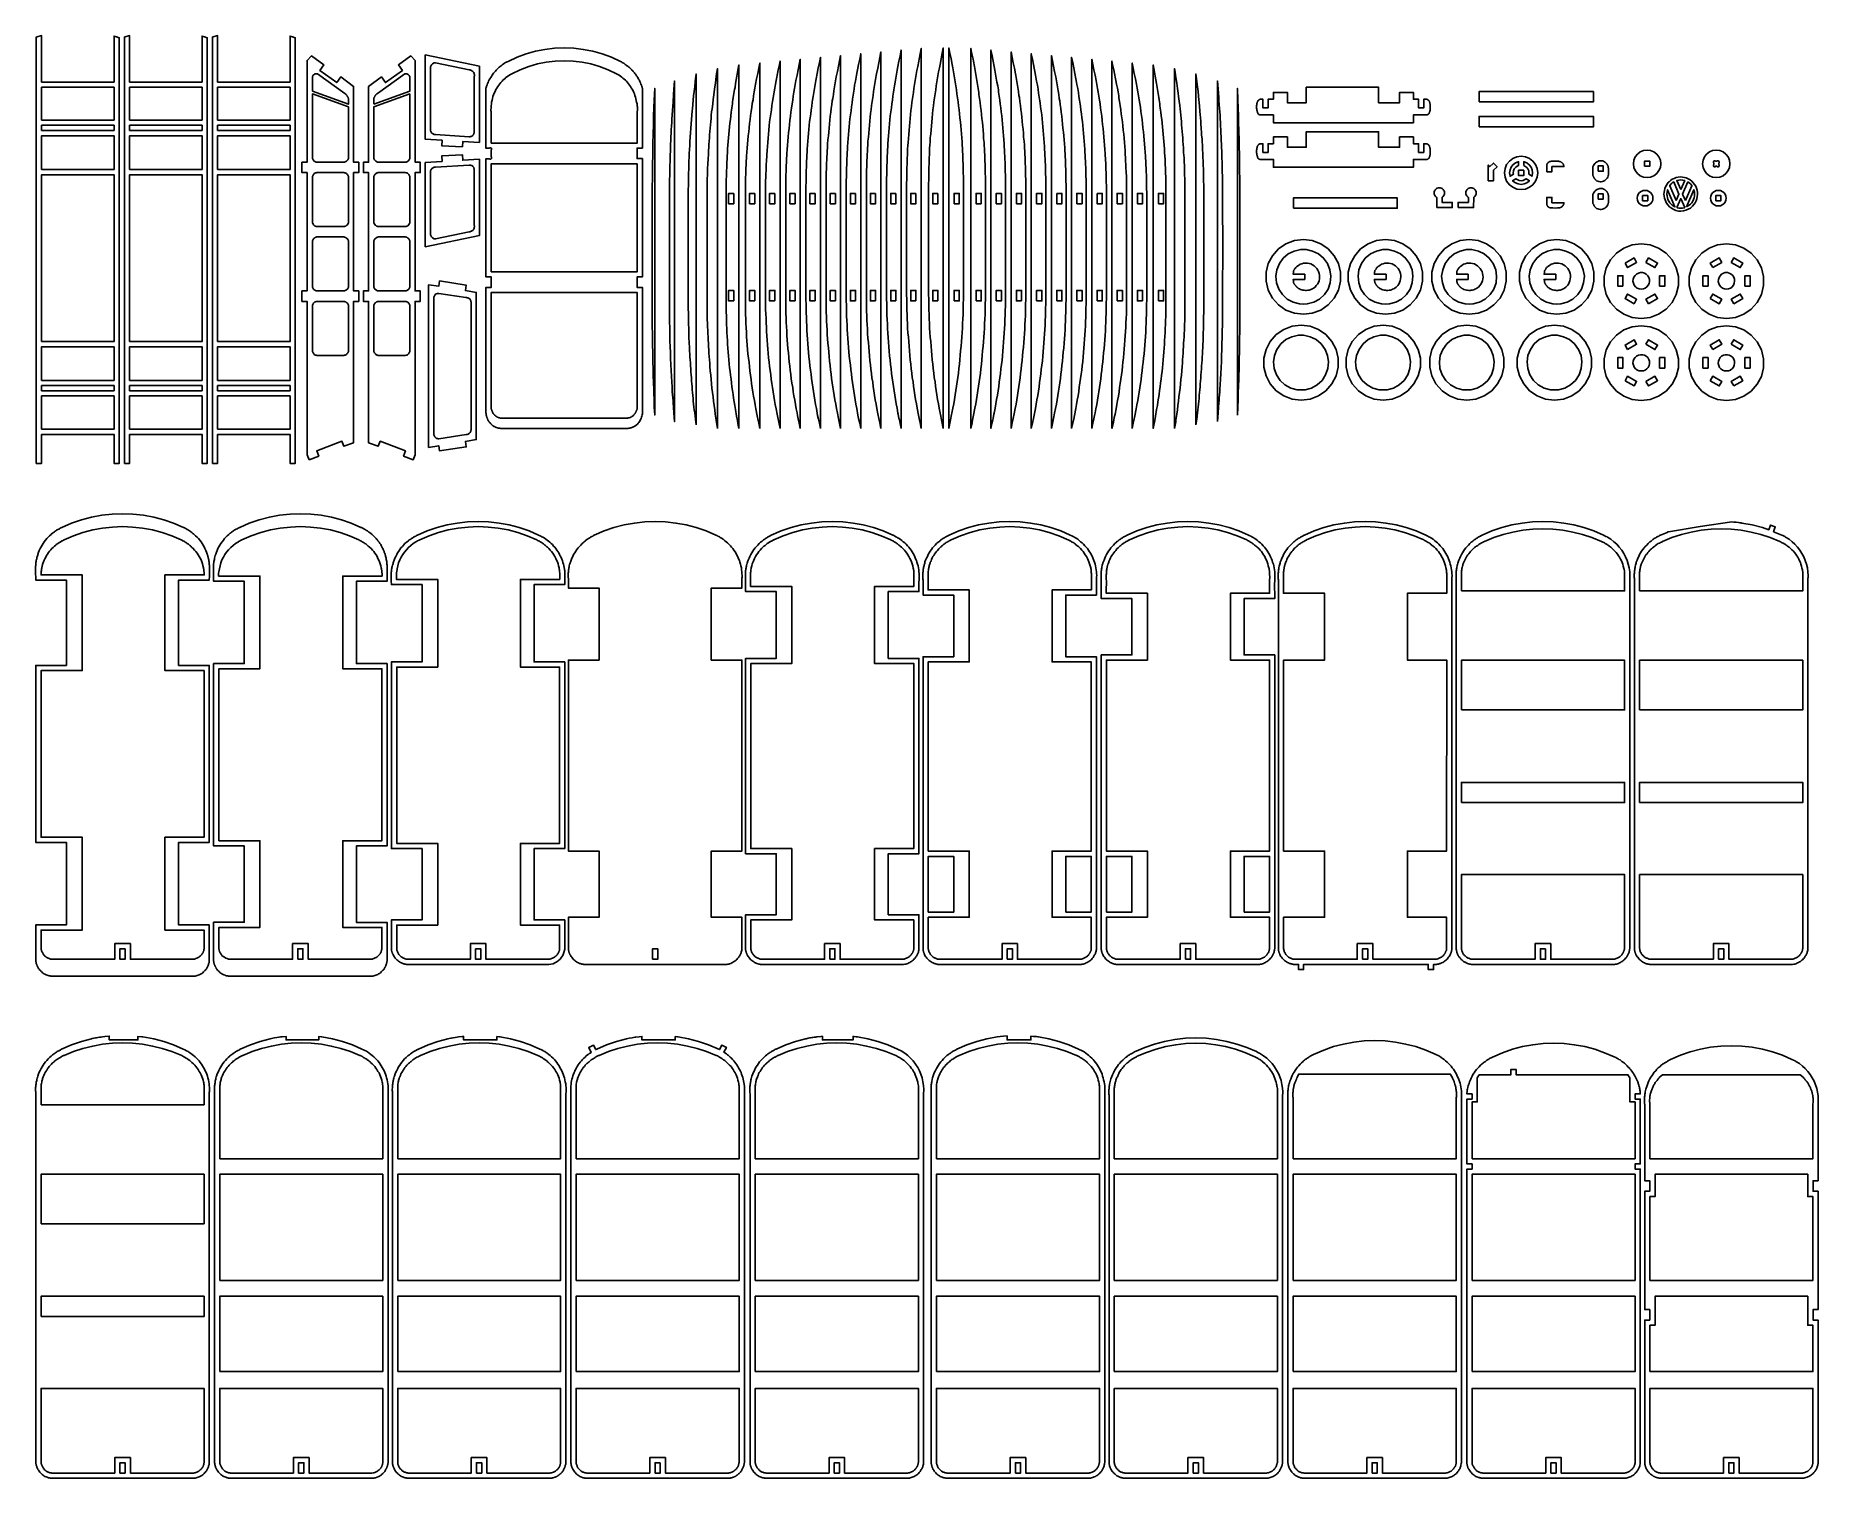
# Model space of a CAD drawing. Extents: x -538 to 492, y -361 to 472.
import ezdxf

# ---------------------------------------------------------------- set-up
doc = ezdxf.new("R2010")
doc.units = 0
doc.layers.get('0').update_dxf_attribs({"linetype": 'CONTINUOUS'})
doc.layers.add('SECTIONCUTEDGES', color=18, linetype='CONTINUOUS')

msp = doc.modelspace()

# ---------------------------------------------------------------- linework, layer by layer
for points in [[(-291.4, 407.7), (-291.2, 410.8), (-281.6, 410.3), (-281.6, 454.3), (-312.9, 460.8), (-312.9, 412.1), (-303.2, 411.6), (-303.4, 408.4)], [(-534.5, 423.2), (-534.5, 442.2), (-492.6, 442.2), (-492.6, 423.2)], [(-483.6, 423.2), (-483.6, 442.2), (-441.8, 442.2), (-441.8, 423.2)], [(-534.5, 417.2), (-534.5, 420.2), (-492.6, 420.2), (-492.6, 417.2)], [(-483.6, 417.2), (-483.6, 420.2), (-441.8, 420.2), (-441.8, 417.2)], [(-432.8, 417.2), (-432.8, 420.2), (-391, 420.2), (-391, 417.2)], [(321.5, 394.2), (318.5, 394.2), (318.5, 391.2), (321.5, 391.2)], [(364.4, 393.7), (364.4, 396.7), (367.4, 396.7), (367.4, 393.7)], [(-134.7, 380.9), (-137.7, 380.9), (-137.7, 374.9), (-134.7, 374.9)], [(-122.6, 380.9), (-125.6, 380.9), (-125.6, 374.9), (-122.6, 374.9)], [(-111, 380.9), (-114, 380.9), (-114, 374.9), (-111, 374.9)], [(-99.3, 380.9), (-102.3, 380.9), (-102.3, 374.9), (-99.3, 374.9)], [(-87.7, 380.9), (-90.7, 380.9), (-90.7, 374.9), (-87.7, 374.9)], [(-76, 380.9), (-79, 380.9), (-79, 374.9), (-76, 374.9)], [(-64.4, 380.9), (-67.4, 380.9), (-67.4, 374.9), (-64.4, 374.9)], [(-52.8, 380.9), (-55.8, 380.9), (-55.8, 374.9), (-52.8, 374.9)], [(-41.1, 380.9), (-44.1, 380.9), (-44.1, 374.9), (-41.1, 374.9)], [(-29.5, 380.9), (-32.5, 380.9), (-32.5, 374.9), (-29.5, 374.9)], [(-16.8, 380.9), (-19.8, 380.9), (-19.8, 374.9), (-16.8, 374.9)], [(51.8, 380.9), (54.8, 380.9), (54.8, 374.9), (51.8, 374.9)], [(75.1, 380.9), (78.1, 380.9), (78.1, 374.9), (75.1, 374.9)], [(-134.7, 318.8), (-137.7, 318.8), (-137.7, 324.8), (-134.7, 324.8)], [(-122.6, 318.8), (-125.6, 318.8), (-125.6, 324.8), (-122.6, 324.8)], [(-111, 318.8), (-114, 318.8), (-114, 324.8), (-111, 324.8)], [(-99.3, 318.8), (-102.3, 318.8), (-102.3, 324.8), (-99.3, 324.8)], [(-87.7, 318.8), (-90.7, 318.8), (-90.7, 324.8), (-87.7, 324.8)], [(-76, 318.8), (-79, 318.8), (-79, 324.8), (-76, 324.8)], [(-64.4, 318.8), (-67.4, 318.8), (-67.4, 324.8), (-64.4, 324.8)], [(-52.8, 318.8), (-55.8, 318.8), (-55.8, 324.8), (-52.8, 324.8)], [(-41.1, 318.8), (-44.1, 318.8), (-44.1, 324.8), (-41.1, 324.8)], [(-29.5, 318.8), (-32.5, 318.8), (-32.5, 324.8), (-29.5, 324.8)], [(-16.8, 318.8), (-19.8, 318.8), (-19.8, 324.8), (-16.8, 324.8)], [(101.4, 318.8), (101.4, 324.8), (98.4, 324.8), (98.4, 318.8)], [(110.5, 318.8), (113.5, 318.8), (113.5, 324.8), (110.5, 324.8)], [(-534.5, 266.9), (-534.5, 269.9), (-492.6, 269.9), (-492.6, 266.9)], [(-483.6, 266.9), (-483.6, 269.9), (-441.8, 269.9), (-441.8, 266.9)], [(-432.8, 266.9), (-432.8, 269.9), (-391, 269.9), (-391, 266.9)], [(-486.2, -55.4), (-489.2, -55.4), (-489.2, -61.4), (-486.2, -61.4)], [(-283.8, -55.4), (-283.8, -61.4), (-280.8, -61.4), (-280.8, -55.4)], [(23.2, -61.4), (26.2, -61.4), (26.2, -55.4), (23.2, -55.4)], [(126.1, -61.4), (129.1, -61.4), (129.1, -55.4), (126.1, -55.4)], [(334.1, -55.4), (331.1, -55.4), (331.1, -61.4), (334.1, -61.4)], [(-431.6, -246.9), (-431.6, -185.6), (-337.4, -185.6), (-337.4, -246.9)], [(-431.6, -299.6), (-431.6, -256.1), (-337.4, -256.1), (-337.4, -299.6)], [(-177.2, -352.2), (-180.2, -352.2), (-180.2, -358.2), (-177.2, -358.2)], [(27.9, -358.2), (30.9, -358.2), (30.9, -352.2), (27.9, -352.2)]]:
    msp.add_lwpolyline(points, close=True)
at = {"layer": 'SECTIONCUTEDGES'}
for points in [[(-537.5, 224.9), (-534.5, 224.9), (-534.5, 241.7), (-492.6, 241.7), (-492.6, 224.9), (-489.6, 224.9), (-489.6, 470.8), (-491.2, 471.3), (-492.6, 471.7), (-492.6, 445.2), (-534.5, 445.2), (-534.5, 472), (-537.1, 471.3), (-537.5, 471.1)], [(-486.6, 224.9), (-483.6, 224.9), (-483.6, 241.7), (-441.8, 241.7), (-441.8, 224.9), (-438.8, 224.9), (-438.8, 470.8), (-440.4, 471.3), (-441.8, 471.7), (-441.8, 445.2), (-483.6, 445.2), (-483.6, 472), (-486.2, 471.3), (-486.6, 471.1)], [(-435.8, 224.9), (-432.8, 224.9), (-432.8, 241.7), (-391, 241.7), (-391, 224.9), (-388, 224.9), (-388, 470.8), (-389.6, 471.3), (-391, 471.7), (-391, 445.2), (-432.8, 445.2), (-432.8, 472), (-435.4, 471.3), (-435.8, 471.1)], [(-275.8, 248.7), (-275.7, 248.5), (-275.5, 248.3), (-275.3, 248.1), (-275.1, 247.9), (-275, 247.7), (-274.8, 247.6), (-274.6, 247.4), (-274.4, 247.2), (-274.2, 247), (-274, 246.9), (-273.8, 246.7), (-273.6, 246.6), (-273.4, 246.4), (-273.1, 246.3), (-272.9, 246.2), (-272.7, 246.1), (-272.5, 245.9), (-272.3, 245.8), (-272, 245.7), (-271.8, 245.7), (-271.6, 245.6), (-271.4, 245.5), (-271.1, 245.4), (-270.9, 245.4), (-270.7, 245.3), (-270.4, 245.3), (-270.2, 245.2), (-269.9, 245.2), (-269.7, 245.2), (-269.5, 245.1), (-195.9, 245.1), (-195.8, 245.1), (-195.6, 245.2), (-195.1, 245.2), (-194.7, 245.3), (-194.3, 245.4), (-194, 245.5), (-193.6, 245.6), (-193.2, 245.8), (-192.9, 245.9), (-192.6, 246.1), (-192.2, 246.3), (-191.9, 246.5), (-191.6, 246.7), (-191.2, 246.9), (-191.1, 247.1), (-190.4, 247.6), (-190, 248.1), (-189.6, 248.6), (-189.2, 249.2), (-188.8, 249.8), (-188.5, 250.3), (-188.2, 250.9), (-188, 251.6), (-187.8, 252.2), (-187.6, 252.9), (-187.5, 253.5), (-187.5, 254.2), (-187.5, 326.6), (-190.6, 326.6), (-190.6, 332.6), (-187.5, 332.6), (-187.5, 401), (-190.6, 401), (-190.6, 407), (-187.5, 407), (-187.5, 441.5), (-187.6, 441.9), (-187.6, 442.2), (-187.7, 442.3), (-187.8, 442.7), (-188.1, 443.4), (-188.3, 444), (-188.6, 444.7), (-188.9, 445.5), (-189.2, 446), (-189.4, 446.5), (-189.7, 446.9), (-190, 447.4), (-190.3, 447.9), (-190.6, 448.4), (-190.8, 448.8), (-191.1, 449.2), (-191.4, 449.7), (-191.8, 450.1), (-192.1, 450.5), (-192.4, 450.9), (-192.8, 451.3), (-193.1, 451.7), (-193.5, 452.1), (-193.8, 452.4), (-194.2, 452.8), (-194.6, 453.2), (-195, 453.5), (-195.4, 453.8), (-195.8, 454.2), (-196.2, 454.5), (-196.6, 454.8), (-197, 455.1), (-197.4, 455.4), (-197.9, 455.7), (-198.3, 456), (-198.7, 456.3), (-199.2, 456.5), (-199.6, 456.8), (-200.2, 457.1), (-205.4, 459.5), (-210.7, 461.4), (-216.1, 463), (-221.6, 464), (-227.1, 464.7), (-232.7, 464.9), (-238.2, 464.7), (-243.8, 464), (-249.3, 463), (-254.7, 461.4), (-259.9, 459.5), (-265.1, 457.1), (-266.5, 456.4), (-267.1, 456), (-267.8, 455.5), (-268.4, 455.1), (-269, 454.6), (-269.6, 454.2), (-270.2, 453.7), (-270.8, 453.1), (-271.3, 452.6), (-271.9, 452.1), (-272.4, 451.5), (-272.9, 450.9), (-273.4, 450.3), (-273.8, 449.7), (-274.3, 449.1), (-274.7, 448.4), (-275.1, 447.8), (-275.5, 447.1), (-275.9, 446.4), (-276.3, 445.7), (-276.6, 445), (-276.9, 444.3), (-277.2, 443.6), (-277.5, 442.8), (-277.5, 442.6), (-277.7, 442), (-277.9, 441.6), (-277.9, 441.5), (-277.9, 441.5), (-277.9, 406.9), (-275.8, 406.9), (-275.8, 406.9), (-275.8, 407), (-275.7, 407), (-275.7, 407), (-275.6, 407.1), (-275.5, 407.1), (-275.5, 407.1), (-275.4, 407.1), (-275.3, 407.1), (-275.2, 407.1), (-275.1, 407.1), (-275.1, 407.1), (-275, 407.1), (-274.9, 407), (-274.8, 407), (-274.8, 406.9), (-274.7, 406.9), (-274.7, 406.8), (-274.7, 406.8), (-274.6, 406.7), (-274.6, 406.7), (-274.6, 406.6), (-274.6, 406.6), (-274.6, 406.5), (-274.6, 406.4), (-274.6, 406.4), (-274.6, 406.3), (-274.6, 406.2), (-274.6, 406.2), (-274.8, 405.9), (-274.8, 405.9), (-274.8, 402), (-274.8, 402), (-274.7, 401.9), (-274.7, 401.9), (-274.7, 401.8), (-274.6, 401.8), (-274.6, 401.7), (-274.6, 401.6), (-274.6, 401.5), (-274.6, 401.5), (-274.6, 401.4), (-274.6, 401.3), (-274.6, 401.3), (-274.6, 401.2), (-274.6, 401.1), (-274.7, 401.1), (-274.7, 401), (-274.8, 400.9), (-274.8, 400.9), (-274.9, 400.8), (-274.9, 400.8), (-275, 400.8), (-275.1, 400.7), (-275.2, 400.7), (-275.2, 400.7), (-275.3, 400.7), (-275.4, 400.7), (-275.5, 400.7), (-275.5, 400.7), (-275.8, 400.9), (-275.8, 400.9), (-277.9, 400.9), (-277.9, 332.6), (-274.8, 332.6), (-274.8, 326.6), (-277.9, 326.6), (-277.9, 254.2), (-277.9, 254.1), (-277.8, 253.8), (-277.8, 253.4), (-277.7, 253.1), (-277.7, 252.8), (-277.6, 252.5), (-277.6, 252.3), (-277.5, 252), (-277.4, 251.8), (-277.3, 251.5), (-277.2, 251.3), (-277.1, 251), (-277, 250.8), (-276.9, 250.5), (-276.8, 250.3), (-276.7, 250.1), (-276.6, 249.8), (-276.4, 249.6), (-276.3, 249.4), (-276.1, 249.2), (-276, 248.9)], [(-38.1, 245.1), (-38.1, 463.6), (-38.7, 460.4), (-39.4, 457.3), (-40, 454.1), (-40.4, 452), (-40.8, 449.8), (-41.2, 447.5), (-41.6, 445.2), (-41.9, 442.9), (-42.3, 440.6), (-42.5, 439.4), (-42.8, 437.1), (-43.1, 434.8), (-43.5, 432.5), (-43.7, 430.2), (-44, 428), (-44.3, 425.7), (-44.5, 423.4), (-44.8, 421.1), (-45, 418.8), (-45.2, 416.5), (-45.4, 414.2), (-45.5, 411.9), (-45.7, 409.5), (-45.8, 407.8), (-45.9, 406), (-46, 404.2), (-46.1, 402.4), (-46.2, 400.6), (-46.2, 398.8), (-46.3, 397), (-46.3, 395.2), (-46.4, 393.4), (-46.4, 391.6), (-46.5, 389.8), (-46.5, 388), (-46.5, 386.5), (-46.5, 321.8), (-46.5, 320), (-46.4, 317), (-46.4, 315.8), (-46.3, 313.2), (-46.3, 310.6), (-46.2, 308), (-46, 305.4), (-45.9, 302.8), (-45.7, 300.2), (-45.6, 297.6), (-45.4, 295), (-45.2, 292.3), (-44.9, 289.7), (-44.7, 287.1), (-44.4, 284.5), (-44.2, 282), (-43.9, 279.5), (-43.6, 276.9), (-43.2, 274.4), (-42.9, 271.9), (-42.5, 269.4), (-42.1, 266.9), (-41.7, 264.3), (-41.3, 261.8), (-40.9, 259.3), (-40.4, 256.8), (-39.9, 254), (-39.8, 253.4), (-39.3, 250.9), (-39.1, 250.1), (-38.7, 248)], [(-26.4, 245.1), (-26.4, 464.6), (-27.1, 461.4), (-27.7, 458.3), (-27.9, 457.2), (-28.5, 454.1), (-28.9, 451.9), (-29.3, 449.6), (-29.7, 447.3), (-30.1, 445), (-30.5, 442.7), (-30.7, 441.5), (-31, 439.2), (-31.2, 438), (-31.5, 435.7), (-31.8, 433.4), (-32.1, 431.1), (-32.4, 428.8), (-32.6, 426.5), (-32.9, 424.2), (-33.1, 421.9), (-33.3, 419.6), (-33.5, 417.3), (-33.7, 414.9), (-33.9, 412.6), (-34, 410.3), (-34.2, 408.5), (-34.3, 406.7), (-34.3, 404.9), (-34.4, 403.1), (-34.5, 401.3), (-34.6, 399.5), (-34.6, 397.7), (-34.7, 395.9), (-34.7, 394.1), (-34.8, 392.3), (-34.8, 390.5), (-34.8, 388.7), (-34.9, 387), (-34.9, 322.2), (-34.8, 319.8), (-34.8, 316.8), (-34.8, 316.2), (-34.7, 313.5), (-34.6, 310.9), (-34.5, 308.3), (-34.4, 305.7), (-34.3, 303), (-34.1, 300.4), (-33.9, 297.8), (-33.7, 295.2), (-33.5, 292.6), (-33.3, 290), (-33.1, 287.3), (-32.8, 284.7), (-32.5, 282.2), (-32.2, 279.6), (-31.9, 277.1), (-31.6, 274.6), (-31.2, 272), (-30.9, 269.5), (-30.5, 267), (-30.1, 264.4), (-29.7, 261.9), (-29.2, 259.4), (-28.8, 256.9), (-28, 252.8), (-27.8, 251.9), (-27.4, 249.9), (-27.1, 248.3)], [(-13.7, 245.1), (-13.7, 464.9), (-14.4, 461.8), (-15, 458.6), (-15.6, 455.4), (-16, 453.3), (-16.4, 451.1), (-16.8, 448.8), (-17, 447.6), (-17.4, 445.3), (-17.8, 443), (-18.1, 440.6), (-18.5, 438.3), (-18.8, 436), (-19.1, 433.7), (-19.4, 431.4), (-19.7, 429.1), (-19.9, 426.8), (-20.2, 424.5), (-20.4, 422.1), (-20.6, 419.8), (-20.8, 417.5), (-21, 415.2), (-21.2, 412.9), (-21.3, 410.6), (-21.4, 408.8), (-21.6, 406.9), (-21.6, 405.1), (-21.7, 403.3), (-21.8, 401.5), (-21.9, 399.7), (-21.9, 397.9), (-22, 396.1), (-22, 394.3), (-22.1, 392.5), (-22.1, 390.7), (-22.1, 388), (-22.2, 387.2), (-22.2, 322.3), (-22.1, 319.9), (-22.1, 316.9), (-22.1, 316.3), (-22, 313.6), (-21.9, 311), (-21.8, 308.4), (-21.7, 305.8), (-21.6, 303.1), (-21.4, 300.5), (-21.2, 297.9), (-21, 295.3), (-20.8, 292.6), (-20.6, 290), (-20.4, 287.4), (-20.1, 284.8), (-19.8, 282.2), (-19.5, 279.7), (-19.2, 277.1), (-18.9, 274.6), (-18.5, 272.1), (-18.2, 269.5), (-17.8, 267), (-17.4, 264.5), (-17, 261.9), (-16.5, 259.4), (-16.1, 256.9), (-15.6, 254), (-15.4, 253.1), (-14.8, 250.1)], [(-10.5, 245.1), (-10.5, 464.9), (-9.9, 461.8), (-9.2, 458.6), (-8.6, 455.4), (-8.2, 453.3), (-7.8, 451.1), (-7.4, 448.8), (-7.2, 447.6), (-6.8, 445.3), (-6.5, 443), (-6.1, 440.6), (-5.8, 438.3), (-5.5, 436), (-5.2, 433.7), (-4.9, 431.4), (-4.6, 429.1), (-4.3, 426.8), (-4.1, 424.5), (-3.8, 422.1), (-3.6, 419.8), (-3.4, 417.5), (-3.2, 415.2), (-3.1, 412.9), (-2.9, 410.6), (-2.8, 408.8), (-2.7, 406.9), (-2.6, 405.1), (-2.5, 403.3), (-2.4, 401.5), (-2.4, 399.7), (-2.3, 397.9), (-2.3, 396.1), (-2.2, 394.3), (-2.2, 392.5), (-2.1, 390.7), (-2.1, 388), (-2.1, 387.2), (-2.1, 322.3), (-2.1, 319.9), (-2.2, 316.9), (-2.2, 316.3), (-2.3, 313.6), (-2.3, 311), (-2.4, 308.4), (-2.6, 305.8), (-2.7, 303.1), (-2.9, 300.5), (-3, 297.9), (-3.2, 295.3), (-3.4, 292.6), (-3.7, 290), (-3.9, 287.4), (-4.2, 284.8), (-4.4, 282.2), (-4.7, 279.7), (-5, 277.1), (-5.4, 274.6), (-5.7, 272.1), (-6.1, 269.5), (-6.5, 267), (-6.9, 264.5), (-7.3, 261.9), (-7.7, 259.4), (-8.2, 256.9), (-8.7, 254), (-8.9, 253.1), (-9.5, 250.1)], [(2.2, 245.1), (2.2, 464.6), (2.8, 461.4), (3.5, 458.3), (3.7, 457.2), (4.3, 454.1), (4.7, 451.9), (5.1, 449.6), (5.5, 447.3), (5.9, 445), (6.2, 442.7), (6.4, 441.5), (6.8, 439.2), (6.9, 438), (7.2, 435.7), (7.6, 433.4), (7.8, 431.1), (8.1, 428.8), (8.4, 426.5), (8.6, 424.2), (8.9, 421.9), (9.1, 419.6), (9.3, 417.3), (9.5, 414.9), (9.6, 412.6), (9.8, 410.3), (9.9, 408.5), (10, 406.7), (10.1, 404.9), (10.2, 403.1), (10.3, 401.3), (10.3, 399.5), (10.4, 397.7), (10.4, 395.9), (10.5, 394.1), (10.5, 392.3), (10.6, 390.5), (10.6, 388.7), (10.6, 387), (10.6, 322.2), (10.6, 319.8), (10.5, 316.8), (10.5, 316.2), (10.4, 313.5), (10.4, 310.9), (10.3, 308.3), (10.1, 305.7), (10, 303), (9.8, 300.4), (9.7, 297.8), (9.5, 295.2), (9.3, 292.6), (9, 290), (8.8, 287.3), (8.5, 284.7), (8.3, 282.2), (8, 279.6), (7.7, 277.1), (7.3, 274.6), (7, 272), (6.6, 269.5), (6.2, 267), (5.8, 264.4), (5.4, 261.9), (5, 259.4), (4.5, 256.9), (3.8, 252.8), (3.6, 251.9), (3.2, 249.9), (2.9, 248.3)], [(14.9, 250.1), (14.4, 248), (13.8, 245.1), (13.8, 463.6), (14.5, 460.4), (15.1, 457.3), (15.7, 454.1), (16.1, 452), (16.5, 449.8), (16.9, 447.5), (17.3, 445.2), (17.7, 442.9), (18.1, 440.6), (18.2, 439.4), (18.6, 437.1), (18.9, 434.8), (19.2, 432.5), (19.5, 430.2), (19.8, 428), (20, 425.7), (20.3, 423.4), (20.5, 421.1), (20.7, 418.8), (20.9, 416.5), (21.1, 414.2), (21.3, 411.9), (21.4, 409.5), (21.5, 407.8), (21.6, 406), (21.7, 404.2), (21.8, 402.4), (21.9, 400.6), (22, 398.8), (22, 397), (22.1, 395.2), (22.1, 393.4), (22.2, 391.6), (22.2, 389.8), (22.2, 388), (22.2, 386.5), (22.2, 321.8), (22.2, 320), (22.2, 317), (22.2, 315.8), (22.1, 313.2), (22, 310.6), (21.9, 308), (21.8, 305.4), (21.6, 302.8), (21.5, 300.2), (21.3, 297.6), (21.1, 295), (20.9, 292.3), (20.7, 289.7), (20.4, 287.1), (20.2, 284.5), (19.9, 282), (19.6, 279.5), (19.3, 276.9), (19, 274.4), (18.6, 271.9), (18.3, 269.4), (17.9, 266.9), (17.5, 264.3), (17.1, 261.8), (16.6, 259.3), (16.2, 256.8), (15.7, 254), (15.5, 253.4), (15, 250.9)], [(-380, 227), (-381.1, 229.8), (-381.1, 318.5), (-384.1, 318.5), (-384.1, 324.5), (-381.1, 324.5), (-381.1, 392.9), (-384.1, 392.9), (-384.1, 398.9), (-381.1, 398.9), (-381.1, 398.9), (-381.1, 457.7), (-378.5, 460.3), (-371.4, 455.1), (-373.7, 451.9), (-364, 444.9), (-361.7, 448.1), (-354.3, 442.7), (-354.3, 398.9), (-351.3, 398.9), (-351.3, 392.9), (-354.3, 392.9), (-354.3, 324.5), (-351.3, 324.5), (-351.3, 318.5), (-354.3, 318.5), (-354.3, 236.9), (-359.9, 234.8), (-361, 237.7), (-375.6, 232.1), (-374.4, 229.2)], [(-345.6, 236.9), (-345.6, 318.5), (-348.6, 318.5), (-348.6, 324.5), (-345.6, 324.5), (-345.6, 392.9), (-348.6, 392.9), (-348.6, 398.9), (-345.6, 398.9), (-345.6, 442.7), (-338.2, 448.1), (-335.9, 444.9), (-326.1, 451.9), (-328.4, 455.1), (-321.3, 460.3), (-318.8, 457.7), (-318.7, 398.9), (-318.7, 398.9), (-315.8, 398.9), (-315.8, 392.9), (-318.8, 392.9), (-318.8, 324.5), (-315.8, 324.5), (-315.8, 318.5), (-318.8, 318.5), (-318.8, 229.8), (-319.8, 227), (-325.4, 229.2), (-324.3, 232.1), (-338.9, 237.7), (-340, 234.8)], [(-309.5, 416.3), (-309.7, 416.6), (-309.8, 417), (-309.9, 417.4), (-309.9, 453.3), (-309.9, 453.6), (-309.8, 454), (-309.7, 454.4), (-309.5, 454.8), (-309.3, 455.1), (-309.1, 455.4), (-308.8, 455.7), (-308.4, 455.9), (-308.1, 456), (-307.7, 456.2), (-307.3, 456.2), (-306.9, 456.2), (-287.6, 452.3), (-287.5, 452.3), (-287.2, 452.2), (-287.1, 452.2), (-286.7, 452.1), (-286.2, 451.9), (-285.9, 451.6), (-285.5, 451.3), (-285.2, 451), (-284.9, 450.6), (-284.7, 450.2), (-284.6, 449.7), (-284.5, 449.3), (-284.5, 448.8), (-284.5, 448.7), (-284.6, 448.4), (-284.6, 416.5), (-284.6, 416.3), (-284.6, 415.8), (-284.8, 415.5), (-284.9, 415.1), (-285.1, 414.8), (-285.4, 414.5), (-285.7, 414.2), (-286, 414), (-286.4, 413.8), (-286.8, 413.7), (-287.2, 413.6), (-287.6, 413.6), (-306.9, 414.8), (-307.2, 414.8), (-307.7, 414.9), (-308.1, 415), (-308.4, 415.2), (-308.8, 415.4), (-309.1, 415.6), (-309.3, 415.9)], [(-274.9, 409.9), (-274.9, 426.7), (-274.9, 426.9), (-274.9, 427.3), (-274.9, 428.2), (-275, 428.6), (-275, 429.2), (-274.9, 430.2), (-274.9, 431.4), (-274.7, 432.5), (-274.6, 433.6), (-274.3, 434.7), (-274.1, 435.7), (-273.8, 436.8), (-273.4, 437.8), (-273, 438.8), (-272.6, 439.8), (-272.1, 440.8), (-271.5, 441.7), (-271, 442.6), (-270.4, 443.4), (-269.8, 444.2), (-269.2, 445), (-268.5, 445.7), (-267.8, 446.5), (-267, 447.1), (-266.3, 447.8), (-265.4, 448.4), (-264.6, 449), (-263.7, 449.5), (-262.9, 450), (-258.1, 452.3), (-253.1, 454.1), (-248.1, 455.6), (-243, 456.7), (-237.9, 457.3), (-232.7, 457.5), (-227.5, 457.3), (-222.3, 456.7), (-217.2, 455.6), (-212.2, 454.1), (-207.3, 452.3), (-202.5, 450), (-201.7, 449.6), (-200.9, 449.1), (-200.1, 448.6), (-199.4, 448), (-198.7, 447.4), (-198, 446.8), (-197.3, 446.2), (-196.7, 445.6), (-196, 444.9), (-195.5, 444.2), (-194.9, 443.4), (-194.4, 442.7), (-193.9, 441.8), (-193.4, 441), (-192.9, 440.1), (-192.5, 439.2), (-192.1, 438.3), (-191.8, 437.4), (-191.5, 436.5), (-191.2, 435.5), (-191, 434.6), (-190.8, 433.6), (-190.6, 432.6), (-190.5, 432.1), (-190.5, 431.7), (-190.5, 431.2), (-190.4, 430.9), (-190.4, 430.4), (-190.4, 429.6), (-190.5, 427.3), (-190.5, 409.9)], [(-144.1, 245.1), (-144.1, 453), (-144.6, 449.9), (-145, 446.7), (-145.3, 444.6), (-145.6, 442.5), (-146, 439.5), (-146.3, 437.8), (-146.6, 435.1), (-146.9, 432.5), (-147.2, 429.8), (-147.5, 427.9), (-147.7, 426), (-147.8, 424.2), (-148, 422.3), (-148.2, 420.4), (-148.4, 418.5), (-148.5, 416.6), (-148.7, 414.7), (-148.8, 412.9), (-149, 411), (-149.1, 409.1), (-149.2, 407.2), (-149.3, 405.8), (-149.4, 404.4), (-149.4, 403), (-149.5, 401.5), (-149.6, 400.1), (-149.7, 398.7), (-149.7, 397.3), (-149.8, 395.9), (-149.8, 394.5), (-149.9, 393), (-149.9, 391.6), (-150, 389.3), (-150, 388.3), (-150, 385.4), (-150.1, 382.8), (-150.1, 380.3), (-150.1, 379.5), (-150.1, 318.1), (-150.1, 316.1), (-150, 312.2), (-150, 308.7), (-149.9, 305.3), (-149.8, 303.9), (-149.7, 301.9), (-149.7, 300), (-149.6, 298.1), (-149.5, 296.2), (-149.4, 294.3), (-149.3, 292.4), (-149.2, 290.4), (-149.1, 288.5), (-148.9, 286.6), (-148.8, 284.7), (-148.6, 282.8), (-148.5, 280.9), (-148.3, 278.4), (-148, 275.9), (-147.8, 273.4), (-147.5, 270.9), (-147.3, 268.3), (-147, 265.8), (-146.7, 263.3), (-146.4, 260.9), (-146.1, 258.4), (-145.7, 255.9), (-145.4, 253.4), (-144.9, 249.9), (-144.6, 248.5)], [(-131.7, 245.1), (-131.7, 455.1), (-132.1, 453), (-132.5, 450.8), (-132.9, 448.6), (-133.3, 446.5), (-133.7, 444.3), (-134, 442.1), (-134.2, 440.9), (-134.4, 439.7), (-134.6, 438.6), (-134.8, 437.4), (-135, 436.2), (-135.2, 435), (-135.4, 433.8), (-135.5, 432.6), (-135.7, 431.4), (-135.9, 430.2), (-136, 429), (-136.2, 427.8), (-136.4, 425.7), (-136.7, 423.5), (-136.9, 421.4), (-137.2, 419.3), (-137.4, 417.2), (-137.6, 415.1), (-137.8, 413), (-137.9, 410.8), (-138.1, 408.7), (-138.3, 406.6), (-138.4, 404.5), (-138.5, 402.3), (-138.6, 400.7), (-138.7, 399), (-138.8, 397.4), (-138.8, 395.7), (-138.9, 394.1), (-139, 392.4), (-139, 390.7), (-139.1, 389.1), (-139.1, 387.4), (-139.1, 385.8), (-139.2, 384.1), (-139.2, 380.9), (-139.2, 318.5), (-139.2, 315.9), (-139.2, 315.3), (-139.1, 312.4), (-139, 309.9), (-139, 307.3), (-138.9, 305.1), (-138.8, 302.8), (-138.7, 300.5), (-138.5, 298.3), (-138.4, 296), (-138.3, 293.7), (-138.1, 291.5), (-137.9, 289.2), (-137.7, 287), (-137.5, 284.7), (-137.3, 282.4), (-137.1, 280.2), (-136.8, 278), (-136.6, 275.8), (-136.3, 273.6), (-136, 271.4), (-135.8, 269.2), (-135.5, 267), (-135.1, 264.8), (-134.8, 262.7), (-134.5, 260.5), (-134.1, 258.3), (-133.8, 256.1), (-133.1, 252.2), (-132.6, 249.8), (-132.3, 248)], [(-119.6, 245.1), (-119.6, 456.1), (-120.2, 453.1), (-120.9, 450.1), (-121.5, 447), (-122.1, 444), (-122.5, 441.7), (-122.9, 439.5), (-123.3, 437.3), (-123.6, 435), (-124, 432.8), (-124.3, 430.6), (-124.7, 428.2), (-125, 425.9), (-125.3, 423.5), (-125.6, 421.2), (-125.9, 418.8), (-126.1, 416.5), (-126.4, 414.1), (-126.6, 411.7), (-126.8, 409.4), (-127, 407), (-127.2, 404.7), (-127.3, 402.3), (-127.4, 401), (-127.5, 399.6), (-127.5, 398.3), (-127.6, 397), (-127.7, 395.7), (-127.7, 394.3), (-127.8, 393), (-127.8, 391.7), (-127.9, 390.3), (-127.9, 389), (-127.9, 387.7), (-128, 383.3), (-128, 381.5), (-128, 319.2), (-128, 316.9), (-127.9, 314), (-127.9, 313.4), (-127.9, 310.9), (-127.8, 308.4), (-127.7, 305.9), (-127.6, 303.3), (-127.4, 300.8), (-127.3, 298.3), (-127.1, 295.8), (-126.9, 293.3), (-126.7, 290.7), (-126.5, 288.2), (-126.2, 285.7), (-125.9, 283.2), (-125.7, 280.8), (-125.4, 278.3), (-125.1, 275.9), (-124.7, 273.4), (-124.4, 271), (-124, 268.5), (-123.7, 266.1), (-123.3, 263.7), (-122.8, 261.3), (-122.4, 258.8), (-122, 256.4), (-121.2, 252.5), (-120.6, 249.7), (-120.3, 248.2)], [(-108, 245.1), (-108, 457.3), (-108.4, 455.3), (-109, 452.2), (-109.4, 450.2), (-110, 447.1), (-110.2, 446.1), (-110.6, 444), (-111, 441.7), (-111.4, 439.5), (-111.8, 437.2), (-112, 436.1), (-112.4, 433.9), (-112.7, 431.6), (-113, 429.2), (-113.4, 426.9), (-113.7, 424.5), (-114, 422.2), (-114.2, 419.8), (-114.5, 417.4), (-114.7, 415.1), (-114.9, 412.7), (-115.1, 410.3), (-115.3, 407.9), (-115.5, 405.6), (-115.7, 403.2), (-115.7, 401.8), (-115.8, 400.5), (-115.9, 399.2), (-116, 397.8), (-116, 396.5), (-116.1, 395.2), (-116.1, 393.8), (-116.2, 392.5), (-116.2, 391.2), (-116.2, 389.8), (-116.3, 388.5), (-116.3, 386.7), (-116.4, 383), (-116.4, 382.3), (-116.4, 319.6), (-116.3, 317.3), (-116.3, 314.4), (-116.3, 313.8), (-116.2, 311.3), (-116.1, 308.7), (-116, 306.2), (-115.9, 303.7), (-115.8, 301.1), (-115.6, 298.6), (-115.4, 296.1), (-115.3, 293.5), (-115, 291), (-114.8, 288.5), (-114.6, 285.9), (-114.3, 283.4), (-114, 281), (-113.7, 278.5), (-113.4, 276), (-113.1, 273.6), (-112.8, 271.1), (-112.4, 268.7), (-112, 266.2), (-111.6, 263.8), (-111.2, 261.3), (-110.8, 258.9), (-110.3, 256.5), (-109.7, 253.4), (-109.3, 251.4), (-108.7, 248.7)], [(-96.3, 245.1), (-96.3, 458.3), (-97, 455.3), (-97.6, 452.2), (-98.2, 449.1), (-98.8, 446), (-99.2, 443.8), (-99.6, 441.5), (-100, 439.3), (-100.4, 437), (-100.7, 434.8), (-101, 432.5), (-101.4, 430.1), (-101.7, 427.8), (-102, 425.4), (-102.3, 423), (-102.6, 420.6), (-102.8, 418.3), (-103.1, 415.9), (-103.3, 413.5), (-103.5, 411.1), (-103.7, 408.7), (-103.9, 406.3), (-104, 403.9), (-104.1, 402.6), (-104.2, 401.3), (-104.2, 399.9), (-104.3, 398.6), (-104.4, 397.2), (-104.4, 395.9), (-104.5, 394.5), (-104.5, 393.2), (-104.6, 391.9), (-104.6, 390.5), (-104.6, 389.2), (-104.7, 387.8), (-104.7, 385.1), (-104.7, 383.3), (-104.7, 320), (-104.7, 317.7), (-104.7, 317.1), (-104.6, 314.1), (-104.6, 311.6), (-104.5, 309), (-104.4, 306.5), (-104.3, 303.9), (-104.1, 301.4), (-104, 298.8), (-103.8, 296.3), (-103.6, 293.8), (-103.4, 291.2), (-103.2, 288.7), (-102.9, 286.1), (-102.7, 283.6), (-102.4, 281.1), (-102.1, 278.7), (-101.8, 276.2), (-101.5, 273.7), (-101.1, 271.3), (-100.7, 268.8), (-100.4, 266.3), (-100, 263.9), (-99.5, 261.4), (-99.1, 259), (-98.7, 256.5), (-98.2, 254.1), (-97.9, 252.6), (-97.3, 249.7), (-97, 248.2)], [(-84.7, 245.1), (-84.7, 459.5), (-85.3, 456.4), (-85.9, 453.3), (-86.5, 450.2), (-87.1, 447.1), (-87.3, 446), (-87.8, 443.8), (-88.1, 441.5), (-88.5, 439.2), (-88.9, 436.9), (-89.2, 434.7), (-89.4, 433.5), (-89.7, 431.3), (-90, 429), (-90.3, 426.8), (-90.6, 424.5), (-90.9, 422.3), (-91.1, 420), (-91.3, 417.8), (-91.6, 415.5), (-91.8, 413.3), (-91.9, 411), (-92.1, 408.7), (-92.3, 406.5), (-92.4, 404.7), (-92.5, 403), (-92.6, 401.2), (-92.7, 399.4), (-92.7, 397.7), (-92.8, 395.9), (-92.9, 394.2), (-92.9, 392.4), (-93, 390.6), (-93, 388.9), (-93, 387.1), (-93.1, 385.3), (-93.1, 383.9), (-93.1, 320.4), (-93.1, 319.6), (-93, 316.9), (-93, 314.5), (-92.9, 311.9), (-92.8, 309.4), (-92.7, 306.8), (-92.6, 304.3), (-92.5, 301.7), (-92.3, 299.1), (-92.2, 296.6), (-92, 294), (-91.8, 291.5), (-91.5, 288.9), (-91.3, 286.4), (-91, 283.8), (-90.7, 281.3), (-90.4, 278.8), (-90.1, 276.4), (-89.8, 273.9), (-89.5, 271.4), (-89.1, 268.9), (-88.7, 266.4), (-88.3, 264), (-87.9, 261.5), (-87.5, 259), (-87, 256.6), (-86.3, 252.6), (-85.8, 250.5), (-85.3, 248.2)], [(-73, 245.1), (-73, 460.5), (-73.7, 457.4), (-74.3, 454.3), (-74.9, 451.2), (-75.5, 448.1), (-75.7, 447), (-76.1, 444.7), (-76.5, 442.4), (-76.9, 440.1), (-77.2, 437.9), (-77.6, 435.6), (-77.8, 434.4), (-78.1, 432.2), (-78.4, 429.9), (-78.7, 427.7), (-79, 425.4), (-79.2, 423.1), (-79.5, 420.9), (-79.7, 418.6), (-79.9, 416.3), (-80.1, 414.1), (-80.3, 411.8), (-80.5, 409.5), (-80.6, 407.2), (-80.7, 405.5), (-80.8, 403.7), (-80.9, 401.9), (-81, 400.2), (-81.1, 398.4), (-81.2, 396.6), (-81.2, 394.9), (-81.3, 393.1), (-81.3, 391.3), (-81.4, 389.5), (-81.4, 387.8), (-81.4, 386), (-81.4, 384.5), (-81.4, 320.7), (-81.4, 319.2), (-81.4, 317.2), (-81.3, 314.8), (-81.3, 312.3), (-81.2, 309.7), (-81.1, 307.1), (-81, 304.5), (-80.8, 302), (-80.7, 299.4), (-80.5, 296.8), (-80.3, 294.3), (-80.1, 291.7), (-79.9, 289.1), (-79.6, 286.6), (-79.4, 284), (-79.1, 281.5), (-78.8, 279), (-78.5, 276.5), (-78.2, 274), (-77.8, 271.5), (-77.5, 269), (-77.1, 266.6), (-76.7, 264.1), (-76.3, 261.6), (-75.8, 259.1), (-75.4, 256.6), (-74.8, 253.9), (-74.2, 250.8), (-73.9, 249)], [(-61.4, 245.1), (-61.4, 461.5), (-62, 458.4), (-62.6, 455.3), (-63.1, 453.2), (-63.5, 451.2), (-63.8, 449.1), (-64.1, 447.9), (-64.5, 445.6), (-64.9, 443.4), (-65.2, 441.1), (-65.6, 438.8), (-65.8, 437.6), (-66.1, 435.3), (-66.4, 433.1), (-66.7, 430.8), (-67, 428.5), (-67.3, 426.2), (-67.6, 424), (-67.8, 421.7), (-68, 419.4), (-68.3, 417.1), (-68.5, 414.9), (-68.6, 412.6), (-68.8, 410.3), (-69, 408), (-69.1, 406.2), (-69.2, 404.5), (-69.3, 402.7), (-69.4, 400.9), (-69.5, 399.1), (-69.5, 397.3), (-69.6, 395.6), (-69.6, 393.8), (-69.7, 392), (-69.7, 390.2), (-69.8, 388.5), (-69.8, 385.5), (-69.8, 321.1), (-69.8, 318.8), (-69.7, 316.4), (-69.7, 315.2), (-69.6, 312.6), (-69.6, 310), (-69.5, 307.4), (-69.3, 304.8), (-69.2, 302.2), (-69, 299.7), (-68.9, 297.1), (-68.7, 294.5), (-68.5, 291.9), (-68.2, 289.3), (-68, 286.8), (-67.7, 284.2), (-67.4, 281.7), (-67.2, 279.2), (-66.8, 276.7), (-66.5, 274.2), (-66.2, 271.6), (-65.8, 269.1), (-65.4, 266.7), (-65, 264.2), (-64.6, 261.7), (-64.2, 259.2), (-63.7, 256.7), (-63, 252.7), (-62.6, 250.9), (-62, 248.2)], [(-49.7, 245.1), (-49.7, 462.6), (-50.4, 459.4), (-51, 456.3), (-51.6, 453.2), (-52.2, 450), (-52.4, 448.9), (-52.8, 446.6), (-53.2, 444.3), (-53.6, 442), (-54, 439.7), (-54.3, 437.4), (-54.5, 436.2), (-54.8, 433.9), (-55.1, 431.7), (-55.4, 429.4), (-55.7, 427.1), (-55.9, 424.8), (-56.2, 422.5), (-56.4, 420.2), (-56.6, 417.9), (-56.8, 415.7), (-57, 413.4), (-57.2, 411.1), (-57.3, 408.8), (-57.4, 407), (-57.5, 405.2), (-57.6, 403.4), (-57.7, 401.6), (-57.8, 399.9), (-57.9, 398.1), (-57.9, 396.3), (-58, 394.5), (-58, 392.7), (-58.1, 390.9), (-58.1, 389.1), (-58.1, 387.1), (-58.1, 386.1), (-58.1, 321.4), (-58.1, 319.7), (-58.1, 316.7), (-58.1, 315.5), (-58, 312.9), (-57.9, 310.3), (-57.8, 307.7), (-57.7, 305.1), (-57.5, 302.5), (-57.4, 299.9), (-57.2, 297.3), (-57, 294.7), (-56.8, 292.1), (-56.6, 289.5), (-56.3, 287), (-56.1, 284.4), (-55.8, 281.8), (-55.5, 279.3), (-55.2, 276.8), (-54.9, 274.3), (-54.5, 271.8), (-54.2, 269.3), (-53.8, 266.8), (-53.4, 264.2), (-53, 261.7), (-52.5, 259.2), (-52.1, 256.7), (-51.5, 253.6), (-50.9, 250.9), (-50.4, 248.3)], [(25.5, 245.1), (25.5, 462.6), (26.1, 459.4), (26.7, 456.3), (27.4, 453.2), (27.9, 450), (28.2, 448.9), (28.6, 446.6), (29, 444.3), (29.3, 442), (29.7, 439.7), (30, 437.4), (30.2, 436.2), (30.5, 433.9), (30.8, 431.7), (31.1, 429.4), (31.4, 427.1), (31.7, 424.8), (31.9, 422.5), (32.1, 420.2), (32.4, 417.9), (32.6, 415.7), (32.7, 413.4), (32.9, 411.1), (33.1, 408.8), (33.2, 407), (33.3, 405.2), (33.4, 403.4), (33.5, 401.6), (33.6, 399.9), (33.6, 398.1), (33.7, 396.3), (33.7, 394.5), (33.8, 392.7), (33.8, 390.9), (33.9, 389.1), (33.9, 387.1), (33.9, 386.1), (33.9, 321.4), (33.9, 319.7), (33.8, 316.7), (33.8, 315.5), (33.7, 312.9), (33.7, 310.3), (33.6, 307.7), (33.4, 305.1), (33.3, 302.5), (33.1, 299.9), (33, 297.3), (32.8, 294.7), (32.6, 292.1), (32.3, 289.5), (32.1, 287), (31.8, 284.4), (31.5, 281.8), (31.3, 279.3), (30.9, 276.8), (30.6, 274.3), (30.3, 271.8), (29.9, 269.3), (29.5, 266.8), (29.1, 264.2), (28.7, 261.7), (28.3, 259.2), (27.8, 256.7), (27.2, 253.6), (26.7, 250.9), (26.1, 248.3)], [(37.1, 245.1), (37.1, 461.5), (37.8, 458.4), (38.4, 455.3), (38.8, 453.2), (39.2, 451.2), (39.6, 449.1), (39.8, 447.9), (40.2, 445.6), (40.6, 443.4), (41, 441.1), (41.3, 438.8), (41.5, 437.6), (41.9, 435.3), (42.2, 433.1), (42.5, 430.8), (42.8, 428.5), (43.1, 426.2), (43.3, 424), (43.6, 421.7), (43.8, 419.4), (44, 417.1), (44.2, 414.9), (44.4, 412.6), (44.6, 410.3), (44.7, 408), (44.8, 406.2), (44.9, 404.5), (45, 402.7), (45.1, 400.9), (45.2, 399.1), (45.3, 397.3), (45.3, 395.6), (45.4, 393.8), (45.4, 392), (45.5, 390.2), (45.5, 388.5), (45.5, 385.5), (45.5, 321.1), (45.5, 318.8), (45.5, 316.4), (45.4, 315.2), (45.4, 312.6), (45.3, 310), (45.2, 307.4), (45.1, 304.8), (44.9, 302.2), (44.8, 299.7), (44.6, 297.1), (44.4, 294.5), (44.2, 291.9), (44, 289.3), (43.7, 286.8), (43.5, 284.2), (43.2, 281.7), (42.9, 279.2), (42.6, 276.7), (42.3, 274.2), (41.9, 271.6), (41.6, 269.1), (41.2, 266.7), (40.8, 264.2), (40.4, 261.7), (39.9, 259.2), (39.5, 256.7), (38.7, 252.7), (38.3, 250.9), (37.8, 248.2)], [(48.8, 245.1), (48.8, 460.5), (49.4, 457.4), (50, 454.3), (50.6, 451.2), (51.2, 448.1), (51.4, 447), (51.9, 444.7), (52.2, 442.4), (52.6, 440.1), (53, 437.9), (53.3, 435.6), (53.5, 434.4), (53.8, 432.2), (54.1, 429.9), (54.4, 427.7), (54.7, 425.4), (55, 423.1), (55.2, 420.9), (55.4, 418.6), (55.7, 416.3), (55.9, 414.1), (56, 411.8), (56.2, 409.5), (56.4, 407.2), (56.5, 405.5), (56.6, 403.7), (56.7, 401.9), (56.8, 400.2), (56.8, 398.4), (56.9, 396.6), (57, 394.9), (57, 393.1), (57.1, 391.3), (57.1, 389.5), (57.1, 387.8), (57.2, 386), (57.2, 384.5), (57.2, 320.7), (57.2, 319.2), (57.1, 317.2), (57.1, 314.8), (57, 312.3), (56.9, 309.7), (56.8, 307.1), (56.7, 304.5), (56.6, 302), (56.4, 299.4), (56.3, 296.8), (56.1, 294.3), (55.9, 291.7), (55.6, 289.1), (55.4, 286.6), (55.1, 284), (54.8, 281.5), (54.5, 279), (54.2, 276.5), (53.9, 274), (53.6, 271.5), (53.2, 269), (52.8, 266.6), (52.4, 264.1), (52, 261.6), (51.6, 259.1), (51.1, 256.6), (50.6, 253.9), (50, 250.8), (49.6, 249)], [(60.4, 245.1), (60.4, 459.5), (61.1, 456.4), (61.7, 453.3), (62.3, 450.2), (62.9, 447.1), (63.1, 446), (63.5, 443.8), (63.9, 441.5), (64.3, 439.2), (64.6, 436.9), (65, 434.7), (65.1, 433.5), (65.5, 431.3), (65.8, 429), (66.1, 426.8), (66.3, 424.5), (66.6, 422.3), (66.8, 420), (67.1, 417.8), (67.3, 415.5), (67.5, 413.3), (67.7, 411), (67.9, 408.7), (68, 406.5), (68.1, 404.7), (68.2, 403), (68.3, 401.2), (68.4, 399.4), (68.5, 397.7), (68.6, 395.9), (68.6, 394.2), (68.7, 392.4), (68.7, 390.6), (68.8, 388.9), (68.8, 387.1), (68.8, 385.3), (68.8, 383.9), (68.8, 320.4), (68.8, 319.6), (68.8, 316.9), (68.7, 314.5), (68.7, 311.9), (68.6, 309.4), (68.5, 306.8), (68.4, 304.3), (68.2, 301.7), (68.1, 299.1), (67.9, 296.6), (67.7, 294), (67.5, 291.5), (67.3, 288.9), (67, 286.4), (66.8, 283.8), (66.5, 281.3), (66.2, 278.8), (65.9, 276.4), (65.6, 273.9), (65.2, 271.4), (64.8, 268.9), (64.5, 266.4), (64.1, 264), (63.6, 261.5), (63.2, 259), (62.8, 256.6), (62, 252.6), (61.6, 250.5), (61.1, 248.2)], [(72.1, 245.1), (72.1, 458.3), (72.7, 455.3), (73.3, 452.2), (73.9, 449.1), (74.5, 446), (74.9, 443.8), (75.3, 441.5), (75.7, 439.3), (76.1, 437), (76.5, 434.8), (76.8, 432.5), (77.1, 430.1), (77.5, 427.8), (77.8, 425.4), (78.1, 423), (78.3, 420.6), (78.6, 418.3), (78.8, 415.9), (79, 413.5), (79.2, 411.1), (79.4, 408.7), (79.6, 406.3), (79.8, 403.9), (79.8, 402.6), (79.9, 401.3), (80, 399.9), (80.1, 398.6), (80.1, 397.2), (80.2, 395.9), (80.2, 394.5), (80.3, 393.2), (80.3, 391.9), (80.3, 390.5), (80.4, 389.2), (80.4, 387.8), (80.5, 385.1), (80.5, 383.3), (80.5, 320), (80.4, 317.7), (80.4, 317.1), (80.4, 314.1), (80.3, 311.6), (80.2, 309), (80.1, 306.5), (80, 303.9), (79.9, 301.4), (79.7, 298.8), (79.5, 296.3), (79.4, 293.8), (79.1, 291.2), (78.9, 288.7), (78.7, 286.1), (78.4, 283.6), (78.1, 281.1), (77.8, 278.7), (77.5, 276.2), (77.2, 273.7), (76.9, 271.3), (76.5, 268.8), (76.1, 266.3), (75.7, 263.9), (75.3, 261.4), (74.9, 259), (74.4, 256.5), (73.9, 254.1), (73.6, 252.6), (73.1, 249.7), (72.7, 248.2)], [(83.7, 245.1), (83.7, 457.3), (84.1, 455.3), (84.8, 452.2), (85.2, 450.2), (85.8, 447.1), (86, 446.1), (86.4, 444), (86.8, 441.7), (87.2, 439.5), (87.6, 437.2), (87.7, 436.1), (88.1, 433.9), (88.4, 431.6), (88.8, 429.2), (89.1, 426.9), (89.4, 424.5), (89.7, 422.2), (90, 419.8), (90.2, 417.4), (90.5, 415.1), (90.7, 412.7), (90.9, 410.3), (91.1, 407.9), (91.3, 405.6), (91.4, 403.2), (91.5, 401.8), (91.6, 400.5), (91.6, 399.2), (91.7, 397.8), (91.8, 396.5), (91.8, 395.2), (91.9, 393.8), (91.9, 392.5), (92, 391.2), (92, 389.8), (92, 388.5), (92.1, 386.7), (92.1, 383), (92.1, 382.3), (92.1, 319.6), (92.1, 317.3), (92, 314.4), (92, 313.8), (92, 311.3), (91.9, 308.7), (91.8, 306.2), (91.7, 303.7), (91.5, 301.1), (91.4, 298.6), (91.2, 296.1), (91, 293.5), (90.8, 291), (90.6, 288.5), (90.3, 285.9), (90, 283.4), (89.8, 281), (89.5, 278.5), (89.2, 276), (88.8, 273.6), (88.5, 271.1), (88.1, 268.7), (87.8, 266.2), (87.4, 263.8), (86.9, 261.3), (86.5, 258.9), (86.1, 256.5), (85.5, 253.4), (85, 251.4), (84.5, 248.7)], [(95.4, 245.1), (95.4, 456.1), (96, 453.1), (96.6, 450.1), (97.2, 447), (97.8, 444), (98.2, 441.7), (98.6, 439.5), (99, 437.3), (99.4, 435), (99.7, 432.8), (100.1, 430.6), (100.4, 428.2), (100.7, 425.9), (101.1, 423.5), (101.3, 421.2), (101.6, 418.8), (101.9, 416.5), (102.1, 414.1), (102.3, 411.7), (102.5, 409.4), (102.7, 407), (102.9, 404.7), (103.1, 402.3), (103.1, 401), (103.2, 399.6), (103.3, 398.3), (103.3, 397), (103.4, 395.7), (103.5, 394.3), (103.5, 393), (103.6, 391.7), (103.6, 390.3), (103.6, 389), (103.7, 387.7), (103.7, 383.3), (103.8, 381.5), (103.8, 319.2), (103.7, 316.9), (103.7, 314), (103.7, 313.4), (103.6, 310.9), (103.5, 308.4), (103.4, 305.9), (103.3, 303.3), (103.2, 300.8), (103, 298.3), (102.8, 295.8), (102.6, 293.3), (102.4, 290.7), (102.2, 288.2), (102, 285.7), (101.7, 283.2), (101.4, 280.8), (101.1, 278.3), (100.8, 275.9), (100.5, 273.4), (100.1, 271), (99.8, 268.5), (99.4, 266.1), (99, 263.7), (98.6, 261.3), (98.1, 258.8), (97.7, 256.4), (96.9, 252.5), (96.3, 249.7), (96, 248.2)], [(108, 248), (107.5, 245.1), (107.5, 455.1), (107.9, 453), (108.3, 450.8), (108.7, 448.6), (109, 446.5), (109.4, 444.3), (109.8, 442.1), (110, 440.9), (110.2, 439.7), (110.4, 438.6), (110.6, 437.4), (110.8, 436.2), (110.9, 435), (111.1, 433.8), (111.3, 432.6), (111.4, 431.4), (111.6, 430.2), (111.8, 429), (111.9, 427.8), (112.2, 425.7), (112.4, 423.5), (112.7, 421.4), (112.9, 419.3), (113.1, 417.2), (113.3, 415.1), (113.5, 413), (113.7, 410.8), (113.8, 408.7), (114, 406.6), (114.1, 404.5), (114.3, 402.3), (114.4, 400.7), (114.4, 399), (114.5, 397.4), (114.6, 395.7), (114.7, 394.1), (114.7, 392.4), (114.8, 390.7), (114.8, 389.1), (114.9, 387.4), (114.9, 385.8), (114.9, 384.1), (114.9, 380.9), (114.9, 318.5), (114.9, 315.9), (114.9, 315.3), (114.9, 312.4), (114.8, 309.9), (114.7, 307.3), (114.6, 305.1), (114.5, 302.8), (114.4, 300.5), (114.3, 298.3), (114.1, 296), (114, 293.7), (113.8, 291.5), (113.7, 289.2), (113.5, 287), (113.3, 284.7), (113, 282.4), (112.8, 280.2), (112.6, 278), (112.3, 275.8), (112.1, 273.6), (111.8, 271.4), (111.5, 269.2), (111.2, 267), (110.9, 264.8), (110.6, 262.7), (110.2, 260.5), (109.9, 258.3), (109.5, 256.1), (108.8, 252.2), (108.4, 249.8)], [(119.9, 245.1), (119.9, 453), (120.2, 450.9), (120.6, 447.8), (121.1, 444.6), (121.5, 441.5), (121.9, 438.7), (122.1, 436.9), (122.5, 434.2), (122.8, 431.6), (123, 429.8), (123.2, 427.9), (123.4, 426), (123.6, 424.2), (123.8, 422.3), (123.9, 420.4), (124.1, 418.5), (124.3, 416.6), (124.4, 414.7), (124.6, 412.9), (124.7, 411), (124.8, 409.1), (125, 407.2), (125, 405.8), (125.1, 404.4), (125.2, 403), (125.3, 401.5), (125.3, 400.1), (125.4, 398.7), (125.5, 397.3), (125.5, 395.9), (125.6, 394.5), (125.6, 393), (125.6, 391.6), (125.7, 389.3), (125.8, 386.4), (125.8, 385.4), (125.8, 382.8), (125.8, 380.3), (125.8, 379.5), (125.8, 318.1), (125.8, 314.2), (125.8, 313.2), (125.8, 310.8), (125.7, 307.3), (125.6, 305.3), (125.5, 301.9), (125.4, 300), (125.3, 298.1), (125.2, 296.2), (125.1, 294.3), (125, 292.4), (124.9, 290.4), (124.8, 288.5), (124.7, 286.6), (124.5, 284.7), (124.4, 282.8), (124.2, 280.9), (124, 278.4), (123.8, 275.9), (123.5, 273.4), (123.3, 270.9), (123, 268.3), (122.7, 265.8), (122.4, 263.3), (122.1, 260.9), (121.8, 258.4), (121.5, 255.9), (121.1, 253.4), (120.6, 249.9), (120.5, 249)], [(-378.1, 439.9), (-378.1, 447.8), (-378.1, 447.9), (-378, 448.3), (-377.9, 448.6), (-377.8, 448.9), (-377.6, 449.2), (-377.3, 449.4), (-377, 449.6), (-376.8, 449.8), (-376.4, 449.9), (-376.1, 450), (-375.8, 450), (-375.4, 450), (-375.1, 449.9), (-359.3, 438.6), (-359.1, 438.4), (-359, 438.3), (-358.9, 438.2), (-358.8, 438.1), (-358.7, 438.1), (-358.5, 438), (-358.4, 437.8), (-358.4, 437.7), (-358.3, 437.6), (-358.2, 437.5), (-358.1, 437.4), (-358, 437.3), (-357.9, 437.2), (-357.9, 437), (-357.8, 436.9), (-357.7, 436.8), (-357.7, 436.7), (-357.6, 436.5), (-357.6, 436.4), (-357.5, 436.3), (-357.5, 436.1), (-357.4, 436), (-357.4, 435.9), (-357.3, 435.7), (-357.3, 435.6), (-357.3, 435.4), (-357.3, 435.3), (-357.3, 432.4)], [(-342.6, 432.4), (-321.8, 439.9), (-321.8, 447.8), (-321.8, 447.9), (-321.8, 448.3), (-321.9, 448.6), (-322.1, 448.9), (-322.3, 449.2), (-322.5, 449.4), (-322.8, 449.6), (-323.1, 449.8), (-323.4, 449.9), (-323.7, 450), (-324.1, 450), (-324.4, 450), (-324.7, 449.9), (-340.5, 438.6), (-340.7, 438.4), (-340.9, 438.3), (-341, 438.2), (-341.1, 438.1), (-341.2, 438.1), (-341.3, 438), (-341.4, 437.8), (-341.5, 437.7), (-341.6, 437.6), (-341.7, 437.5), (-341.8, 437.4), (-341.8, 437.3), (-341.9, 437.2), (-342, 437), (-342.1, 436.9), (-342.1, 436.8), (-342.2, 436.7), (-342.2, 436.5), (-342.3, 436.4), (-342.3, 436.3), (-342.4, 436.1), (-342.4, 436), (-342.5, 435.9), (-342.5, 435.7), (-342.5, 435.6), (-342.6, 435.4), (-342.6, 435.3)], [(-169.8, 260), (-169.8, 261.1), (-169.9, 262.8), (-170.2, 266.2), (-170.3, 268.9), (-170.5, 272), (-170.7, 275.2), (-170.9, 278.6), (-171.1, 282.1), (-171.2, 285.5), (-171.3, 288.9), (-171.4, 292.3), (-171.6, 295.8), (-171.6, 299.5), (-171.7, 303.1), (-171.8, 306.8), (-171.8, 310.4), (-171.9, 314.1), (-171.9, 315.9), (-171.9, 333.7), (-171.9, 351.1), (-171.9, 374.1), (-171.9, 376.6), (-171.9, 379.1), (-171.9, 381.1), (-171.8, 383.1), (-171.8, 385.1), (-171.8, 387.1), (-171.8, 389.1), (-171.7, 391.1), (-171.7, 393.1), (-171.6, 395.1), (-171.6, 397.1), (-171.5, 399.1), (-171.5, 401.1), (-171.4, 403.1), (-171.3, 405.2), (-171.2, 407.3), (-171.2, 409.3), (-171.1, 411.4), (-171, 413.5), (-170.9, 415.6), (-170.8, 417.7), (-170.7, 419.7), (-170.5, 421.8), (-170.4, 423.9), (-170.3, 426), (-170.1, 429), (-169.8, 433.5), (-169.5, 438.1), (-169.1, 443.5), (-168.9, 445.8), (-168.9, 249.1), (-169.1, 251.5), (-169.3, 254.3), (-169.5, 257.2)], [(-156.5, 247.2), (-156.5, 449.9), (-156.7, 448.4), (-157, 445.4), (-157.3, 442.5), (-157.6, 439.7), (-157.9, 437.2), (-158.1, 434.7), (-158.4, 432.3), (-158.6, 429.8), (-158.7, 428.5), (-158.9, 426), (-159.1, 423.5), (-159.3, 421), (-159.5, 418.5), (-159.7, 415.9), (-159.9, 413.4), (-160, 410.9), (-160.1, 408.6), (-160.3, 406.3), (-160.4, 404), (-160.5, 401.7), (-160.6, 399.4), (-160.7, 397.2), (-160.7, 394.9), (-160.8, 392.6), (-160.8, 390.3), (-160.9, 388), (-160.9, 385.7), (-161, 382.9), (-161, 380.3), (-161, 378.2), (-161, 318.3), (-161, 314.7), (-160.9, 311.1), (-160.9, 308.3), (-160.8, 305.6), (-160.7, 302.9), (-160.7, 300.2), (-160.6, 297.4), (-160.4, 294.7), (-160.3, 291.6), (-160.2, 289.9), (-160.1, 288.1), (-160, 286.4), (-159.9, 284.7), (-159.8, 282.9), (-159.7, 281.2), (-159.6, 279.5), (-159.5, 277.7), (-159.4, 276), (-159.2, 274.3), (-159.1, 272.5), (-159, 270.9), (-158.8, 269.2), (-158.7, 267.5), (-158.5, 265.9), (-158.4, 264.2), (-158.2, 262.5), (-158.1, 260.9), (-157.9, 259.2), (-157.7, 257.5), (-157.5, 255.9), (-157.3, 254.2), (-156.9, 250.5)], [(132.2, 247.2), (132.2, 449.9), (132.4, 448.4), (132.8, 445.4), (133.1, 442.5), (133.4, 439.7), (133.6, 437.2), (133.9, 434.7), (134, 433.5), (134.2, 431), (134.5, 428.5), (134.7, 426), (134.8, 424.8), (135, 422.2), (135.1, 421), (135.3, 418.5), (135.4, 415.9), (135.5, 414.7), (135.7, 412.2), (135.8, 410.9), (135.9, 408.6), (136, 406.3), (136.1, 404), (136.2, 401.7), (136.3, 399.4), (136.4, 397.2), (136.5, 394.9), (136.5, 392.6), (136.6, 390.3), (136.6, 388), (136.7, 385.7), (136.7, 382.9), (136.7, 380.3), (136.7, 378.2), (136.7, 318.3), (136.7, 314.7), (136.7, 311.9), (136.6, 309.7), (136.6, 307), (136.6, 305.6), (136.5, 302.9), (136.4, 300.2), (136.3, 297.4), (136.3, 296.1), (136.1, 293.3), (136.1, 291.6), (136, 289.9), (135.9, 288.1), (135.8, 286.4), (135.7, 284.7), (135.6, 282.9), (135.5, 281.2), (135.4, 279.5), (135.2, 277.7), (135.1, 276), (135, 274.3), (134.8, 272.5), (134.7, 270.9), (134.6, 269.2), (134.4, 267.5), (134.3, 265.9), (134.1, 264.2), (134, 262.5), (133.8, 260.9), (133.6, 259.2), (133.4, 257.5), (133.3, 255.9), (133.1, 254.2), (132.7, 250.5)], [(144.6, 249.1), (144.6, 445.8), (145, 441.3), (145.4, 436.3), (145.5, 434.4), (145.8, 429.9), (146.1, 426), (146.2, 423.9), (146.3, 421.8), (146.4, 419.7), (146.5, 417.7), (146.6, 415.6), (146.7, 413.5), (146.8, 411.4), (146.9, 409.3), (147, 407.3), (147.1, 405.2), (147.1, 403.1), (147.2, 401.1), (147.3, 399.1), (147.3, 397.1), (147.4, 395.1), (147.4, 393.1), (147.5, 391.1), (147.5, 389.1), (147.5, 387.1), (147.6, 385.1), (147.6, 383.1), (147.6, 381.1), (147.6, 379.1), (147.6, 376.6), (147.6, 374.1), (147.7, 351.1), (147.6, 321.9), (147.6, 315.9), (147.6, 312.2), (147.6, 308.6), (147.5, 304.9), (147.4, 301.3), (147.3, 297.6), (147.2, 294), (147.1, 290.6), (147, 287.2), (146.9, 283.8), (146.7, 280.3), (146.5, 276.9), (146.4, 273.5), (146.2, 270.5), (146, 267.9), (145.9, 266.2), (145.7, 262.8), (145.6, 261.1), (145.5, 260), (145.3, 257.2), (145.1, 254.3), (144.8, 251.5)], [(-432.8, 423.2), (-432.8, 442.2), (-391, 442.2), (-391, 423.2)], [(-377.7, 400.3), (-377.9, 400.7), (-378, 401.1), (-378.1, 401.5), (-378.1, 401.7), (-378.1, 438.3), (-357.3, 430.8), (-357.3, 401.9), (-357.3, 401.5), (-357.3, 401.1), (-357.5, 400.7), (-357.6, 400.3), (-357.8, 400), (-358.1, 399.7), (-358.4, 399.4), (-358.7, 399.2), (-359.1, 399.1), (-359.5, 398.9), (-359.9, 398.9), (-360.2, 398.9), (-375.1, 398.9), (-375.5, 398.9), (-375.9, 398.9), (-376.3, 399.1), (-376.6, 399.2), (-377, 399.4), (-377.3, 399.7), (-377.5, 400)], [(-342.2, 400.3), (-342, 400), (-341.7, 399.7), (-341.4, 399.4), (-341.1, 399.2), (-340.8, 399.1), (-340.4, 398.9), (-340, 398.9), (-339.6, 398.9), (-324.7, 398.9), (-324.3, 398.9), (-324, 398.9), (-323.6, 399.1), (-323.2, 399.2), (-322.9, 399.4), (-322.6, 399.7), (-322.3, 400), (-322.1, 400.3), (-321.9, 400.7), (-321.8, 401.1), (-321.8, 401.5), (-321.8, 401.7), (-321.8, 438.3), (-342.6, 430.8), (-342.6, 401.9), (-342.6, 401.5), (-342.5, 401.1), (-342.4, 400.7)], [(-180.7, 261.6), (-180.6, 257.6), (-180.4, 252.8), (-180.4, 441.5), (-180.6, 434.8), (-180.8, 430.3), (-181, 425.7), (-181.1, 420.5), (-181.3, 415.2), (-181.4, 409.9), (-181.5, 406.4), (-181.5, 402.9), (-181.6, 397.7), (-181.7, 394.2), (-181.7, 388.9), (-181.8, 385.4), (-181.8, 382.4), (-181.8, 378.4), (-181.9, 346.4), (-181.9, 317.1), (-181.9, 314.5), (-181.8, 311.9), (-181.8, 309.3), (-181.8, 306.7), (-181.8, 302.8), (-181.7, 300.9), (-181.7, 297), (-181.6, 293.1), (-181.5, 289.3), (-181.5, 287.4), (-181.4, 283.5), (-181.3, 279.6), (-181.2, 275.6), (-181.1, 271.6), (-180.9, 267.6), (-180.9, 265.6)], [(156.1, 252.8), (156.1, 441.5), (156.4, 434.8), (156.6, 430.3), (156.7, 425.7), (156.8, 422.2), (157, 416.9), (157.1, 411.7), (157.2, 408.2), (157.3, 402.9), (157.4, 397.7), (157.4, 394.2), (157.5, 388.9), (157.5, 385.4), (157.5, 382.4), (157.6, 378.4), (157.6, 349.1), (157.6, 317.1), (157.6, 314.5), (157.6, 311.9), (157.6, 309.3), (157.5, 306.7), (157.5, 304.1), (157.5, 300.9), (157.4, 297), (157.4, 293.1), (157.3, 289.3), (157.2, 285.4), (157.1, 281.6), (157.1, 279.6), (156.9, 275.6), (156.9, 273.6), (156.8, 269.6), (156.6, 265.6), (156.5, 261.6), (156.3, 257.6)], [(168.3, 426.7), (168.3, 426.7), (168.4, 426.5), (168.6, 426.4), (168.7, 426.4), (168.9, 426.3), (169, 426.3), (169.2, 426.2), (169.3, 426.2), (176.9, 426.2), (176.9, 421.7), (257.8, 421.7), (257.8, 426.2), (265.5, 426.2), (265.6, 426.2), (265.8, 426.3), (265.9, 426.3), (266, 426.4), (266.2, 426.4), (266.3, 426.5), (266.4, 426.6), (266.5, 426.7), (266.5, 426.7), (266.6, 426.8), (266.7, 426.9), (266.7, 427), (266.8, 427.1), (266.9, 427.3), (267, 427.6), (267.1, 427.8), (267.2, 428.1), (267.3, 428.4), (267.4, 428.9), (267.4, 429.2), (267.5, 429.7), (267.5, 430), (267.5, 430.3), (267.5, 430.7), (267.5, 430.9), (267.5, 431.2), (267.5, 431.5), (267.5, 431.7), (267.4, 432), (267.4, 432.3), (267.4, 432.5), (267.3, 432.8), (267.3, 433.1), (267.2, 433.3), (267.1, 433.6), (267, 433.8), (267, 433.9), (267, 434), (266.9, 434.1), (266.9, 434.2), (266.8, 434.3), (266.8, 434.4), (266.7, 434.5), (266.6, 434.5), (266.6, 434.6), (266.5, 434.7), (266.4, 434.8), (266.3, 434.9), (266.2, 435), (266, 435), (265.9, 435.1), (265.8, 435.1), (265.7, 435.2), (265.5, 435.2), (264.8, 435.2), (263.8, 435.2), (263.8, 430.2), (260.8, 430.2), (260.8, 435.2), (257.8, 435.2), (257.8, 439.2), (249.8, 439.2), (249.8, 433.2), (237.7, 433.2), (237.7, 442.2), (195.9, 442.2), (195.9, 433.2), (185, 433.2), (185, 439.2), (176.9, 439.2), (176.9, 435.2), (173.9, 435.2), (173.9, 430.2), (170.9, 430.2), (170.9, 435.2), (169.6, 435.2), (169.3, 435.2), (169.2, 435.2), (169, 435.1), (169, 435.1), (168.8, 435.1), (168.7, 435), (168.6, 434.9), (168.4, 434.8), (168.4, 434.8), (168.3, 434.7), (168.1, 434.5), (167.9, 434.2), (167.8, 434), (167.7, 433.8), (167.6, 433.5), (167.5, 433.3), (167.5, 433.1), (167.4, 432.8), (167.3, 432.4), (167.3, 432), (167.2, 431.6), (167.2, 431.3), (167.2, 430.8), (167.2, 430.7), (167.2, 430.3), (167.2, 430.1), (167.3, 429.6), (167.3, 429.3), (167.4, 428.9), (167.5, 428.5), (167.5, 428.2), (167.7, 427.9), (167.8, 427.5), (167.9, 427.2), (168.2, 426.8)], [(295.7, 433.7), (361.7, 433.7), (361.7, 439.7), (295.7, 439.7)], [(295.7, 419.3), (361.7, 419.3), (361.7, 425.3), (295.7, 425.3)], [(-534.5, 394.6), (-534.5, 414.2), (-492.6, 414.2), (-492.6, 394.6)], [(-483.6, 394.6), (-483.6, 414.2), (-441.8, 414.2), (-441.8, 394.6)], [(-432.8, 394.6), (-432.8, 414.2), (-391, 414.2), (-391, 394.6)], [(168.3, 400.9), (168.4, 400.8), (168.6, 400.7), (168.7, 400.6), (168.9, 400.6), (169, 400.5), (169.2, 400.5), (169.3, 400.5), (176.9, 400.5), (176.9, 396), (257.8, 396), (257.8, 400.5), (265.5, 400.5), (265.6, 400.5), (265.8, 400.5), (265.9, 400.6), (266, 400.6), (266.2, 400.7), (266.3, 400.8), (266.4, 400.9), (266.5, 401), (266.5, 401), (266.6, 401.1), (266.7, 401.2), (266.7, 401.3), (266.8, 401.3), (266.9, 401.6), (267, 401.9), (267.1, 402), (267.2, 402.4), (267.3, 402.7), (267.4, 403.1), (267.4, 403.5), (267.5, 403.9), (267.5, 404.3), (267.5, 404.6), (267.5, 404.9), (267.5, 405.2), (267.5, 405.5), (267.5, 405.7), (267.5, 406), (267.4, 406.3), (267.4, 406.5), (267.4, 406.8), (267.3, 407.1), (267.3, 407.3), (267.2, 407.6), (267.1, 407.8), (267, 408.1), (267, 408.2), (267, 408.3), (266.9, 408.4), (266.9, 408.5), (266.8, 408.6), (266.8, 408.6), (266.7, 408.7), (266.6, 408.8), (266.6, 408.9), (266.5, 409), (266.4, 409), (266.3, 409.2), (266.2, 409.2), (266, 409.3), (265.9, 409.4), (265.8, 409.4), (265.7, 409.4), (265.5, 409.5), (264.8, 409.5), (263.8, 409.5), (263.8, 404.5), (260.8, 404.5), (260.8, 409.5), (257.8, 409.5), (257.8, 413.5), (249.8, 413.5), (249.8, 407.5), (237.7, 407.5), (237.7, 416.5), (195.9, 416.5), (195.9, 407.5), (185, 407.5), (185, 413.5), (176.9, 413.5), (176.9, 409.5), (173.9, 409.5), (173.9, 404.5), (170.9, 404.5), (170.9, 409.5), (169.6, 409.5), (169.3, 409.5), (169.2, 409.4), (169, 409.4), (169, 409.4), (168.8, 409.3), (168.7, 409.3), (168.6, 409.2), (168.4, 409.1), (168.4, 409), (168.3, 409), (168.1, 408.7), (167.9, 408.5), (167.8, 408.3), (167.7, 408.1), (167.6, 407.8), (167.5, 407.5), (167.5, 407.4), (167.4, 407), (167.3, 406.7), (167.3, 406.3), (167.2, 405.9), (167.2, 405.5), (167.2, 405.1), (167.2, 405), (167.2, 404.5), (167.2, 404.3), (167.3, 403.9), (167.3, 403.6), (167.4, 403.1), (167.5, 402.7), (167.5, 402.5), (167.7, 402.1), (167.8, 401.8), (167.9, 401.5), (168.2, 401.1), (168.3, 401)], [(-312.9, 350.1), (-312.9, 398.7), (-303.2, 399.3), (-303.4, 402.5), (-291.4, 403.2), (-291.2, 400), (-281.6, 400.6), (-281.6, 356.5)], [(313.2, 385.9), (315.2, 384.4), (317.5, 383.4), (320, 383.1), (322.5, 383.4), (324.8, 384.4), (326.8, 385.9), (328.3, 387.9), (329.3, 390.2), (329.6, 392.7), (329.3, 395.2), (328.3, 397.5), (326.8, 399.5), (324.8, 401.1), (322.5, 402), (320, 402.3), (317.5, 402), (315.2, 401.1), (313.2, 399.5), (311.6, 397.5), (310.7, 395.2), (310.3, 392.7), (310.7, 390.2), (311.6, 387.9)], [(387.2, 392.4), (388.8, 391.1), (390.7, 390.3), (392.8, 390.1), (394.8, 390.3), (396.7, 391.1), (398.4, 392.4), (399.6, 394), (400.4, 395.9), (400.7, 398), (400.4, 400), (399.6, 401.9), (398.4, 403.5), (396.7, 404.8), (394.8, 405.6), (392.8, 405.8), (390.7, 405.6), (388.8, 404.8), (387.2, 403.5), (385.9, 401.9), (385.1, 400), (384.9, 398), (385.1, 395.9), (385.9, 394)], [(427.1, 392.4), (425.8, 394), (425.1, 395.9), (424.8, 398), (425.1, 400), (425.8, 401.9), (427.1, 403.5), (428.7, 404.8), (430.6, 405.6), (432.7, 405.8), (434.7, 405.6), (436.6, 404.8), (438.3, 403.5), (439.5, 401.9), (440.3, 400), (440.6, 398), (440.3, 395.9), (439.5, 394), (438.3, 392.4), (436.6, 391.1), (434.7, 390.3), (432.7, 390.1), (430.6, 390.3), (428.7, 391.1)], [(-534.5, 295.3), (-534.5, 391.6), (-492.6, 391.6), (-492.6, 295.3)], [(-483.6, 295.3), (-483.6, 391.6), (-441.8, 391.6), (-441.8, 295.3)], [(-432.8, 295.3), (-432.8, 391.6), (-391, 391.6), (-391, 295.3)], [(-377.7, 363.2), (-377.9, 363.5), (-378, 363.9), (-378.1, 364.3), (-378.1, 364.4), (-378.1, 389.9), (-378.1, 390.3), (-378, 390.7), (-377.9, 391), (-377.7, 391.4), (-377.5, 391.7), (-377.3, 392), (-377, 392.3), (-376.6, 392.5), (-376.3, 392.7), (-375.9, 392.8), (-375.5, 392.9), (-375.1, 392.9), (-360.3, 392.9), (-359.9, 392.9), (-359.5, 392.8), (-359.1, 392.7), (-358.7, 392.5), (-358.4, 392.3), (-358.1, 392), (-357.8, 391.7), (-357.6, 391.4), (-357.5, 391), (-357.3, 390.7), (-357.3, 390.3), (-357.3, 390), (-357.3, 364.6), (-357.3, 364.3), (-357.3, 363.9), (-357.5, 363.5), (-357.6, 363.2), (-357.8, 362.8), (-358.1, 362.5), (-358.4, 362.3), (-358.7, 362), (-359.1, 361.9), (-359.5, 361.8), (-359.9, 361.7), (-375.1, 361.7), (-375.5, 361.7), (-375.9, 361.8), (-376.3, 361.9), (-376.6, 362), (-377, 362.3), (-377.3, 362.5), (-377.5, 362.8)], [(-342.2, 363.2), (-342, 362.8), (-341.7, 362.5), (-341.4, 362.3), (-341.1, 362), (-340.8, 361.9), (-340.4, 361.8), (-340, 361.7), (-324.7, 361.7), (-324.4, 361.7), (-324, 361.8), (-323.6, 361.9), (-323.2, 362), (-322.9, 362.3), (-322.6, 362.5), (-322.3, 362.8), (-322.1, 363.2), (-321.9, 363.5), (-321.8, 363.9), (-321.8, 364.3), (-321.8, 364.4), (-321.8, 389.9), (-321.8, 390.3), (-321.8, 390.7), (-321.9, 391), (-322.1, 391.4), (-322.3, 391.7), (-322.6, 392), (-322.9, 392.3), (-323.2, 392.5), (-323.6, 392.7), (-324, 392.8), (-324.4, 392.9), (-324.7, 392.9), (-339.6, 392.9), (-340, 392.9), (-340.4, 392.8), (-340.8, 392.7), (-341.1, 392.5), (-341.4, 392.3), (-341.7, 392), (-342, 391.7), (-342.2, 391.4), (-342.4, 391), (-342.5, 390.7), (-342.6, 390.3), (-342.6, 390), (-342.6, 364.6), (-342.6, 364.3), (-342.5, 363.9), (-342.4, 363.5)], [(-309.5, 356.1), (-309.3, 355.8), (-309.1, 355.5), (-308.8, 355.2), (-308.4, 355), (-308.1, 354.8), (-307.7, 354.7), (-307.3, 354.6), (-306.9, 354.6), (-287.6, 358.6), (-287.5, 358.6), (-287.2, 358.6), (-287.1, 358.7), (-286.7, 358.8), (-286.2, 359), (-285.9, 359.2), (-285.5, 359.5), (-285.2, 359.9), (-284.9, 360.3), (-284.7, 360.7), (-284.6, 361.1), (-284.5, 361.6), (-284.5, 362.1), (-284.5, 362.1), (-284.6, 362.4), (-284.6, 394.4), (-284.6, 394.6), (-284.6, 395), (-284.8, 395.4), (-284.9, 395.8), (-285.1, 396.1), (-285.4, 396.4), (-285.7, 396.7), (-286, 396.9), (-286.4, 397), (-286.8, 397.2), (-287.2, 397.2), (-287.6, 397.2), (-306.9, 396.1), (-307.2, 396.1), (-307.7, 396), (-308.1, 395.9), (-308.4, 395.7), (-308.8, 395.5), (-309.1, 395.2), (-309.3, 394.9), (-309.5, 394.6), (-309.7, 394.2), (-309.8, 393.9), (-309.9, 393.5), (-309.9, 357.6), (-309.9, 357.2), (-309.8, 356.8), (-309.7, 356.5)], [(-274.9, 335.6), (-274.9, 397.9), (-190.5, 397.9), (-190.5, 335.6)], [(304, 388.2), (304, 394.2), (306.1, 396.3), (304, 398.4), (301.8, 396.3), (301, 397.2), (301, 388.2)], [(313.6, 390.9), (313.6, 391), (313.3, 392.7), (313.6, 394.4), (314.2, 396), (315.3, 397.4), (316.7, 398.5), (318.3, 399.1), (318.3, 399.1), (318.5, 399.2), (318.5, 397), (317.7, 396.6), (316.8, 395.9), (316, 395), (315.6, 393.9), (315.4, 392.7), (315.5, 391.9), (313.6, 390.8)], [(324.4, 391.9), (324.5, 392.7), (324.4, 393.9), (323.9, 395), (323.2, 395.9), (322.2, 396.6), (321.5, 397), (321.5, 399.2), (321.6, 399.1), (321.7, 399.1), (323.3, 398.5), (324.7, 397.4), (325.7, 396), (326.4, 394.4), (326.6, 392.7), (326.4, 391), (326.4, 390.9), (326.3, 390.8)], [(334.8, 393.4), (334.8, 396.3), (334.8, 397), (334.8, 397.2), (334.8, 397.4), (334.9, 397.5), (334.9, 397.6), (335, 397.8), (335, 397.9), (335.1, 398.1), (335.2, 398.2), (335.3, 398.4), (335.4, 398.5), (335.5, 398.6), (335.6, 398.7), (335.7, 398.8), (335.9, 398.9), (336, 399), (336.1, 399), (336.2, 399.1), (336.4, 399.2), (336.6, 399.2), (336.7, 399.3), (336.9, 399.3), (337.1, 399.3), (337.3, 399.4), (337.5, 399.4), (338.2, 399.4), (339.5, 399.4), (340.8, 399.4), (341.5, 399.4), (341.9, 399.3), (342.1, 399.3), (342.4, 399.2), (342.6, 399.2), (342.7, 399.1), (342.9, 399.1), (343.1, 399), (343.2, 398.9), (343.4, 398.8), (343.5, 398.7), (343.6, 398.6), (343.7, 398.5), (343.7, 398.5), (343.8, 398.4), (343.9, 398.3), (344, 398.2), (344.1, 398.1), (344.2, 398), (344.2, 397.9), (344.3, 397.7), (344.4, 397.6), (344.4, 397.5), (344.5, 397.2), (344.6, 397), (344.6, 396.9), (344.7, 396.5), (344.7, 396.4), (337.8, 396.4), (337.8, 393.4)], [(362.7, 389), (362.8, 388.8), (363.1, 388.6), (363.3, 388.4), (363.5, 388.3), (363.6, 388.2), (364.3, 387.9), (364.9, 387.7), (365.6, 387.6), (366.3, 387.6), (367, 387.7), (367.6, 388), (368.3, 388.3), (368.8, 388.7), (369.3, 389.2), (369.7, 389.7), (370.1, 390.3), (370.3, 391.1), (370.3, 391.2), (370.4, 391.5), (370.4, 392.1), (370.4, 395.2), (370.4, 395.5), (370.3, 395.9), (370.3, 396.1), (370.2, 396.4), (370.2, 396.6), (370.1, 396.8), (370, 397), (369.9, 397.2), (369.8, 397.4), (369.7, 397.5), (369.6, 397.7), (369.5, 397.8), (369.4, 398), (369.3, 398.1), (369.2, 398.3), (369.1, 398.4), (368.9, 398.5), (368.8, 398.6), (368.7, 398.8), (368.5, 398.9), (368.3, 399), (368.2, 399.1), (367.6, 399.4), (366.9, 399.6), (366.2, 399.7), (365.5, 399.7), (364.8, 399.6), (364.2, 399.3), (363.6, 399), (363, 398.6), (362.5, 398.1), (362.1, 397.6), (361.8, 397), (361.5, 396.3), (361.5, 396.1), (361.4, 395.9), (361.4, 395.4), (361.4, 395.2), (361.4, 392.1), (361.4, 391.9), (361.4, 391.7), (361.5, 391.3), (361.6, 391), (361.6, 390.8), (361.7, 390.6), (361.8, 390.4), (361.9, 390.2), (361.9, 390), (362.1, 389.8), (362.2, 389.6), (362.3, 389.4), (362.5, 389.2)], [(391.3, 396.5), (391.3, 399.5), (394.3, 399.5), (394.3, 396.5)], [(431.2, 396.5), (431.3, 396.3), (431.5, 396.3), (431.7, 396.2), (431.9, 396.3), (432.1, 396.3), (432.2, 396.5), (433.1, 396.5), (433.3, 396.3), (433.5, 396.3), (433.6, 396.2), (433.8, 396.3), (434, 396.3), (434.2, 396.5), (434.3, 396.6), (434.4, 396.8), (434.4, 397), (434.4, 397.2), (434.3, 397.4), (434.2, 397.5), (434.2, 398.4), (434.3, 398.5), (434.4, 398.7), (434.4, 398.9), (434.4, 399.1), (434.3, 399.3), (434.2, 399.5), (434, 399.6), (433.8, 399.6), (433.6, 399.7), (433.5, 399.6), (433.3, 399.6), (433.1, 399.5), (432.2, 399.5), (432.1, 399.6), (431.9, 399.6), (431.7, 399.7), (431.5, 399.6), (431.3, 399.6), (431.2, 399.5), (431.1, 399.3), (431, 399.1), (431, 398.9), (431, 398.7), (431.1, 398.5), (431.2, 398.4), (431.2, 397.5), (431.1, 397.4), (431, 397.2), (431, 397), (431, 396.8), (431.1, 396.6)], [(271.3, 372.7), (280.2, 372.7), (280.2, 375.7), (274.3, 375.7), (274.3, 378.5), (274.3, 378.5), (274.3, 378.6), (274.4, 378.6), (274.4, 378.7), (274.6, 378.8), (274.7, 378.9), (274.8, 379), (274.9, 379), (275.2, 379.4), (275.5, 380), (275.7, 380.5), (275.8, 381.1), (275.7, 381.7), (275.5, 382.3), (275.2, 382.8), (274.9, 383.2), (274.4, 383.6), (273.9, 383.9), (273.3, 384.1), (272.8, 384.1), (272.2, 384.1), (271.6, 383.9), (271.1, 383.6), (270.6, 383.2), (270.3, 382.8), (270, 382.3), (269.8, 381.7), (269.8, 381.1), (269.8, 380.5), (270, 380), (270.3, 379.4), (270.6, 379), (270.7, 378.9), (270.9, 378.8), (271.1, 378.7), (271.2, 378.6), (271.2, 378.6), (271.3, 378.5)], [(283.6, 372.7), (283.6, 375.7), (289.6, 375.7), (289.6, 378.5), (289.5, 378.5), (289.5, 378.6), (289.4, 378.7), (289.4, 378.7), (289.3, 378.7), (289.1, 378.8), (289.1, 378.9), (289, 379), (288.6, 379.4), (288.3, 380), (288.1, 380.5), (288.1, 381.1), (288.1, 381.7), (288.3, 382.3), (288.6, 382.8), (288.9, 383.2), (289.4, 383.6), (289.9, 383.9), (290.5, 384.1), (291.1, 384.1), (291.6, 384.1), (292.2, 383.9), (292.7, 383.6), (293.2, 383.2), (293.5, 382.8), (293.8, 382.3), (294, 381.7), (294, 381.1), (294, 380.5), (293.8, 380), (293.5, 379.4), (293.2, 379), (293, 378.8), (292.9, 378.8), (292.7, 378.7), (292.6, 378.6), (292.6, 378.5), (292.6, 378.5), (292.5, 372.7)], [(315.3, 388), (315.1, 388.2), (317, 389.3), (317.7, 388.8), (318.8, 388.3), (320, 388.2), (321.1, 388.3), (322.2, 388.8), (322.9, 389.3), (324.8, 388.2), (324.7, 388.1), (324.7, 388), (323.3, 387), (321.7, 386.3), (320, 386.1), (318.3, 386.3), (316.7, 387)], [(362.8, 372.9), (363.1, 372.6), (363.3, 372.4), (363.5, 372.3), (363.6, 372.2), (364.3, 371.9), (364.9, 371.7), (365.6, 371.6), (366.3, 371.6), (367, 371.7), (367.6, 371.9), (368.3, 372.3), (368.8, 372.7), (369.3, 373.1), (369.7, 373.7), (370.1, 374.3), (370.3, 375), (370.3, 375.1), (370.3, 375.2), (370.4, 375.5), (370.4, 376.1), (370.4, 379.2), (370.4, 379.3), (370.4, 379.6), (370.3, 380.1), (370.2, 380.3), (370.2, 380.5), (370.2, 380.6), (370.1, 380.8), (370, 381), (369.9, 381.2), (369.8, 381.4), (369.7, 381.5), (369.6, 381.7), (369.5, 381.8), (369.4, 382), (369.3, 382.1), (369.2, 382.3), (369.1, 382.4), (368.9, 382.5), (368.8, 382.6), (368.7, 382.7), (368.5, 382.8), (368.3, 383), (368.2, 383.1), (367.6, 383.4), (366.9, 383.6), (366.2, 383.7), (365.5, 383.7), (364.8, 383.5), (364.2, 383.3), (363.6, 383), (363, 382.6), (362.5, 382.1), (362.1, 381.6), (361.8, 381), (361.5, 380.3), (361.5, 380.2), (361.5, 380), (361.4, 379.4), (361.4, 379.1), (361.4, 376), (361.4, 375.9), (361.4, 375.5), (361.5, 375.1), (361.6, 374.9), (361.7, 374.7), (361.7, 374.5), (361.8, 374.4), (361.9, 374.2), (361.9, 374.1), (362, 373.9), (362.1, 373.8), (362.2, 373.6), (362.3, 373.4), (362.4, 373.3), (362.6, 373.1)], [(388.4, 374.9), (389.3, 374.2), (390.4, 373.7), (391.6, 373.6), (392.7, 373.7), (393.8, 374.2), (394.8, 374.9), (395.5, 375.8), (396, 376.9), (396.1, 378.1), (396, 379.3), (395.5, 380.4), (394.8, 381.3), (393.8, 382), (392.7, 382.5), (391.6, 382.6), (390.4, 382.5), (389.3, 382), (388.4, 381.3), (387.6, 380.4), (387.2, 379.3), (387, 378.1), (387.2, 376.9), (387.6, 375.8)], [(405.7, 373.2), (406.8, 372.3), (408.1, 371.6), (409.4, 371), (410.8, 370.7), (412.3, 370.6), (413.8, 370.8), (415.2, 371.1), (416.5, 371.7), (417.8, 372.4), (418.9, 373.4), (419.8, 374.5), (420.5, 375.5), (421.1, 376.6), (421.5, 377.8), (421.7, 379), (421.8, 380.2), (421.8, 381.4), (421.6, 382.7), (421.3, 383.9), (420.8, 385), (420.1, 386.1), (419.4, 387), (418.5, 387.9), (417.6, 388.7), (416.5, 389.3), (415.4, 389.8), (414.3, 390.1), (413.1, 390.3), (411.9, 390.4), (410.7, 390.2), (409.5, 390), (408.3, 389.5), (407.3, 389), (406.3, 388.3), (405.4, 387.5), (405.1, 387.3), (405, 387.1), (404.5, 386.5), (403.9, 385.6), (403.4, 384.6), (403, 383.6), (402.7, 382.6), (402.6, 381.5), (402.5, 380.4), (402.6, 379.3), (402.8, 378.2), (403.1, 377.2), (403.5, 376.1), (404, 375.2), (404.7, 374.3)], [(406.6, 374.7), (405.9, 375.5), (405.3, 376.4), (404.8, 377.4), (404.5, 378.4), (404.3, 379.4), (404.2, 380.5), (404.3, 381.6), (404.5, 382.7), (404.6, 383), (408.8, 373.1), (408.3, 373.3), (408.2, 373.4), (407.3, 374)], [(409.5, 376.8), (405.8, 385.3), (405.9, 385.5), (406.6, 386.3), (407.3, 387), (408.1, 387.5), (411.1, 380.5)], [(412.2, 383.1), (409.9, 388.3), (410.1, 388.4), (411.1, 388.6), (412.2, 388.7), (413.2, 388.6), (414.3, 388.4), (414.5, 388.3)], [(414.9, 376.8), (413.2, 380.5), (416.3, 387.5), (417, 387), (417.8, 386.3), (418.5, 385.5), (418.6, 385.3)], [(415.5, 373.1), (419.8, 383), (419.8, 382.8), (419.9, 382.6), (420.1, 381.6), (420.2, 380.5), (420.1, 379.4), (419.9, 378.4), (419.6, 377.4), (419.1, 376.4), (418.5, 375.5), (417.8, 374.7), (417, 374), (416.1, 373.4)], [(430.7, 374.9), (430, 375.8), (429.5, 376.9), (429.3, 378.1), (429.5, 379.3), (430, 380.4), (430.7, 381.3), (431.6, 382), (432.7, 382.5), (433.9, 382.6), (435.1, 382.5), (436.1, 382), (437.1, 381.3), (437.8, 380.4), (438.3, 379.3), (438.4, 378.1), (438.3, 376.9), (437.8, 375.8), (437.1, 374.9), (436.1, 374.2), (435.1, 373.7), (433.9, 373.6), (432.7, 373.7), (431.6, 374.2)], [(-7.5, 374.9), (-7.5, 380.9), (-4.5, 380.9), (-4.5, 374.9)], [(8.2, 374.9), (5.2, 374.9), (5.2, 380.9), (8.2, 380.9)], [(16.9, 374.9), (16.9, 380.9), (19.9, 380.9), (19.9, 374.9)], [(28.5, 374.9), (28.5, 380.9), (31.5, 380.9), (31.5, 374.9)], [(40.2, 374.9), (40.2, 380.9), (43.2, 380.9), (43.2, 374.9)], [(63.4, 374.9), (63.4, 380.9), (66.4, 380.9), (66.4, 374.9)], [(86.7, 374.9), (86.7, 380.9), (89.7, 380.9), (89.7, 374.9)], [(98.4, 374.9), (98.4, 380.9), (101.4, 380.9), (101.4, 374.9)], [(110.5, 374.9), (110.5, 380.9), (113.5, 380.9), (113.5, 374.9)], [(188.5, 372.3), (248.5, 372.3), (248.5, 378.3), (188.5, 378.3)], [(335.4, 373.4), (335.5, 373.2), (335.7, 373.1), (335.8, 373), (335.9, 373), (336, 372.9), (336.2, 372.8), (336.3, 372.7), (336.5, 372.6), (336.7, 372.6), (336.9, 372.5), (337.1, 372.5), (337.3, 372.5), (337.7, 372.5), (338.3, 372.5), (339.7, 372.4), (341, 372.5), (341.4, 372.5), (341.9, 372.5), (342.1, 372.5), (342.4, 372.6), (342.6, 372.7), (342.8, 372.7), (343, 372.8), (343.1, 372.9), (343.3, 373), (343.5, 373.1), (343.6, 373.2), (343.7, 373.3), (343.7, 373.4), (343.8, 373.5), (343.9, 373.6), (344, 373.7), (344.1, 373.8), (344.2, 373.9), (344.2, 374), (344.3, 374.1), (344.4, 374.2), (344.4, 374.3), (344.5, 374.5), (344.6, 374.8), (344.7, 375.1), (344.7, 375.5), (337.8, 375.5), (337.8, 378.5), (334.8, 378.5), (334.8, 375.5), (334.8, 375.1), (334.8, 374.8), (334.8, 374.7), (334.8, 374.5), (334.9, 374.3), (334.9, 374.2), (335, 374.1), (335, 373.9), (335.1, 373.8), (335.2, 373.6), (335.3, 373.5)], [(364.4, 377.6), (364.4, 380.6), (367.4, 380.6), (367.4, 377.6)], [(390.1, 376.6), (390.1, 379.6), (393.1, 379.6), (393.1, 376.6)], [(409.9, 372.7), (412.2, 377.9), (414.5, 372.7), (414.4, 372.6), (414.3, 372.6), (413.2, 372.4), (412.2, 372.3), (411.1, 372.4), (410.1, 372.6)], [(432.4, 376.6), (432.4, 379.6), (435.4, 379.6), (435.4, 376.6)], [(-377.7, 326), (-377.9, 326.3), (-378, 326.7), (-378.1, 327.1), (-378.1, 327.5), (-378.1, 352.7), (-378.1, 353.1), (-378, 353.5), (-377.9, 353.9), (-377.7, 354.2), (-377.5, 354.6), (-377.3, 354.9), (-377, 355.1), (-376.6, 355.3), (-376.3, 355.5), (-375.9, 355.6), (-375.5, 355.7), (-375.5, 355.7), (-360.3, 355.7), (-359.9, 355.7), (-359.5, 355.6), (-359.1, 355.5), (-358.7, 355.3), (-358.4, 355.1), (-358.1, 354.9), (-357.8, 354.6), (-357.6, 354.2), (-357.5, 353.9), (-357.3, 353.5), (-357.3, 353.1), (-357.3, 352.7), (-357.3, 327.5), (-357.3, 327.1), (-357.3, 326.7), (-357.5, 326.3), (-357.6, 326), (-357.8, 325.6), (-358.1, 325.3), (-358.4, 325.1), (-358.7, 324.9), (-359.1, 324.7), (-359.5, 324.6), (-359.9, 324.5), (-360.1, 324.5), (-375.2, 324.5), (-375.5, 324.5), (-375.9, 324.6), (-376.3, 324.7), (-376.6, 324.9), (-377, 325.1), (-377.3, 325.3), (-377.5, 325.6)], [(-342.2, 326), (-342, 325.6), (-341.7, 325.3), (-341.4, 325.1), (-341.1, 324.9), (-340.8, 324.7), (-340.4, 324.6), (-340, 324.5), (-339.8, 324.5), (-324.7, 324.5), (-324.4, 324.5), (-324, 324.6), (-323.6, 324.7), (-323.2, 324.9), (-322.9, 325.1), (-322.6, 325.3), (-322.3, 325.6), (-322.1, 326), (-321.9, 326.3), (-321.8, 326.7), (-321.8, 327.1), (-321.8, 327.5), (-321.8, 352.7), (-321.8, 353.1), (-321.8, 353.5), (-321.9, 353.9), (-322.1, 354.2), (-322.3, 354.6), (-322.6, 354.9), (-322.9, 355.1), (-323.2, 355.3), (-323.6, 355.5), (-324, 355.6), (-324.4, 355.7), (-324.4, 355.7), (-339.6, 355.7), (-339.9, 355.7), (-340.4, 355.6), (-340.8, 355.5), (-341.1, 355.3), (-341.4, 355.1), (-341.7, 354.9), (-342, 354.6), (-342.2, 354.2), (-342.4, 353.9), (-342.5, 353.5), (-342.6, 353.1), (-342.6, 352.7), (-342.6, 327.5), (-342.6, 327.1), (-342.5, 326.7), (-342.4, 326.3)], [(179.9, 316.5), (176.5, 320.4), (174, 325), (172.8, 330.1), (172.8, 335.3), (174, 340.3), (176.5, 344.9), (179.9, 348.8), (184.2, 351.8), (189.1, 353.6), (194.3, 354.3), (199.4, 353.6), (204.3, 351.8), (208.6, 348.8), (212, 344.9), (214.5, 340.3), (215.7, 335.3), (215.7, 330.1), (214.5, 325), (212, 320.4), (208.6, 316.5), (204.3, 313.5), (199.4, 311.7), (194.3, 311.1), (189.1, 311.7), (184.2, 313.5)], [(227.3, 316.5), (223.9, 320.4), (221.5, 325), (220.2, 330.1), (220.2, 335.3), (221.5, 340.3), (223.9, 344.9), (227.3, 348.8), (231.6, 351.8), (236.5, 353.6), (241.7, 354.3), (246.8, 353.6), (251.7, 351.8), (256, 348.8), (259.4, 344.9), (261.9, 340.3), (263.1, 335.3), (263.1, 330.1), (261.9, 325), (259.4, 320.4), (256, 316.5), (251.7, 313.5), (246.8, 311.7), (241.7, 311.1), (236.5, 311.7), (231.6, 313.5)], [(275.7, 316.5), (272.2, 320.4), (269.8, 325), (268.5, 330.1), (268.5, 335.3), (269.8, 340.3), (272.2, 344.9), (275.7, 348.8), (279.9, 351.8), (284.8, 353.6), (290, 354.3), (295.2, 353.6), (300, 351.8), (304.3, 348.8), (307.8, 344.9), (310.2, 340.3), (311.4, 335.3), (311.4, 330.1), (310.2, 325), (307.8, 320.4), (304.3, 316.5), (300, 313.5), (295.2, 311.7), (290, 311.1), (284.8, 311.7), (279.9, 313.5)], [(326.3, 316.5), (322.8, 320.4), (320.4, 325), (319.1, 330.1), (319.1, 335.3), (320.4, 340.3), (322.8, 344.9), (326.3, 348.8), (330.6, 351.8), (335.4, 353.6), (340.6, 354.3), (345.8, 353.6), (350.6, 351.8), (354.9, 348.8), (358.4, 344.9), (360.8, 340.3), (362, 335.3), (362, 330.1), (360.8, 325), (358.4, 320.4), (354.9, 316.5), (350.6, 313.5), (345.8, 311.7), (340.6, 311.1), (335.4, 311.7), (330.6, 313.5)], [(375.1, 314), (379.3, 311.1), (384.2, 309.2), (389.4, 308.6), (394.6, 309.2), (399.4, 311.1), (403.7, 314), (407.2, 317.9), (409.6, 322.5), (410.8, 327.6), (410.8, 332.8), (409.6, 337.9), (407.2, 342.5), (403.7, 346.4), (399.4, 349.3), (394.6, 351.2), (389.4, 351.8), (384.2, 351.2), (379.3, 349.3), (375.1, 346.4), (371.6, 342.5), (369.2, 337.9), (367.9, 332.8), (367.9, 327.6), (369.2, 322.5), (371.6, 317.9)], [(420.8, 317.9), (418.4, 322.5), (417.1, 327.6), (417.1, 332.8), (418.4, 337.9), (420.8, 342.5), (424.3, 346.4), (428.5, 349.3), (433.4, 351.2), (438.6, 351.8), (443.8, 351.2), (448.6, 349.3), (452.9, 346.4), (456.4, 342.5), (458.8, 337.9), (460, 332.8), (460, 327.6), (458.8, 322.5), (456.4, 317.9), (452.9, 314), (448.6, 311.1), (443.8, 309.2), (438.6, 308.6), (433.4, 309.2), (428.5, 311.1), (424.3, 314)], [(182.1, 322.4), (184.9, 319.8), (188.3, 318), (192, 317), (194.3, 316.9), (196.5, 317), (200.2, 318), (203.6, 319.8), (206.4, 322.4), (208.5, 325.6), (209.7, 329.2), (210.1, 333), (209.6, 336.8), (208.1, 340.4), (205.9, 343.5), (203, 345.9), (199.5, 347.6), (195.8, 348.5), (194.3, 348.4), (192.7, 348.5), (189, 347.6), (185.5, 345.9), (182.6, 343.5), (180.4, 340.4), (178.9, 336.8), (178.4, 333), (178.8, 329.2), (180, 325.6)], [(190.2, 327.1), (190.3, 326.9), (190.4, 326.8), (190.5, 326.7), (190.7, 326.6), (190.8, 326.5), (190.9, 326.4), (191.1, 326.3), (191.2, 326.2), (191.3, 326.1), (191.5, 326), (191.7, 325.8), (192, 325.7), (192.6, 325.4), (193.3, 325.2), (194, 325), (194.7, 324.9), (195.4, 324.8), (196.1, 324.8), (196.8, 324.9), (197.5, 325), (198.2, 325.2), (198.9, 325.5), (199.5, 325.8), (200.1, 326.2), (201, 326.8), (201.7, 327.6), (202.4, 328.5), (202.9, 329.4), (203.3, 330.4), (203.5, 331.5), (203.6, 332.5), (203.5, 333.6), (203.4, 334.6), (203, 335.7), (202.6, 336.6), (202, 337.5), (201.3, 338.3), (200.4, 339), (199.6, 339.6), (198.6, 340.1), (197.6, 340.4), (196.5, 340.6), (195.4, 340.6), (194.4, 340.5), (193.3, 340.2), (192.3, 339.9), (191.4, 339.3), (190.5, 338.7), (190.4, 338.6), (190.3, 338.5), (190, 338.2), (189.8, 338), (189.6, 337.7), (189.4, 337.5), (189.2, 337.2), (189.1, 337), (188.9, 336.7), (188.8, 336.5), (188.7, 336.3), (188.6, 336.1), (188.6, 336.1), (188.6, 335.9), (188.5, 335.7), (188.5, 335.5), (188.5, 335.3), (188.4, 334.2), (195, 334.2), (195, 331.2), (188.4, 331.2), (188.5, 330.2), (188.5, 329.9), (188.5, 329.7), (188.6, 329.5), (188.6, 329.3), (188.7, 329.1), (188.8, 329), (188.8, 328.9), (188.9, 328.7), (189, 328.6), (189.1, 328.4), (189.2, 328.3), (189.3, 328.1), (189.4, 328), (189.5, 327.8), (189.6, 327.7), (189.7, 327.6), (189.8, 327.4), (189.9, 327.3), (190, 327.2)], [(229.5, 322.4), (232.3, 319.8), (235.7, 318), (239.4, 317), (241.7, 316.9), (243.9, 317), (247.6, 318), (251, 319.8), (253.8, 322.4), (255.9, 325.6), (257.1, 329.2), (257.5, 333), (257, 336.8), (255.5, 340.4), (253.3, 343.5), (250.4, 345.9), (246.9, 347.6), (243.2, 348.5), (241.7, 348.4), (240.1, 348.5), (236.4, 347.6), (233, 345.9), (230, 343.5), (227.8, 340.4), (226.3, 336.8), (225.8, 333), (226.2, 329.2), (227.4, 325.6)], [(237.1, 327.1), (237.2, 326.9), (237.3, 326.8), (237.5, 326.7), (237.6, 326.6), (237.7, 326.5), (237.9, 326.4), (238, 326.3), (238.1, 326.2), (238.3, 326.1), (238.4, 326), (238.7, 325.8), (238.9, 325.7), (239.5, 325.4), (240.2, 325.2), (240.9, 325), (241.6, 324.9), (242.3, 324.8), (243, 324.8), (243.8, 324.9), (244.5, 325), (245.2, 325.2), (245.8, 325.5), (246.5, 325.8), (247.1, 326.2), (247.9, 326.8), (248.7, 327.6), (249.3, 328.5), (249.8, 329.4), (250.2, 330.4), (250.4, 331.5), (250.5, 332.5), (250.5, 333.6), (250.3, 334.6), (250, 335.7), (249.5, 336.6), (248.9, 337.5), (248.2, 338.3), (247.4, 339), (246.5, 339.6), (245.5, 340.1), (244.5, 340.4), (243.4, 340.6), (242.4, 340.6), (241.3, 340.5), (240.3, 340.2), (239.3, 339.9), (238.3, 339.3), (237.4, 338.7), (237.3, 338.6), (237.2, 338.5), (237, 338.2), (236.7, 338), (236.5, 337.7), (236.3, 337.5), (236.2, 337.2), (236, 337), (235.8, 336.7), (235.7, 336.5), (235.6, 336.3), (235.6, 336.1), (235.5, 336.1), (235.5, 335.9), (235.5, 335.7), (235.4, 335.5), (235.4, 335.3), (235.3, 334.2), (242, 334.2), (242, 331.2), (235.3, 331.2), (235.4, 330.2), (235.5, 329.9), (235.5, 329.7), (235.5, 329.5), (235.6, 329.3), (235.7, 329.1), (235.7, 329), (235.8, 328.9), (235.9, 328.7), (235.9, 328.6), (236, 328.4), (236.1, 328.3), (236.2, 328.1), (236.3, 328), (236.4, 327.8), (236.5, 327.7), (236.6, 327.6), (236.7, 327.4), (236.9, 327.3), (237, 327.2)], [(274.1, 333), (274.5, 329.2), (275.8, 325.6), (277.9, 322.4), (280.7, 319.8), (284, 318), (287.7, 317), (290, 316.9), (292.3, 317), (296, 318), (299.3, 319.8), (302.1, 322.4), (304.2, 325.6), (305.5, 329.2), (305.8, 333), (305.3, 336.8), (303.9, 340.4), (301.6, 343.5), (298.7, 345.9), (295.3, 347.6), (291.5, 348.5), (290, 348.4), (288.4, 348.5), (284.7, 347.6), (281.3, 345.9), (278.4, 343.5), (276.1, 340.4), (274.7, 336.8)], [(284.5, 327.1), (284.7, 326.9), (284.8, 326.8), (284.9, 326.7), (285, 326.6), (285.2, 326.5), (285.3, 326.4), (285.4, 326.3), (285.6, 326.2), (285.7, 326.1), (285.9, 326), (286.1, 325.8), (286.3, 325.7), (287, 325.4), (287.7, 325.2), (288.4, 325), (289.1, 324.9), (289.8, 324.8), (290.5, 324.8), (291.2, 324.9), (291.9, 325), (292.6, 325.2), (293.3, 325.5), (293.9, 325.8), (294.5, 326.2), (295.4, 326.8), (296.1, 327.6), (296.7, 328.5), (297.3, 329.4), (297.6, 330.4), (297.9, 331.5), (298, 332.5), (297.9, 333.6), (297.7, 334.6), (297.4, 335.7), (296.9, 336.6), (296.3, 337.5), (295.6, 338.3), (294.8, 339), (293.9, 339.6), (293, 340.1), (291.9, 340.4), (290.9, 340.6), (289.8, 340.6), (288.7, 340.5), (287.7, 340.2), (286.7, 339.9), (285.8, 339.3), (284.9, 338.7), (284.8, 338.6), (284.6, 338.5), (284.4, 338.2), (284.2, 338), (284, 337.7), (283.8, 337.5), (283.6, 337.2), (283.4, 337), (283.3, 336.7), (283.2, 336.5), (283.1, 336.3), (283, 336.1), (283, 336.1), (282.9, 335.9), (282.9, 335.7), (282.9, 335.5), (282.9, 335.3), (282.8, 334.2), (289.4, 334.2), (289.4, 331.2), (282.8, 331.2), (282.9, 330.2), (282.9, 329.9), (282.9, 329.7), (283, 329.5), (283, 329.3), (283.1, 329.1), (283.1, 329), (283.2, 328.9), (283.3, 328.7), (283.4, 328.6), (283.5, 328.4), (283.6, 328.3), (283.7, 328.1), (283.8, 328), (283.9, 327.8), (284, 327.7), (284.1, 327.6), (284.2, 327.4), (284.3, 327.3), (284.4, 327.2)], [(328.5, 322.4), (331.3, 319.8), (334.6, 318), (338.3, 317), (340.6, 316.9), (342.9, 317), (346.6, 318), (349.9, 319.8), (352.7, 322.4), (354.8, 325.6), (356.1, 329.2), (356.5, 333), (355.9, 336.8), (354.5, 340.4), (352.2, 343.5), (349.3, 345.9), (345.9, 347.6), (342.1, 348.5), (340.6, 348.4), (339, 348.5), (335.3, 347.6), (331.9, 345.9), (329, 343.5), (326.7, 340.4), (325.3, 336.8), (324.7, 333), (325.1, 329.2), (326.4, 325.6)], [(335.1, 327.1), (335.2, 326.9), (335.3, 326.8), (335.5, 326.7), (335.6, 326.6), (335.7, 326.5), (335.9, 326.4), (336, 326.3), (336.1, 326.2), (336.3, 326.1), (336.4, 326), (336.7, 325.8), (336.9, 325.7), (337.6, 325.4), (338.2, 325.2), (338.9, 325), (339.6, 324.9), (340.3, 324.8), (341.1, 324.8), (341.8, 324.9), (342.5, 325), (343.2, 325.2), (343.8, 325.5), (344.5, 325.8), (345.1, 326.2), (345.9, 326.8), (346.7, 327.6), (347.3, 328.5), (347.8, 329.4), (348.2, 330.4), (348.4, 331.5), (348.5, 332.5), (348.5, 333.6), (348.3, 334.6), (348, 335.7), (347.5, 336.6), (346.9, 337.5), (346.2, 338.3), (345.4, 339), (344.5, 339.6), (343.5, 340.1), (342.5, 340.4), (341.4, 340.6), (340.4, 340.6), (339.3, 340.5), (338.3, 340.2), (337.3, 339.9), (336.3, 339.3), (335.5, 338.7), (335.3, 338.6), (335.2, 338.5), (335, 338.2), (334.7, 338), (334.5, 337.7), (334.3, 337.5), (334.2, 337.2), (334, 337), (333.8, 336.7), (333.7, 336.5), (333.6, 336.3), (333.6, 336.1), (333.5, 336.1), (333.5, 335.9), (333.5, 335.7), (333.4, 335.5), (333.4, 335.3), (333.3, 334.2), (340, 334.2), (340, 331.2), (333.3, 331.2), (333.4, 330.2), (333.5, 329.9), (333.5, 329.7), (333.5, 329.5), (333.6, 329.3), (333.7, 329.1), (333.7, 329), (333.8, 328.9), (333.9, 328.7), (334, 328.6), (334, 328.4), (334.1, 328.3), (334.2, 328.1), (334.3, 328), (334.4, 327.8), (334.5, 327.7), (334.6, 327.6), (334.8, 327.4), (334.9, 327.3), (335, 327.2)], [(380, 340.6), (385.2, 343.6), (386.7, 341), (381.5, 338)], [(392.1, 341), (393.6, 343.6), (398.8, 340.6), (397.3, 338)], [(430.7, 338), (435.9, 341), (434.4, 343.6), (429.2, 340.6)], [(441.3, 341), (446.5, 338), (448, 340.6), (442.8, 343.6)], [(-311, 234.1), (-305.1, 235.1), (-304.6, 232.1), (-289.2, 234.5), (-289.7, 237.6), (-283.4, 238.7), (-283.4, 323.7), (-289.7, 324.7), (-289.2, 327.8), (-304.6, 330.3), (-305.1, 327.2), (-311, 328.1)], [(378.8, 327.3), (375.8, 327.3), (375.8, 333.3), (378.8, 333.3)], [(386, 327), (385.3, 327.9), (384.8, 329), (384.6, 330.2), (384.7, 331.4), (385.1, 332.5), (385.8, 333.5), (386.7, 334.3), (387.7, 334.8), (388.9, 335.1), (390.1, 335.1), (391.2, 334.8), (392.2, 334.2), (393.1, 333.3), (393.7, 332.3), (394.1, 331.2), (394.1, 330), (393.9, 328.9), (393.4, 327.8), (392.6, 326.9), (391.7, 326.2), (390.6, 325.7), (389.4, 325.6), (388.2, 325.7), (387.1, 326.2), (387, 326.2), (386.7, 326.4), (386.6, 326.5), (386.4, 326.7), (386.2, 326.8)], [(400, 327.3), (400, 333.3), (403, 333.3), (403, 327.3)], [(425, 327.3), (428, 327.3), (428, 333.3), (425, 333.3)], [(435.3, 326.9), (436.3, 326.2), (437.4, 325.7), (438.6, 325.6), (439.7, 325.7), (441, 326.2), (441.2, 326.4), (441.5, 326.6), (441.8, 326.8), (441.9, 327), (442.7, 327.9), (443.1, 329), (443.3, 330.2), (443.2, 331.4), (442.8, 332.5), (442.2, 333.5), (441.3, 334.3), (440.2, 334.8), (439.1, 335.1), (437.9, 335.1), (436.8, 334.8), (435.7, 334.2), (434.9, 333.3), (434.3, 332.3), (433.9, 331.2), (433.8, 330), (434.1, 328.9), (434.6, 327.8)], [(449.2, 327.3), (452.2, 327.3), (452.2, 333.3), (449.2, 333.3)], [(-307.4, 240.3), (-307.6, 240.7), (-307.8, 241), (-307.9, 241.4), (-308, 241.8), (-308, 320.1), (-308, 320.5), (-307.9, 320.9), (-307.8, 321.3), (-307.6, 321.7), (-307.4, 322), (-307.2, 322.3), (-306.9, 322.6), (-306.5, 322.8), (-306.2, 322.9), (-305.8, 323.1), (-305.4, 323.1), (-305, 323.1), (-289.4, 320.7), (-289.3, 320.7), (-289.1, 320.7), (-288.6, 320.6), (-288.2, 320.5), (-287.9, 320.3), (-287.5, 320.1), (-287.2, 319.9), (-287, 319.6), (-286.8, 319.2), (-286.6, 318.9), (-286.5, 318.5), (-286.4, 318.1), (-286.4, 317.8), (-286.4, 244.6), (-286.4, 244.3), (-286.5, 243.9), (-286.6, 243.5), (-286.8, 243.1), (-287, 242.8), (-287.2, 242.5), (-287.5, 242.2), (-287.9, 242), (-288.2, 241.8), (-288.6, 241.7), (-289, 241.7), (-289, 241.7), (-289.3, 241.7), (-305, 239.2), (-305.4, 239.2), (-305.8, 239.3), (-306.2, 239.4), (-306.5, 239.6), (-306.9, 239.8), (-307.2, 240)], [(-273.6, 253.7), (-273.6, 253.8), (-273.9, 254.2), (-274, 254.4), (-274.1, 254.7), (-274.3, 255), (-274.3, 255.1), (-274.4, 255.4), (-274.5, 255.6), (-274.6, 255.9), (-274.7, 256.2), (-274.8, 256.5), (-274.8, 256.8), (-274.8, 257), (-274.9, 257.4), (-274.9, 323.6), (-190.5, 323.6), (-190.5, 257.4), (-190.5, 256.9), (-190.5, 256.7), (-190.6, 256.5), (-190.6, 256.3), (-190.7, 256.1), (-190.7, 255.9), (-190.8, 255.7), (-190.9, 255.5), (-190.9, 255.3), (-191, 255.1), (-191.1, 254.9), (-191.2, 254.7), (-191.3, 254.5), (-191.4, 254.3), (-191.5, 254.2), (-191.6, 254), (-191.7, 253.8), (-191.8, 253.6), (-192, 253.5), (-192.1, 253.3), (-192.2, 253.1), (-192.4, 253), (-192.5, 252.8), (-192.7, 252.7), (-192.8, 252.5), (-193, 252.3), (-193.2, 252.2), (-193.5, 252), (-193.7, 251.9), (-193.9, 251.7), (-194.2, 251.6), (-194.5, 251.5), (-194.7, 251.4), (-195, 251.3), (-195.2, 251.3), (-195.5, 251.2), (-195.7, 251.2), (-195.8, 251.2), (-196, 251.1), (-269.2, 251.1), (-269.5, 251.1), (-270, 251.2), (-270.4, 251.3), (-270.6, 251.4), (-270.8, 251.5), (-271, 251.6), (-271.3, 251.7), (-271.5, 251.8), (-271.7, 252), (-271.9, 252.1), (-272, 252.2), (-272.2, 252.3), (-272.3, 252.4), (-272.5, 252.5), (-272.6, 252.6), (-272.7, 252.8), (-272.9, 252.9), (-273, 253), (-273.1, 253.2), (-273.3, 253.3)], [(-7.5, 318.8), (-4.5, 318.8), (-4.5, 324.8), (-7.5, 324.8)], [(5.2, 318.8), (8.2, 318.8), (8.2, 324.8), (5.2, 324.8)], [(16.9, 318.8), (19.9, 318.8), (19.9, 324.8), (16.9, 324.8)], [(31.5, 318.8), (31.5, 324.8), (28.5, 324.8), (28.5, 318.8)], [(40.2, 318.8), (43.2, 318.8), (43.2, 324.8), (40.2, 324.8)], [(51.8, 318.8), (54.8, 318.8), (54.8, 324.8), (51.8, 324.8)], [(63.4, 318.8), (66.4, 318.8), (66.4, 324.8), (63.4, 324.8)], [(75.1, 318.8), (78.1, 318.8), (78.1, 324.8), (75.1, 324.8)], [(86.7, 318.8), (89.7, 318.8), (89.7, 324.8), (86.7, 324.8)], [(385.2, 317.1), (380, 320.1), (381.5, 322.7), (386.7, 319.7)], [(393.6, 317.1), (392.1, 319.7), (397.3, 322.7), (398.8, 320.1)], [(429.2, 320.1), (434.4, 317.1), (435.9, 319.7), (430.7, 322.7)], [(442.8, 317.1), (448, 320.1), (446.5, 322.7), (441.3, 319.7)], [(-377.7, 288.8), (-377.9, 289.2), (-378, 289.5), (-378.1, 289.9), (-378.1, 290), (-378.1, 315.5), (-378.1, 315.9), (-378, 316.3), (-377.9, 316.7), (-377.7, 317), (-377.5, 317.4), (-377.3, 317.7), (-377, 317.9), (-376.6, 318.2), (-376.3, 318.3), (-375.9, 318.4), (-375.5, 318.5), (-375.2, 318.5), (-360.3, 318.5), (-359.9, 318.5), (-359.5, 318.4), (-359.1, 318.3), (-358.7, 318.2), (-358.4, 317.9), (-358.1, 317.7), (-357.8, 317.4), (-357.6, 317), (-357.5, 316.7), (-357.3, 316.3), (-357.3, 315.9), (-357.3, 315.5), (-357.3, 290.3), (-357.3, 289.9), (-357.3, 289.5), (-357.5, 289.2), (-357.6, 288.8), (-357.8, 288.5), (-358.1, 288.2), (-358.4, 287.9), (-358.7, 287.7), (-359.1, 287.5), (-359.5, 287.4), (-359.9, 287.3), (-360.2, 287.3), (-375.1, 287.3), (-375.5, 287.3), (-375.9, 287.4), (-376.3, 287.5), (-376.6, 287.7), (-377, 287.9), (-377.3, 288.2), (-377.5, 288.5)], [(-342, 288.5), (-341.7, 288.2), (-341.4, 287.9), (-341.1, 287.7), (-340.8, 287.5), (-340.4, 287.4), (-340, 287.3), (-339.6, 287.3), (-324.7, 287.3), (-324.4, 287.3), (-324, 287.4), (-323.6, 287.5), (-323.2, 287.7), (-322.9, 287.9), (-322.6, 288.2), (-322.3, 288.5), (-322.1, 288.8), (-321.9, 289.2), (-321.8, 289.5), (-321.8, 289.9), (-321.8, 290), (-321.8, 315.5), (-321.8, 315.9), (-321.8, 316.3), (-321.9, 316.7), (-322.1, 317), (-322.3, 317.4), (-322.6, 317.7), (-322.9, 317.9), (-323.2, 318.2), (-323.6, 318.3), (-324, 318.4), (-324.3, 318.5), (-324.7, 318.5), (-339.6, 318.5), (-339.9, 318.5), (-340.4, 318.4), (-340.8, 318.3), (-341.1, 318.2), (-341.4, 317.9), (-341.7, 317.7), (-342, 317.4), (-342.2, 317), (-342.4, 316.7), (-342.5, 316.3), (-342.6, 315.9), (-342.6, 315.5), (-342.6, 290.3), (-342.6, 289.9), (-342.5, 289.5), (-342.4, 289.2), (-342.2, 288.8)], [(178.6, 266.9), (175.1, 270.8), (172.7, 275.5), (171.4, 280.5), (171.4, 285.7), (172.7, 290.8), (175.1, 295.4), (178.6, 299.3), (182.9, 302.2), (187.7, 304.1), (192.9, 304.7), (198.1, 304.1), (202.9, 302.2), (207.2, 299.3), (210.7, 295.4), (213.1, 290.8), (214.4, 285.7), (214.4, 280.5), (213.1, 275.5), (210.7, 270.8), (207.2, 266.9), (202.9, 264), (198.1, 262.1), (192.9, 261.5), (187.7, 262.1), (182.9, 264)], [(180.8, 272.9), (183.6, 270.3), (186.9, 268.4), (190.6, 267.4), (192.9, 267.4), (195.2, 267.4), (198.9, 268.4), (202.2, 270.3), (205, 272.9), (207.1, 276.1), (208.4, 279.7), (208.8, 283.5), (208.2, 287.3), (206.8, 290.8), (204.5, 293.9), (201.6, 296.4), (198.2, 298.1), (194.4, 298.9), (192.9, 298.9), (191.4, 298.9), (187.6, 298.1), (184.2, 296.4), (181.3, 293.9), (179, 290.8), (177.6, 287.3), (177, 283.5), (177.4, 279.7), (178.7, 276.1)], [(240.3, 261.5), (245.5, 262.1), (250.3, 264), (254.6, 266.9), (258.1, 270.8), (260.5, 275.5), (261.8, 280.5), (261.8, 285.7), (260.5, 290.8), (258.1, 295.4), (254.6, 299.3), (250.3, 302.2), (245.5, 304.1), (240.3, 304.7), (235.1, 304.1), (230.3, 302.2), (226, 299.3), (222.5, 295.4), (220.1, 290.8), (218.9, 285.7), (218.9, 280.5), (220.1, 275.5), (222.5, 270.8), (226, 266.9), (230.3, 264), (235.1, 262.1)], [(240.3, 267.4), (238, 267.4), (234.3, 268.4), (231, 270.3), (228.2, 272.9), (226.1, 276.1), (224.8, 279.7), (224.4, 283.5), (225, 287.3), (226.4, 290.8), (228.7, 293.9), (231.6, 296.4), (235, 298.1), (238.8, 298.9), (240.3, 298.9), (241.9, 298.9), (245.6, 298.1), (249, 296.4), (251.9, 293.9), (254.2, 290.8), (255.6, 287.3), (256.2, 283.5), (255.8, 279.7), (254.5, 276.1), (252.4, 272.9), (249.6, 270.3), (246.3, 268.4), (242.6, 267.4)], [(274.3, 266.9), (270.8, 270.8), (268.4, 275.5), (267.2, 280.5), (267.2, 285.7), (268.4, 290.8), (270.9, 295.4), (274.3, 299.3), (278.6, 302.2), (283.5, 304.1), (288.6, 304.7), (293.8, 304.1), (298.7, 302.2), (303, 299.3), (306.4, 295.4), (308.8, 290.8), (310.1, 285.7), (310.1, 280.5), (308.8, 275.5), (306.4, 270.8), (303, 266.9), (298.7, 264), (293.8, 262.1), (288.6, 261.5), (283.5, 262.1), (278.6, 264)], [(276.5, 272.9), (279.3, 270.3), (282.7, 268.4), (286.3, 267.4), (288.6, 267.4), (290.9, 267.4), (294.6, 268.4), (297.9, 270.3), (300.7, 272.9), (302.8, 276.1), (304.1, 279.7), (304.5, 283.5), (303.9, 287.3), (302.5, 290.8), (300.3, 293.9), (297.3, 296.4), (293.9, 298.1), (290.2, 298.9), (288.6, 298.9), (287.1, 298.9), (283.4, 298.1), (279.9, 296.4), (277, 293.9), (274.8, 290.8), (273.3, 287.3), (272.8, 283.5), (273.1, 279.7), (274.4, 276.1)], [(339.2, 261.5), (334.1, 262.1), (329.2, 264), (324.9, 266.9), (321.5, 270.8), (319, 275.5), (317.8, 280.5), (317.8, 285.7), (319, 290.8), (321.5, 295.4), (324.9, 299.3), (329.2, 302.2), (334.1, 304.1), (339.2, 304.7), (344.4, 304.1), (349.3, 302.2), (353.6, 299.3), (357, 295.4), (359.4, 290.8), (360.7, 285.7), (360.7, 280.5), (359.4, 275.5), (357, 270.8), (353.6, 266.9), (349.3, 264), (344.4, 262.1)], [(327.1, 272.9), (329.9, 270.3), (333.3, 268.4), (337, 267.4), (339.2, 267.4), (341.5, 267.4), (345.2, 268.4), (348.6, 270.3), (351.4, 272.9), (353.5, 276.1), (354.7, 279.7), (355.1, 283.5), (354.6, 287.3), (353.1, 290.8), (350.9, 293.9), (348, 296.4), (344.5, 298.1), (340.8, 298.9), (339.2, 298.9), (337.7, 298.9), (334, 298.1), (330.5, 296.4), (327.6, 293.9), (325.4, 290.8), (323.9, 287.3), (323.4, 283.5), (323.8, 279.7), (325, 276.1)], [(371.6, 270.6), (375.1, 266.7), (379.3, 263.7), (384.2, 261.9), (389.4, 261.2), (394.6, 261.9), (399.4, 263.7), (403.7, 266.7), (407.2, 270.6), (409.6, 275.2), (410.8, 280.2), (410.8, 285.4), (409.6, 290.5), (407.2, 295.1), (403.7, 299), (399.4, 302), (394.6, 303.8), (389.4, 304.4), (384.2, 303.8), (379.3, 302), (375.1, 299), (371.6, 295.1), (369.2, 290.5), (367.9, 285.4), (367.9, 280.2), (369.2, 275.2)], [(424.3, 266.7), (420.8, 270.6), (418.4, 275.2), (417.1, 280.2), (417.1, 285.4), (418.4, 290.5), (420.8, 295.1), (424.3, 299), (428.5, 302), (433.4, 303.8), (438.6, 304.4), (443.8, 303.8), (448.6, 302), (452.9, 299), (456.4, 295.1), (458.8, 290.5), (460, 285.4), (460, 280.2), (458.8, 275.2), (456.4, 270.6), (452.9, 266.7), (448.6, 263.7), (443.8, 261.9), (438.6, 261.2), (433.4, 261.9), (428.5, 263.7)], [(-534.5, 272.9), (-534.5, 292.3), (-492.6, 292.3), (-492.6, 272.9)], [(-483.6, 272.9), (-483.6, 292.3), (-441.8, 292.3), (-441.8, 272.9)], [(-432.8, 272.9), (-432.8, 292.3), (-391, 292.3), (-391, 272.9)], [(381.5, 290.7), (380, 293.3), (385.2, 296.3), (386.7, 293.7)], [(392.1, 293.7), (393.6, 296.3), (398.8, 293.3), (397.3, 290.7)], [(430.7, 290.7), (435.9, 293.7), (434.4, 296.3), (429.2, 293.3)], [(441.3, 293.7), (446.5, 290.7), (448, 293.3), (442.8, 296.3)], [(375.8, 280), (375.8, 286), (378.8, 286), (378.8, 280)], [(386.2, 279.5), (386, 279.6), (385.3, 280.6), (384.8, 281.7), (384.6, 282.8), (384.7, 284), (385.1, 285.1), (385.8, 286.1), (386.7, 286.9), (387.7, 287.5), (388.9, 287.7), (390.1, 287.7), (391.2, 287.4), (392.2, 286.8), (393.1, 286), (393.7, 285), (394.1, 283.9), (394.1, 282.7), (393.9, 281.5), (393.4, 280.4), (392.6, 279.5), (391.7, 278.8), (390.6, 278.4), (389.4, 278.3), (388.2, 278.4), (387.1, 278.8), (387, 278.9), (386.7, 279.1), (386.5, 279.2), (386.3, 279.4)], [(403, 280), (400, 280), (400, 286), (403, 286)], [(428, 280), (428, 286), (425, 286), (425, 280)], [(436.3, 278.8), (437.4, 278.4), (438.6, 278.3), (439.7, 278.4), (440.9, 278.8), (441, 278.9), (441.3, 279.1), (441.5, 279.2), (441.6, 279.3), (441.8, 279.5), (441.9, 279.6), (442.7, 280.6), (443.1, 281.7), (443.3, 282.8), (443.2, 284), (442.8, 285.1), (442.2, 286.1), (441.3, 286.9), (440.2, 287.5), (439.1, 287.7), (437.9, 287.7), (436.8, 287.4), (435.7, 286.8), (434.9, 286), (434.3, 285), (433.9, 283.9), (433.8, 282.7), (434.1, 281.5), (434.6, 280.4), (435.3, 279.5)], [(449.2, 280), (452.2, 280), (452.2, 286), (449.2, 286)], [(380, 272.7), (381.5, 275.3), (386.7, 272.3), (385.2, 269.7)], [(392.1, 272.3), (397.3, 275.3), (398.8, 272.7), (393.6, 269.7)], [(429.2, 272.7), (434.4, 269.7), (435.9, 272.3), (430.7, 275.3)], [(442.8, 269.7), (448, 272.7), (446.5, 275.3), (441.3, 272.3)], [(-534.5, 244.7), (-534.5, 263.9), (-492.6, 263.9), (-492.6, 244.7)], [(-483.6, 244.7), (-483.6, 263.9), (-441.8, 263.9), (-441.8, 244.7)], [(-432.8, 244.7), (-432.8, 263.9), (-391, 263.9), (-391, 244.7)], [(-535.9, -67.2), (-535.5, -67.7), (-535.1, -68.2), (-534.6, -68.6), (-534.1, -69.1), (-533.6, -69.5), (-533.1, -69.8), (-532.5, -70.1), (-531.9, -70.4), (-531.3, -70.7), (-530.6, -70.9), (-530.1, -71.1), (-529.6, -71.1), (-529.2, -71.2), (-528.7, -71.3), (-528.5, -71.3), (-446.9, -71.3), (-446.4, -71.2), (-445.8, -71.2), (-445.2, -71), (-444.6, -70.9), (-444.1, -70.7), (-443.5, -70.5), (-443, -70.2), (-442.4, -69.9), (-441.9, -69.6), (-441.4, -69.2), (-441, -68.8), (-440.5, -68.4), (-440.1, -68), (-439.8, -67.7), (-439.6, -67.3), (-439.3, -66.9), (-439, -66.6), (-438.8, -66.2), (-438.6, -65.8), (-438.4, -65.4), (-438.2, -65), (-438.1, -64.5), (-438, -64.1), (-437.8, -63.7), (-437.7, -63.3), (-437.7, -62.8), (-437.6, -62.5), (-437.6, -62.3), (-437.6, -62.3), (-437.6, -41.6), (-455.3, -41.6), (-455.3, 6), (-437.6, 6), (-437.6, 108.3), (-455.3, 108.3), (-455.3, 157.5), (-437.6, 157.5), (-437.6, 158.1), (-437.5, 159.2), (-437.5, 160.4), (-437.5, 161.5), (-437.5, 162.7), (-437.5, 163.9), (-437.5, 164.7), (-437.5, 165.1), (-437.5, 165.6), (-437.5, 166.1), (-437.6, 166.6), (-437.6, 167), (-437.7, 167.7), (-437.7, 168.1), (-437.8, 168.4), (-437.9, 168.8), (-437.9, 169.2), (-438, 169.6), (-438.1, 170), (-438.2, 170.4), (-438.3, 170.8), (-438.4, 171.2), (-438.5, 171.5), (-438.6, 171.9), (-438.7, 172.4), (-438.8, 172.6), (-439.2, 173.6), (-439.6, 174.7), (-440.1, 175.7), (-440.6, 176.8), (-441.2, 177.8), (-441.8, 178.7), (-442.4, 179.7), (-443.1, 180.6), (-443.9, 181.5), (-444.7, 182.3), (-445.5, 183.1), (-446.4, 183.9), (-446.7, 184.2), (-447.1, 184.5), (-447.7, 185), (-448.3, 185.4), (-448.5, 185.6), (-449.1, 186), (-449.6, 186.3), (-450.2, 186.7), (-450.4, 186.8), (-451, 187.2), (-451.6, 187.5), (-452.4, 187.9), (-452.6, 188), (-458.2, 190.4), (-463.9, 192.4), (-469.7, 193.9), (-475.7, 195), (-481.7, 195.7), (-487.7, 195.9), (-493.7, 195.7), (-499.7, 195), (-505.6, 193.9), (-511.4, 192.4), (-517.1, 190.4), (-522.7, 188), (-523.3, 187.7), (-523.7, 187.5), (-524.2, 187.2), (-524.6, 187), (-525, 186.8), (-525.5, 186.5), (-525.9, 186.3), (-526.3, 186), (-526.6, 185.7), (-527, 185.5), (-527.4, 185.2), (-527.8, 184.9), (-528.2, 184.6), (-528.9, 184), (-529, 183.9), (-529.9, 183.1), (-530.7, 182.3), (-531.5, 181.5), (-532.2, 180.6), (-532.9, 179.7), (-533.6, 178.7), (-534.2, 177.8), (-534.7, 176.8), (-535.3, 175.7), (-535.8, 174.7), (-536.2, 173.6), (-536.6, 172.4), (-536.7, 172.1), (-536.9, 171.6), (-537.1, 170.9), (-537.2, 170.5), (-537.3, 169.9), (-537.4, 169.5), (-537.5, 169.1), (-537.5, 168.6), (-537.6, 168.2), (-537.7, 167.7), (-537.7, 167.3), (-537.8, 166.8), (-537.8, 166.4), (-537.8, 165.9), (-537.9, 165.5), (-537.9, 165), (-537.9, 164.6), (-537.9, 163), (-537.9, 161.4), (-537.8, 159), (-537.8, 157.5), (-520.1, 157.5), (-520.1, 108.3), (-537.8, 108.3), (-537.8, 6), (-520.1, 6), (-520.1, -41.6), (-537.8, -41.6), (-537.8, -62.3), (-537.7, -62.5), (-537.7, -62.8), (-537.6, -63.2), (-537.6, -63.4), (-537.5, -63.7), (-537.5, -63.9), (-537.4, -64.2), (-537.3, -64.4), (-537.3, -64.7), (-537.2, -64.9), (-537.1, -65.1), (-537, -65.4), (-536.9, -65.6), (-536.7, -66), (-536.6, -66.1), (-536.3, -66.7)], [(-432.8, -67.7), (-432.4, -68.2), (-432, -68.6), (-431.5, -69.1), (-431, -69.5), (-430.4, -69.8), (-429.9, -70.1), (-429.3, -70.4), (-428.5, -70.7), (-428.2, -70.8), (-427.6, -71), (-427.2, -71.1), (-427, -71.1), (-426.5, -71.2), (-426.3, -71.3), (-425.8, -71.3), (-344.3, -71.3), (-343.7, -71.2), (-343.1, -71.2), (-342.5, -71), (-342, -70.9), (-341.4, -70.7), (-340.8, -70.5), (-340.3, -70.2), (-339.8, -69.9), (-339.3, -69.6), (-338.8, -69.2), (-338.3, -68.8), (-337.9, -68.4), (-337.5, -68), (-337.2, -67.7), (-336.9, -67.3), (-336.6, -66.9), (-336.4, -66.6), (-336.2, -66.2), (-335.9, -65.8), (-335.8, -65.4), (-335.6, -65), (-335.4, -64.5), (-335.3, -64.1), (-335.2, -63.7), (-335.1, -63.3), (-335, -62.8), (-334.9, -62.5), (-334.9, -62.3), (-334.9, -62.3), (-334.9, -40.2), (-352.6, -40.2), (-352.6, 4), (-334.9, 4), (-334.9, 109.3), (-352.6, 109.3), (-352.6, 156.9), (-334.9, 156.9), (-334.9, 158.1), (-334.9, 159.3), (-334.8, 160.7), (-334.8, 161.9), (-334.8, 162.3), (-334.8, 163.4), (-334.8, 163.8), (-334.8, 165), (-334.9, 165.6), (-334.9, 166.2), (-335, 166.8), (-335, 167.1), (-335.1, 167.6), (-335.1, 168.2), (-335.2, 168.8), (-335.4, 169.5), (-335.5, 170.2), (-335.7, 170.8), (-335.8, 171.3), (-335.9, 171.7), (-336, 172.1), (-336.1, 172.5), (-336.3, 172.9), (-336.4, 173.3), (-336.6, 173.7), (-336.7, 174.1), (-336.9, 174.5), (-337, 174.9), (-337.2, 175.3), (-337.4, 175.7), (-337.6, 176), (-337.8, 176.4), (-338, 176.8), (-338.2, 177.2), (-338.4, 177.6), (-338.6, 178), (-338.9, 178.4), (-339.1, 178.7), (-339.4, 179.1), (-339.6, 179.5), (-339.9, 179.9), (-340.2, 180.2), (-340.5, 180.6), (-340.7, 180.9), (-341, 181.2), (-341.3, 181.6), (-341.6, 181.9), (-341.9, 182.2), (-342.2, 182.6), (-342.5, 182.9), (-342.9, 183.2), (-343.2, 183.5), (-343.5, 183.8), (-343.9, 184.1), (-344.2, 184.4), (-344.6, 184.7), (-345, 185), (-345.5, 185.3), (-345.9, 185.6), (-346.3, 185.9), (-346.8, 186.2), (-347.2, 186.5), (-347.4, 186.6), (-347.9, 186.9), (-348.3, 187.2), (-348.8, 187.4), (-349, 187.5), (-349.7, 187.9), (-350, 188), (-355.6, 190.4), (-361.3, 192.4), (-367.1, 193.9), (-373, 195), (-379, 195.7), (-385, 195.9), (-391, 195.7), (-397, 195), (-402.9, 193.9), (-408.8, 192.4), (-414.5, 190.4), (-420, 188), (-420.2, 187.9), (-420.9, 187.6), (-421.6, 187.2), (-422, 187), (-422.4, 186.8), (-422.8, 186.5), (-423.2, 186.3), (-423.6, 186), (-424, 185.7), (-424.4, 185.5), (-424.8, 185.2), (-425.1, 184.9), (-425.5, 184.6), (-426.1, 184.1), (-426.4, 183.9), (-427.2, 183.1), (-428, 182.3), (-428.8, 181.5), (-429.5, 180.6), (-430.2, 179.7), (-430.9, 178.7), (-431.5, 177.8), (-432.1, 176.8), (-432.6, 175.7), (-433.1, 174.7), (-433.5, 173.6), (-433.9, 172.5), (-434.2, 171.7), (-434.4, 171), (-434.4, 170.9), (-434.6, 170.2), (-434.7, 169.4), (-434.8, 168.8), (-434.9, 168.3), (-435, 167.9), (-435, 167.3), (-435.1, 167.1), (-435.1, 166.4), (-435.2, 165.9), (-435.2, 164.6), (-435.2, 163.5), (-435.2, 163.2), (-435.2, 161.8), (-435.2, 161.6), (-435.2, 159.9), (-435.2, 158.9), (-435.1, 157.7), (-435.1, 156.9), (-417.4, 156.9), (-417.4, 109.3), (-435.1, 109.3), (-435.1, 4), (-417.4, 4), (-417.4, -40.1), (-435.1, -40.1), (-435.1, -62.4), (-435.1, -62.5), (-435, -62.8), (-435, -63.2), (-434.9, -63.4), (-434.9, -63.7), (-434.8, -63.9), (-434.8, -64.2), (-434.7, -64.4), (-434.6, -64.7), (-434.5, -64.9), (-434.4, -65.1), (-434.3, -65.4), (-434.2, -65.6), (-433.9, -66.1), (-433.6, -66.7), (-433.2, -67.2)], [(-533.4, -58.6), (-533.6, -58.3), (-533.8, -58), (-534, -57.6), (-534.2, -57.3), (-534.3, -56.9), (-534.5, -56.6), (-534.6, -56.2), (-534.7, -55.8), (-534.7, -55.4), (-534.8, -55.2), (-534.8, -44.6), (-511, -44.6), (-511, 9), (-534.8, 9), (-534.8, 105.3), (-511, 105.3), (-511, 160.5), (-534.9, 160.5), (-534.8, 161), (-534.8, 161.8), (-534.7, 162.5), (-534.6, 163.1), (-534.6, 163.4), (-534.5, 163.7), (-534.5, 164.1), (-534.4, 164.4), (-534.4, 164.7), (-534.3, 165), (-534.2, 165.3), (-534.2, 165.6), (-534.1, 165.9), (-534, 166.2), (-533.9, 166.5), (-533.7, 167.1), (-533.4, 168.1), (-533, 169), (-532.6, 169.9), (-532.1, 170.8), (-531.6, 171.7), (-531.1, 172.6), (-530.5, 173.4), (-529.9, 174.2), (-529.2, 175), (-528.5, 175.7), (-527.8, 176.4), (-527, 177.2), (-526.2, 177.8), (-526, 178), (-525.6, 178.3), (-525.1, 178.6), (-524.6, 179), (-524.1, 179.3), (-523.7, 179.5), (-523.5, 179.7), (-523.1, 179.9), (-522.9, 180), (-522.5, 180.2), (-522.3, 180.3), (-521.8, 180.6), (-521.4, 180.8), (-516, 183.1), (-510.6, 185), (-504.9, 186.5), (-499.2, 187.5), (-493.5, 188.2), (-487.7, 188.4), (-481.9, 188.2), (-476.1, 187.5), (-470.4, 186.5), (-464.8, 185), (-459.3, 183.1), (-453.8, 180.7), (-453.5, 180.6), (-453.1, 180.4), (-452.8, 180.2), (-452.4, 180), (-452, 179.8), (-451.6, 179.5), (-451.2, 179.3), (-450.8, 179), (-450.4, 178.7), (-450, 178.5), (-449.6, 178.2), (-449.3, 177.9), (-448.9, 177.6), (-448.5, 177.3), (-448.1, 176.9), (-447.8, 176.6), (-446.9, 175.8), (-446.1, 174.9), (-445.4, 174), (-444.7, 173.1), (-444.1, 172.2), (-443.5, 171.2), (-442.9, 170.2), (-442.4, 169.2), (-442, 168.1), (-441.6, 167), (-441.3, 165.9), (-441, 164.7), (-440.9, 164.3), (-440.8, 163.8), (-440.7, 162.9), (-440.6, 162), (-440.6, 161.7), (-440.5, 160.7), (-440.5, 160.5), (-463.2, 160.5), (-463.2, 105.3), (-440.6, 105.3), (-440.6, 9), (-463.2, 9), (-463.2, -44.6), (-440.6, -44.6), (-440.6, -55.2), (-440.6, -55.3), (-440.6, -55.5), (-440.7, -55.8), (-440.7, -56), (-440.8, -56.3), (-440.8, -56.5), (-440.9, -56.8), (-441, -57), (-441.1, -57.2), (-441.2, -57.5), (-441.3, -57.7), (-441.4, -57.9), (-441.6, -58.1), (-441.7, -58.3), (-441.9, -58.5), (-442.2, -58.9), (-442.5, -59.3), (-442.8, -59.6), (-443.2, -59.9), (-443.6, -60.2), (-444, -60.5), (-444.4, -60.7), (-444.9, -60.9), (-445.3, -61.1), (-445.8, -61.2), (-446.2, -61.3), (-447, -61.4), (-447.1, -61.4), (-483.2, -61.4), (-483.2, -52.4), (-492.2, -52.4), (-492.2, -61.4), (-528.3, -61.4), (-528.6, -61.4), (-529, -61.3), (-529.4, -61.3), (-529.7, -61.2), (-530.1, -61.1), (-530.5, -60.9), (-530.8, -60.8), (-531.1, -60.6), (-531.5, -60.4), (-531.8, -60.2), (-532.1, -60), (-532.4, -59.7), (-532.7, -59.5), (-532.9, -59.2), (-533.2, -58.9)], [(-430.8, -58.5), (-431.3, -57.8), (-431.7, -57), (-431.9, -56.1), (-432.1, -55.3), (-432.1, -54.4), (-432.1, -54.2), (-432.1, -53.9), (-432.1, -51), (-432.1, -48.5), (-432.1, -43.1), (-408.4, -43.1), (-408.4, 7), (-432.1, 7), (-432.1, 106.3), (-408.4, 106.3), (-408.4, 159.9), (-432.2, 159.9), (-432.2, 160.3), (-432.2, 160.6), (-432.2, 161.5), (-432.1, 162.3), (-431.8, 164.1), (-431.4, 165.8), (-430.9, 167.5), (-430.3, 169.2), (-429.5, 170.8), (-428.6, 172.3), (-427.6, 173.7), (-426.5, 175.1), (-425.2, 176.4), (-423.9, 177.6), (-422.5, 178.6), (-420.8, 179.7), (-420.8, 179.8), (-420.1, 180.1), (-419.6, 180.4), (-418.8, 180.8), (-413.4, 183.1), (-407.9, 185), (-402.3, 186.5), (-396.6, 187.5), (-390.8, 188.2), (-385, 188.4), (-379.2, 188.2), (-373.4, 187.5), (-367.7, 186.5), (-362.1, 185), (-356.6, 183.1), (-351.2, 180.8), (-351, 180.7), (-350.7, 180.5), (-350.2, 180.3), (-349.7, 180), (-349.3, 179.7), (-348.9, 179.5), (-348.5, 179.2), (-348.1, 179), (-347.7, 178.7), (-347.3, 178.4), (-346.9, 178.1), (-346.5, 177.8), (-346.2, 177.5), (-345.8, 177.2), (-345.3, 176.8), (-345, 176.5), (-344.1, 175.7), (-343.4, 174.8), (-342.6, 174), (-342, 173), (-341.3, 172.1), (-340.7, 171.1), (-340.2, 170.1), (-339.7, 169), (-339.3, 168), (-338.9, 166.9), (-338.6, 165.8), (-338.3, 164.6), (-338.2, 164.1), (-338.1, 163.4), (-338, 163.3), (-338, 162.6), (-337.9, 162.1), (-337.8, 161.2), (-337.8, 160.5), (-337.8, 160.3), (-337.8, 160), (-337.8, 159.9), (-360.5, 159.9), (-360.5, 106.3), (-337.9, 106.3), (-337.9, 7), (-360.5, 7), (-360.5, -43.1), (-337.9, -43.1), (-337.9, -55.2), (-337.9, -55.4), (-338, -55.7), (-338.1, -56), (-338.1, -56.3), (-338.2, -56.5), (-338.3, -56.8), (-338.3, -57), (-338.4, -57.2), (-338.5, -57.5), (-338.7, -57.7), (-338.8, -57.9), (-338.9, -58.1), (-339, -58.3), (-339.2, -58.5), (-339.5, -58.9), (-339.8, -59.3), (-340.2, -59.6), (-340.5, -59.9), (-340.9, -60.2), (-341.3, -60.5), (-341.8, -60.7), (-342.2, -60.9), (-342.6, -61.1), (-343.1, -61.2), (-343.6, -61.3), (-344.1, -61.4), (-344.4, -61.4), (-380.5, -61.4), (-380.5, -52.4), (-389.5, -52.4), (-389.5, -61.4), (-425.6, -61.4), (-426.5, -61.3), (-427.3, -61.1), (-428.1, -60.8), (-428.9, -60.3), (-429.6, -59.8), (-430.3, -59.2)], [(-329.3, -61.8), (-328.8, -62.2), (-328.3, -62.6), (-327.7, -62.9), (-327.2, -63.3), (-326.6, -63.5), (-325.9, -63.8), (-325.5, -64), (-325, -64.1), (-324.6, -64.2), (-324.2, -64.3), (-323.8, -64.4), (-323.3, -64.4), (-323.1, -64.4), (-241.6, -64.4), (-240.4, -64.3), (-239.1, -64), (-238, -63.5), (-236.9, -62.9), (-235.9, -62.2), (-235, -61.3), (-234.2, -60.3), (-233.5, -59.3), (-233, -58.1), (-232.6, -57), (-232.3, -55.7), (-232.3, -54.2), (-232.3, -53.3), (-232.3, -38.7), (-250, -38.7), (-250, 2.5), (-232.3, 2.5), (-232.3, 110.3), (-250, 110.3), (-250, 154.9), (-232.3, 154.9), (-232.3, 155.8), (-232.2, 158.5), (-232.2, 159.1), (-232.2, 159.8), (-232.2, 160.5), (-232.2, 161.1), (-232.2, 161.8), (-232.3, 162.4), (-232.3, 163), (-232.4, 163.5), (-232.4, 163.8), (-232.6, 164.8), (-232.8, 165.8), (-233.1, 166.8), (-233.4, 167.7), (-233.7, 168.7), (-234, 169.6), (-234.4, 170.5), (-234.9, 171.5), (-235.3, 172.3), (-235.8, 173.2), (-236.3, 174.1), (-236.9, 174.9), (-237.5, 175.7), (-238.1, 176.5), (-238.8, 177.2), (-239.5, 178), (-240.2, 178.7), (-240.9, 179.4), (-241.7, 180), (-242.5, 180.6), (-243.3, 181.2), (-244.3, 181.9), (-245, 182.3), (-245.5, 182.6), (-246.2, 182.9), (-247.4, 183.5), (-252.9, 185.9), (-258.6, 187.9), (-264.4, 189.4), (-270.3, 190.5), (-276.3, 191.2), (-282.3, 191.4), (-288.4, 191.2), (-294.4, 190.5), (-300.3, 189.4), (-306.1, 187.9), (-311.8, 185.9), (-317.3, 183.5), (-318, 183.2), (-318.3, 183), (-318.9, 182.7), (-319.3, 182.5), (-319.7, 182.3), (-320.1, 182), (-320.5, 181.7), (-320.9, 181.5), (-321.3, 181.2), (-321.7, 180.9), (-322.1, 180.7), (-322.5, 180.4), (-322.8, 180.1), (-323.4, 179.6), (-323.7, 179.4), (-324.6, 178.6), (-325.4, 177.8), (-326.1, 176.9), (-326.9, 176.1), (-327.6, 175.2), (-328.2, 174.2), (-328.9, 173.3), (-329.4, 172.3), (-329.9, 171.2), (-330.4, 170.2), (-330.9, 169.1), (-331.2, 168.1), (-331.4, 167.6), (-331.5, 167.2), (-331.7, 166.5), (-331.8, 166.1), (-332, 165.4), (-332.1, 164.8), (-332.1, 164.5), (-332.2, 164.2), (-332.3, 163.8), (-332.3, 163.5), (-332.3, 163.2), (-332.4, 162.8), (-332.4, 162.5), (-332.5, 162.2), (-332.5, 161.8), (-332.5, 161.5), (-332.5, 161.1), (-332.5, 160.4), (-332.6, 160), (-332.6, 159.6), (-332.5, 158.9), (-332.5, 157.6), (-332.5, 156.5), (-332.4, 155.4), (-332.4, 154.9), (-314.7, 154.9), (-314.7, 110.3), (-332.4, 110.3), (-332.4, 2.5), (-314.7, 2.5), (-314.7, -38.7), (-332.4, -38.7), (-332.4, -55.4), (-332.4, -55.5), (-332.4, -55.7), (-332.4, -56), (-332.3, -56.3), (-332.3, -56.6), (-332.2, -56.8), (-332.2, -57.1), (-332.1, -57.3), (-332, -57.5), (-331.9, -57.8), (-331.8, -58), (-331.8, -58.3), (-331.7, -58.5), (-331.5, -58.7), (-331.3, -59.2), (-331.3, -59.2), (-330.9, -59.8), (-330.6, -60.3), (-330.2, -60.8), (-329.7, -61.3)], [(-327.9, -58.9), (-328.1, -58.6), (-328.3, -58.3), (-328.5, -58), (-328.7, -57.6), (-328.9, -57.3), (-329, -56.9), (-329.1, -56.6), (-329.3, -56.2), (-329.3, -55.8), (-329.4, -55.5), (-329.4, -55.2), (-329.4, -41.7), (-305.7, -41.7), (-305.7, 5.5), (-329.4, 5.5), (-329.4, 107.3), (-305.7, 107.3), (-305.7, 157.9), (-329.5, 157.9), (-329.5, 158.8), (-329.5, 160.8), (-329.5, 161), (-329.5, 161.6), (-329.5, 162.1), (-329.4, 162.3), (-329.2, 164.1), (-328.8, 165.8), (-328.3, 167.5), (-327.6, 169.2), (-326.8, 170.8), (-325.9, 172.3), (-324.9, 173.7), (-323.8, 175.1), (-322.6, 176.4), (-321.2, 177.6), (-319.8, 178.6), (-318.3, 179.6), (-318, 179.8), (-317.3, 180.2), (-316.5, 180.6), (-316.1, 180.8), (-310.7, 183.1), (-305.2, 185), (-299.6, 186.5), (-293.9, 187.5), (-288.1, 188.2), (-282.3, 188.4), (-276.6, 188.2), (-270.8, 187.5), (-265.1, 186.5), (-259.5, 185), (-254, 183.1), (-248.5, 180.7), (-248.3, 180.6), (-248, 180.5), (-247.4, 180.2), (-247, 180), (-246.6, 179.7), (-246.2, 179.5), (-245.8, 179.2), (-245.4, 179), (-245, 178.7), (-244.6, 178.4), (-244.2, 178.1), (-243.9, 177.8), (-243.5, 177.5), (-243.1, 177.2), (-242.6, 176.8), (-242.3, 176.5), (-241.5, 175.7), (-240.7, 174.8), (-240, 174), (-239.3, 173), (-238.7, 172.1), (-238.1, 171.1), (-237.5, 170.1), (-237, 169), (-236.6, 168), (-236.2, 166.9), (-235.9, 165.8), (-235.6, 164.7), (-235.6, 164.3), (-235.5, 163.8), (-235.4, 163.4), (-235.3, 162.8), (-235.3, 162.3), (-235.2, 161.6), (-235.2, 161.1), (-235.2, 160.3), (-235.2, 159.6), (-235.2, 158.6), (-235.2, 157.9), (-257.9, 157.9), (-257.9, 107.3), (-235.3, 107.3), (-235.3, 5.5), (-257.9, 5.5), (-257.9, -41.7), (-235.3, -41.7), (-235.3, -55.2), (-235.3, -55.6), (-235.3, -55.8), (-235.4, -56), (-235.4, -56.3), (-235.5, -56.5), (-235.6, -56.8), (-235.7, -57), (-235.8, -57.2), (-235.9, -57.5), (-236, -57.7), (-236.1, -57.9), (-236.2, -58.1), (-236.4, -58.3), (-236.5, -58.5), (-236.8, -58.9), (-237.1, -59.3), (-237.5, -59.6), (-237.9, -59.9), (-238.3, -60.2), (-238.7, -60.5), (-239.1, -60.7), (-239.5, -60.9), (-240, -61.1), (-240.4, -61.2), (-240.9, -61.3), (-241.5, -61.4), (-241.7, -61.4), (-241.8, -61.4), (-277.9, -61.4), (-277.9, -52.4), (-286.8, -52.4), (-286.8, -61.4), (-323.1, -61.4), (-323.2, -61.4), (-323.7, -61.3), (-324, -61.3), (-324.4, -61.2), (-324.8, -61.1), (-325.1, -60.9), (-325.5, -60.8), (-325.8, -60.6), (-326.1, -60.4), (-326.5, -60.2), (-326.8, -60), (-327.1, -59.7), (-327.3, -59.5), (-327.6, -59.2)], [(-227.5, -61.3), (-227.1, -61.8), (-226.6, -62.2), (-226.1, -62.6), (-225.5, -62.9), (-225, -63.3), (-224.4, -63.5), (-223.8, -63.8), (-223.5, -63.9), (-222.8, -64.1), (-222.4, -64.2), (-222.2, -64.3), (-221.7, -64.3), (-221.3, -64.4), (-220.9, -64.4), (-139.4, -64.4), (-138.8, -64.4), (-138.2, -64.3), (-137.6, -64.2), (-137.1, -64), (-136.5, -63.8), (-135.9, -63.6), (-135.4, -63.3), (-134.9, -63), (-134.4, -62.7), (-133.9, -62.4), (-133.4, -62), (-133, -61.6), (-132.6, -61.1), (-132.3, -60.8), (-132, -60.4), (-131.7, -60.1), (-131.5, -59.7), (-131.3, -59.3), (-131.1, -58.9), (-130.9, -58.5), (-130.7, -58.1), (-130.5, -57.7), (-130.4, -57.3), (-130.3, -56.8), (-130.1, -56.2), (-130.1, -55.8), (-130, -55.6), (-130, -55.4), (-130, -37.2), (-147.7, -37.2), (-147.7, 1), (-130, 1), (-130, 111.3), (-147.7, 111.3), (-147.7, 152.9), (-130, 152.9), (-130, 153.7), (-130, 156.4), (-130, 157.7), (-130, 158.6), (-129.9, 159.3), (-129.9, 159.4), (-129.9, 160), (-129.9, 160.2), (-130, 161.3), (-130, 162.4), (-130.2, 163.5), (-130.3, 164.6), (-130.6, 165.7), (-130.8, 166.8), (-131.2, 167.8), (-131.5, 168.9), (-131.9, 169.9), (-132.4, 171), (-132.9, 172), (-133.4, 172.9), (-134, 173.9), (-134.6, 174.8), (-135.3, 175.7), (-136, 176.6), (-136.7, 177.4), (-137.5, 178.2), (-138.3, 179), (-139.1, 179.7), (-140, 180.4), (-140.9, 181.1), (-141.8, 181.7), (-142.5, 182.1), (-143, 182.5), (-143.4, 182.7), (-144.1, 183), (-144.4, 183.2), (-145.1, 183.5), (-150.7, 185.9), (-156.4, 187.9), (-162.2, 189.4), (-168.1, 190.5), (-174.1, 191.2), (-180.1, 191.4), (-186.1, 191.2), (-192.1, 190.5), (-198, 189.4), (-203.9, 187.9), (-209.6, 185.9), (-215.4, 183.4), (-215.8, 183.2), (-216.2, 183), (-216.7, 182.7), (-217.1, 182.5), (-217.5, 182.3), (-217.9, 182), (-218.3, 181.7), (-218.7, 181.5), (-219.1, 181.2), (-219.5, 180.9), (-219.9, 180.7), (-220.2, 180.4), (-220.6, 180.1), (-221, 179.8), (-221.4, 179.4), (-222.3, 178.6), (-223.1, 177.8), (-223.9, 176.9), (-224.6, 176.1), (-225.3, 175.2), (-226, 174.2), (-226.6, 173.3), (-227.2, 172.3), (-227.7, 171.2), (-228.2, 170.2), (-228.6, 169.1), (-229.1, 167.8), (-229.2, 167.6), (-229.3, 167), (-229.5, 166.5), (-229.7, 165.7), (-229.8, 165), (-229.9, 164.6), (-229.9, 164.3), (-230, 163.8), (-230.1, 163.5), (-230.1, 163), (-230.2, 162.4), (-230.2, 162.1), (-230.3, 161.6), (-230.3, 160.9), (-230.3, 160.5), (-230.3, 159.8), (-230.3, 159.2), (-230.2, 158.2), (-230.2, 157.3), (-230.2, 155.9), (-230.2, 152.9), (-212.5, 152.9), (-212.5, 111.3), (-230.2, 111.3), (-230.2, 1), (-212.5, 1), (-212.5, -37.2), (-230.2, -37.2), (-230.2, -55.5), (-230.2, -55.9), (-230.1, -56.1), (-230.1, -56.3), (-230, -56.6), (-230, -56.8), (-229.9, -57.1), (-229.9, -57.3), (-229.8, -57.5), (-229.7, -57.8), (-229.6, -58), (-229.5, -58.3), (-229.4, -58.5), (-229.3, -58.7), (-229.1, -59.1), (-229, -59.2), (-228.7, -59.8), (-228.3, -60.3), (-227.9, -60.8)], [(-125.7, -60.8), (-125.2, -61.3), (-124.8, -61.8), (-124.3, -62.2), (-123.8, -62.6), (-123.2, -62.9), (-122.7, -63.3), (-122.1, -63.5), (-121.4, -63.8), (-120.7, -64.1), (-120.4, -64.2), (-120, -64.2), (-119.7, -64.3), (-119.2, -64.4), (-118.6, -64.4), (-37.1, -64.4), (-36.6, -64.4), (-36, -64.3), (-35.4, -64.2), (-34.8, -64), (-34.2, -63.8), (-33.7, -63.6), (-33.1, -63.3), (-32.6, -63), (-32.1, -62.7), (-31.6, -62.4), (-31.1, -62), (-30.7, -61.6), (-30.3, -61.1), (-30, -60.8), (-29.7, -60.4), (-29.5, -60.1), (-29.2, -59.7), (-29, -59.3), (-28.8, -58.9), (-28.6, -58.5), (-28.4, -58.1), (-28.3, -57.7), (-28.1, -57.3), (-28, -56.8), (-27.8, -56.1), (-27.8, -55.7), (-27.8, -55.5), (-27.8, -55.4), (-27.8, -35.7), (-45.5, -35.7), (-45.5, -0.5), (-27.8, -0.5), (-27.8, 112.3), (-45.5, 112.3), (-45.5, 150.9), (-27.8, 150.9), (-27.8, 151.5), (-27.8, 153.7), (-27.8, 154.8), (-27.8, 156.2), (-27.7, 157.8), (-27.7, 158.6), (-27.7, 159.2), (-27.6, 159.7), (-27.6, 160.2), (-27.7, 161.3), (-27.8, 162.4), (-27.9, 163.5), (-28.1, 164.6), (-28.3, 165.7), (-28.6, 166.8), (-28.9, 167.8), (-29.2, 168.9), (-29.7, 169.9), (-30.1, 171), (-30.6, 172), (-31.1, 172.9), (-31.7, 173.9), (-32.3, 174.8), (-33, 175.7), (-33.7, 176.6), (-34.4, 177.4), (-35.2, 178.2), (-36, 179), (-36.8, 179.7), (-37.7, 180.4), (-38.6, 181.1), (-39.6, 181.7), (-40.1, 182), (-40.5, 182.3), (-41.1, 182.6), (-41.4, 182.8), (-42.6, 183.4), (-42.9, 183.5), (-48.4, 185.9), (-54.1, 187.9), (-59.9, 189.4), (-65.8, 190.5), (-71.8, 191.2), (-77.8, 191.4), (-83.9, 191.2), (-89.8, 190.5), (-95.8, 189.4), (-101.6, 187.9), (-107.3, 185.9), (-113.2, 183.4), (-113.7, 183.1), (-114, 183), (-114.4, 182.7), (-114.8, 182.5), (-115.2, 182.3), (-115.6, 182), (-116, 181.7), (-116.4, 181.5), (-116.8, 181.2), (-117.2, 180.9), (-117.6, 180.7), (-118, 180.4), (-118.3, 180.1), (-118.9, 179.6), (-119.2, 179.4), (-120, 178.6), (-120.9, 177.8), (-121.6, 176.9), (-122.4, 176.1), (-123.1, 175.2), (-123.7, 174.2), (-124.3, 173.3), (-124.9, 172.3), (-125.4, 171.2), (-125.9, 170.2), (-126.4, 169.1), (-126.7, 168.1), (-126.8, 167.9), (-127, 167.3), (-127.2, 166.6), (-127.3, 166.3), (-127.4, 165.6), (-127.5, 165), (-127.6, 164.6), (-127.7, 164), (-127.8, 163.5), (-127.9, 163), (-127.9, 162.7), (-128, 162.1), (-128, 161.3), (-128, 161.1), (-128, 160.4), (-128, 160.1), (-128, 159.5), (-128, 159.1), (-128, 158.7), (-127.9, 157.8), (-127.9, 156.9), (-127.9, 156.4), (-127.9, 155.5), (-127.9, 152.8), (-127.9, 150.9), (-110.2, 150.9), (-110.2, 112.3), (-127.9, 112.3), (-127.9, -0.5), (-110.2, -0.5), (-110.2, -35.7), (-127.9, -35.7), (-127.9, -55.4), (-127.9, -55.6), (-127.9, -55.8), (-127.9, -56.1), (-127.8, -56.3), (-127.8, -56.6), (-127.7, -56.8), (-127.6, -57.1), (-127.6, -57.3), (-127.5, -57.5), (-127.4, -57.8), (-127.3, -58), (-127.2, -58.3), (-127.1, -58.5), (-127, -58.7), (-126.9, -59), (-126.8, -59.2), (-126.4, -59.8), (-126.1, -60.3)], [(-123.1, -59.2), (-123.4, -58.9), (-123.6, -58.6), (-123.8, -58.3), (-124, -58), (-124.2, -57.6), (-124.4, -57.3), (-124.5, -56.9), (-124.6, -56.6), (-124.7, -56.2), (-124.8, -55.8), (-124.9, -55.2), (-124.9, -38.7), (-101.2, -38.7), (-101.2, 2.5), (-124.9, 2.5), (-124.9, 109.3), (-101.2, 109.3), (-101.2, 153.9), (-125, 153.9), (-125, 156), (-125, 160.4), (-125, 161), (-125, 161.6), (-125, 161.9), (-124.9, 162.3), (-124.9, 162.8), (-124.8, 163.3), (-124.8, 163.5), (-124.7, 164.2), (-124.6, 164.7), (-124.3, 165.8), (-124, 166.9), (-123.6, 168), (-123.2, 169), (-122.7, 170.1), (-122.1, 171.1), (-121.5, 172.1), (-120.9, 173), (-120.2, 174), (-119.5, 174.8), (-118.7, 175.7), (-117.9, 176.5), (-117.3, 177.1), (-116.6, 177.6), (-116.4, 177.8), (-116, 178.1), (-115.7, 178.4), (-115.4, 178.6), (-115.1, 178.8), (-114.7, 179), (-114.4, 179.2), (-114.1, 179.4), (-113.8, 179.6), (-113.5, 179.8), (-113.2, 180), (-112.8, 180.1), (-112.5, 180.3), (-111.7, 180.7), (-111.6, 180.8), (-106.2, 183.1), (-100.7, 185), (-95.1, 186.5), (-89.4, 187.5), (-83.6, 188.2), (-77.8, 188.4), (-72, 188.2), (-66.3, 187.5), (-60.6, 186.5), (-55, 185), (-49.5, 183.1), (-44, 180.7), (-43.8, 180.6), (-42.9, 180.2), (-42.5, 180), (-42.1, 179.7), (-41.7, 179.5), (-41.3, 179.2), (-40.9, 179), (-40.5, 178.7), (-40.1, 178.4), (-39.7, 178.1), (-39.4, 177.8), (-39, 177.5), (-38.6, 177.2), (-37.8, 176.5), (-37, 175.7), (-36.2, 174.8), (-35.5, 174), (-34.8, 173), (-34.1, 172.1), (-33.6, 171.1), (-33, 170.1), (-32.5, 169), (-32.1, 168), (-31.7, 166.9), (-31.4, 165.8), (-31.1, 164.5), (-31, 163.9), (-30.9, 163.5), (-30.8, 163), (-30.8, 162.6), (-30.7, 162.1), (-30.7, 161.3), (-30.7, 160.8), (-30.7, 160.5), (-30.7, 160), (-30.7, 158), (-30.7, 153.9), (-53.4, 153.9), (-53.4, 109.3), (-30.7, 109.3), (-30.8, 2.5), (-53.4, 2.5), (-53.4, -38.7), (-30.8, -38.7), (-30.8, -55.2), (-30.8, -55.8), (-30.9, -56), (-30.9, -56.3), (-31, -56.5), (-31.1, -56.8), (-31.2, -57), (-31.3, -57.2), (-31.4, -57.5), (-31.5, -57.7), (-31.6, -57.9), (-31.7, -58.1), (-31.9, -58.3), (-32, -58.5), (-32.3, -58.9), (-32.6, -59.3), (-33, -59.6), (-33.4, -59.9), (-33.7, -60.2), (-34.2, -60.5), (-34.6, -60.7), (-35, -60.9), (-35.5, -61.1), (-35.9, -61.2), (-36.4, -61.3), (-37, -61.4), (-37.3, -61.4), (-73.3, -61.4), (-73.3, -52.4), (-82.3, -52.4), (-82.3, -61.4), (-118.4, -61.4), (-118.8, -61.4), (-119.2, -61.3), (-119.5, -61.3), (-119.9, -61.2), (-120.3, -61.1), (-120.6, -60.9), (-121, -60.8), (-121.3, -60.6), (-121.6, -60.4), (-122, -60.2), (-122.3, -60), (-122.6, -59.7), (-122.8, -59.5)], [(-23.2, -60.8), (-22.7, -61.3), (-22.3, -61.8), (-21.8, -62.2), (-21.3, -62.6), (-20.8, -62.9), (-20.2, -63.3), (-19.6, -63.5), (-18.9, -63.8), (-18.6, -63.9), (-18.3, -64), (-17.9, -64.1), (-17.7, -64.2), (-17.3, -64.3), (-16.8, -64.4), (-16.3, -64.4), (-16.1, -64.4), (65.4, -64.4), (65.9, -64.4), (66.5, -64.3), (67.1, -64.2), (67.7, -64), (68.3, -63.8), (68.8, -63.6), (69.4, -63.3), (69.9, -63), (70.4, -62.7), (70.9, -62.4), (71.4, -62), (71.8, -61.6), (72.2, -61.1), (72.5, -60.8), (72.8, -60.4), (73, -60.1), (73.3, -59.7), (73.5, -59.3), (73.7, -58.9), (73.9, -58.5), (74.1, -58.1), (74.2, -57.7), (74.4, -57.3), (74.5, -56.8), (74.6, -56.3), (74.7, -55.9), (74.7, -55.6), (74.7, -55.4), (74.7, 113.3), (57, 113.3), (57, 148.9), (74.7, 148.9), (74.7, 149.6), (74.7, 154.6), (74.7, 155), (74.7, 156.8), (74.7, 157.5), (74.8, 158.1), (74.8, 158.7), (74.8, 158.9), (74.8, 159.5), (74.9, 160.1), (74.8, 161.3), (74.7, 162.4), (74.6, 163.5), (74.4, 164.6), (74.2, 165.7), (73.9, 166.8), (73.6, 167.8), (73.2, 168.9), (72.8, 169.9), (72.4, 171), (71.9, 172), (71.4, 172.9), (70.8, 173.9), (70.2, 174.8), (69.5, 175.7), (68.8, 176.6), (68.1, 177.4), (67.3, 178.2), (66.5, 179), (65.6, 179.7), (64.8, 180.4), (63.9, 181.1), (63, 181.7), (62.6, 181.9), (62.2, 182.2), (61.7, 182.5), (61.3, 182.7), (60.5, 183.1), (59.6, 183.5), (54.1, 185.9), (48.4, 187.9), (42.6, 189.4), (36.7, 190.5), (30.7, 191.2), (24.6, 191.4), (18.6, 191.2), (12.6, 190.5), (6.7, 189.4), (0.9, 187.9), (-4.8, 185.9), (-10.3, 183.5), (-11.5, 183), (-11.9, 182.7), (-12.3, 182.5), (-12.7, 182.3), (-13.1, 182), (-13.5, 181.7), (-13.9, 181.5), (-14.3, 181.2), (-14.7, 180.9), (-15.1, 180.7), (-15.5, 180.4), (-15.8, 180.1), (-16.3, 179.7), (-16.7, 179.4), (-17.6, 178.6), (-18.4, 177.8), (-19.1, 176.9), (-19.9, 176.1), (-20.6, 175.2), (-21.2, 174.2), (-21.9, 173.3), (-22.4, 172.3), (-22.9, 171.2), (-23.4, 170.2), (-23.9, 169.1), (-24.3, 168), (-24.4, 167.4), (-24.6, 166.8), (-24.7, 166.6), (-24.8, 165.9), (-25, 165.4), (-25.1, 164.8), (-25.2, 164.3), (-25.3, 163.8), (-25.3, 163.5), (-25.4, 163), (-25.4, 162.4), (-25.5, 161.9), (-25.5, 161.2), (-25.5, 160.8), (-25.6, 160.1), (-25.6, 159.9), (-25.5, 159.1), (-25.5, 158.1), (-25.4, 157.4), (-25.4, 154.9), (-25.4, 154.1), (-25.4, 151.7), (-25.4, 148.9), (-7.7, 148.9), (-7.7, 113.3), (-25.4, 113.3), (-25.4, -55.4), (-25.4, -55.6), (-25.4, -55.8), (-25.4, -56.1), (-25.3, -56.3), (-25.3, -56.6), (-25.2, -56.8), (-25.2, -57.1), (-25.1, -57.3), (-25, -57.5), (-24.9, -57.8), (-24.8, -58), (-24.8, -58.3), (-24.7, -58.5), (-24.5, -58.7), (-24.3, -59.2), (-24.3, -59.2), (-23.9, -59.8), (-23.6, -60.3)], [(-20.3, -59.5), (-20.6, -59.2), (-20.9, -58.9), (-21.1, -58.6), (-21.3, -58.3), (-21.5, -58), (-21.7, -57.6), (-21.9, -57.3), (-22, -56.9), (-22.1, -56.6), (-22.3, -56.2), (-22.3, -55.8), (-22.4, -55.4), (-22.4, -55.2), (-22.4, -55.2), (-22.4, -37.2), (1.3, -37.2), (1.3, 1), (-22.4, 1), (-22.4, 110.3), (1.3, 110.3), (1.3, 151.9), (-22.5, 151.9), (-22.5, 154.2), (-22.5, 156.4), (-22.5, 157.5), (-22.5, 158.9), (-22.5, 159.6), (-22.5, 160.3), (-22.5, 160.9), (-22.4, 161.6), (-22.4, 162.5), (-22.3, 163.3), (-22.2, 163.7), (-22.2, 164), (-22.1, 164.5), (-22, 164.8), (-21.9, 165.3), (-21.8, 165.9), (-21.6, 166.4), (-21.5, 166.9), (-21.3, 167.3), (-21.2, 167.8), (-21, 168.3), (-20.8, 168.6), (-20.5, 169.5), (-20.1, 170.3), (-19.7, 171.1), (-19.2, 171.8), (-18.7, 172.6), (-18.2, 173.3), (-17.7, 174), (-17.1, 174.7), (-16.3, 175.6), (-16, 175.9), (-15.7, 176.2), (-15.2, 176.7), (-14.8, 177), (-14.5, 177.3), (-14.1, 177.6), (-14, 177.7), (-13.6, 178), (-13.2, 178.3), (-12.9, 178.6), (-12.5, 178.9), (-12, 179.2), (-11.5, 179.5), (-11, 179.8), (-10.8, 179.9), (-10.3, 180.2), (-9.1, 180.8), (-3.7, 183.1), (1.8, 185), (7.4, 186.5), (13.1, 187.5), (18.9, 188.2), (24.6, 188.4), (30.4, 188.2), (36.2, 187.5), (41.9, 186.5), (47.5, 185), (53, 183.1), (58.7, 180.6), (59.5, 180.2), (60, 180), (60.4, 179.7), (60.8, 179.5), (61.2, 179.2), (61.6, 179), (62, 178.7), (62.4, 178.4), (62.8, 178.1), (63.1, 177.8), (63.5, 177.5), (63.9, 177.2), (64.3, 176.9), (64.7, 176.5), (65.5, 175.7), (66.3, 174.8), (67, 174), (67.7, 173), (68.3, 172.1), (68.9, 171.1), (69.5, 170.1), (70, 169), (70.4, 168), (70.8, 166.9), (71.1, 165.8), (71.4, 164.7), (71.5, 164.2), (71.6, 163.7), (71.6, 163.2), (71.6, 163), (71.7, 162.3), (71.7, 162), (71.8, 161.3), (71.8, 160.7), (71.8, 160), (71.8, 159.2), (71.8, 158.1), (71.8, 157.3), (71.8, 155.2), (71.8, 153.9), (71.8, 151.9), (49.1, 151.9), (49.1, 110.3), (71.7, 110.3), (71.7, 1), (49.1, 1), (49.1, -37.2), (71.7, -37.2), (71.7, -55.2), (71.7, -55.4), (71.7, -55.7), (71.6, -56), (71.6, -56.3), (71.5, -56.5), (71.4, -56.8), (71.3, -57), (71.2, -57.2), (71.1, -57.5), (71, -57.7), (70.9, -57.9), (70.8, -58.1), (70.6, -58.3), (70.5, -58.5), (70.2, -58.9), (69.9, -59.3), (69.5, -59.6), (69.1, -59.9), (68.7, -60.2), (68.3, -60.5), (67.9, -60.7), (67.5, -60.9), (67, -61.1), (66.6, -61.2), (66.1, -61.3), (65.6, -61.4), (65.3, -61.4), (29.1, -61.4), (29.1, -52.4), (20.2, -52.4), (20.2, -61.4), (-16, -61.4), (-16.3, -61.4), (-16.7, -61.3), (-17, -61.3), (-17.4, -61.2), (-17.8, -61.1), (-18.1, -60.9), (-18.5, -60.8), (-18.8, -60.6), (-19.1, -60.4), (-19.5, -60.2), (-19.8, -60), (-20.1, -59.7)], [(80.6, -61.8), (81.1, -62.2), (81.6, -62.6), (82.2, -62.9), (82.7, -63.3), (83.3, -63.5), (84, -63.8), (84.3, -63.9), (84.5, -64), (85.1, -64.2), (85.3, -64.2), (85.7, -64.3), (86.2, -64.4), (86.8, -64.4), (168.3, -64.4), (168.9, -64.4), (169.5, -64.3), (170.1, -64.2), (170.6, -64), (171.2, -63.8), (171.8, -63.6), (172.3, -63.3), (172.8, -63), (173.3, -62.7), (173.8, -62.4), (174.3, -62), (174.7, -61.6), (175.1, -61.1), (175.4, -60.8), (175.7, -60.4), (176, -60.1), (176.2, -59.7), (176.4, -59.3), (176.6, -58.9), (176.8, -58.5), (177, -58.1), (177.2, -57.7), (177.3, -57.3), (177.4, -56.8), (177.6, -56.1), (177.6, -55.7), (177.7, -55.5), (177.7, -55.4), (177.7, 114.3), (160, 114.3), (160, 146.9), (177.7, 146.9), (177.7, 149.6), (177.6, 153.1), (177.6, 154.9), (177.6, 155.3), (177.7, 157.1), (177.7, 157.7), (177.7, 158.5), (177.8, 159.3), (177.8, 160), (177.8, 160.1), (177.8, 161.3), (177.7, 162.4), (177.5, 163.5), (177.4, 164.6), (177.1, 165.7), (176.9, 166.8), (176.5, 167.8), (176.2, 168.9), (175.8, 169.9), (175.3, 171), (174.8, 172), (174.3, 172.9), (173.7, 173.9), (173.1, 174.8), (172.4, 175.7), (171.7, 176.6), (171, 177.4), (170.2, 178.2), (169.4, 179), (168.6, 179.7), (167.7, 180.4), (166.8, 181.1), (165.8, 181.8), (165.3, 182.1), (164.9, 182.3), (164.5, 182.6), (163.9, 182.9), (163, 183.3), (162.6, 183.5), (157, 185.9), (151.3, 187.9), (145.5, 189.4), (139.6, 190.5), (133.6, 191.2), (127.6, 191.4), (121.6, 191.2), (115.6, 190.5), (109.7, 189.4), (103.8, 187.9), (98.1, 185.9), (92.4, 183.4), (92, 183.2), (91.6, 183), (91, 182.7), (90.6, 182.5), (90.2, 182.3), (89.8, 182), (89.4, 181.7), (89, 181.5), (88.6, 181.2), (88.2, 180.9), (87.8, 180.7), (87.5, 180.4), (87.1, 180.1), (86.4, 179.6), (86.3, 179.4), (85.4, 178.6), (84.6, 177.8), (83.8, 176.9), (83.1, 176.1), (82.4, 175.2), (81.7, 174.2), (81.1, 173.3), (80.5, 172.3), (80, 171.2), (79.5, 170.2), (79.1, 169.1), (78.6, 167.8), (78.5, 167.6), (78.4, 167.1), (78.3, 166.8), (78.1, 166.1), (78.1, 165.9), (77.9, 165.2), (77.8, 164.6), (77.7, 164), (77.6, 163.5), (77.6, 163), (77.5, 162.7), (77.5, 162.1), (77.4, 161.3), (77.4, 160.8), (77.4, 160.1), (77.4, 159.7), (77.4, 159.1), (77.5, 158.3), (77.5, 157.6), (77.5, 155.7), (77.5, 154), (77.5, 152.6), (77.5, 149.8), (77.5, 146.9), (95.2, 146.9), (95.2, 114.3), (77.5, 114.3), (77.5, -55.4), (77.5, -55.6), (77.5, -55.8), (77.6, -56.1), (77.6, -56.3), (77.7, -56.6), (77.7, -56.8), (77.8, -57.1), (77.8, -57.3), (77.9, -57.5), (78, -57.8), (78.1, -58), (78.2, -58.3), (78.3, -58.5), (78.4, -58.7), (78.6, -59.2), (78.7, -59.2), (79, -59.8), (79.4, -60.3), (79.8, -60.8), (80.2, -61.3)], [(82.9, -59.7), (82.6, -59.5), (82.3, -59.2), (82.1, -58.9), (81.8, -58.6), (81.6, -58.3), (81.4, -58), (81.2, -57.6), (81.1, -57.3), (80.9, -56.9), (80.8, -56.6), (80.7, -56.2), (80.6, -55.8), (80.5, -55.3), (80.5, -55.2), (80.5, -37.2), (104.2, -37.2), (104.2, 1), (80.5, 1), (80.5, 111.3), (104.2, 111.3), (104.2, 149.9), (80.4, 149.9), (80.4, 152.4), (80.5, 155.7), (80.5, 157), (80.4, 158), (80.4, 159.3), (80.4, 160), (80.4, 160.6), (80.5, 161.1), (80.5, 161.4), (80.5, 161.8), (80.5, 162.3), (80.6, 162.8), (80.6, 163.1), (80.7, 163.6), (80.7, 163.9), (80.8, 164.1), (80.8, 164.4), (80.9, 164.7), (81, 165), (81, 165.3), (81.1, 165.6), (81.2, 165.8), (81.2, 166.1), (81.3, 166.4), (81.5, 167.1), (81.8, 167.7), (81.9, 168.2), (82.1, 168.6), (82.5, 169.5), (82.9, 170.3), (83.3, 171.1), (83.7, 171.8), (84.2, 172.6), (84.7, 173.3), (85.3, 174), (85.9, 174.7), (86.6, 175.6), (87.2, 176.1), (87.8, 176.7), (88.1, 177), (88.5, 177.3), (88.8, 177.6), (89.2, 177.9), (89.5, 178.2), (89.9, 178.4), (90.2, 178.7), (90.7, 179), (91.2, 179.3), (91.7, 179.6), (91.9, 179.8), (92.4, 180.1), (92.9, 180.3), (93.7, 180.7), (93.8, 180.8), (99.2, 183.1), (104.7, 185), (110.3, 186.5), (116, 187.5), (121.8, 188.2), (127.6, 188.4), (133.4, 188.2), (139.2, 187.5), (144.9, 186.5), (150.5, 185), (156, 183.1), (161.5, 180.7), (161.9, 180.5), (162.5, 180.2), (162.9, 180), (163.3, 179.7), (163.7, 179.5), (164.1, 179.2), (164.5, 179), (164.9, 178.7), (165.3, 178.4), (165.7, 178.1), (166.1, 177.8), (166.4, 177.5), (166.8, 177.2), (167.2, 176.9), (167.6, 176.5), (168.5, 175.7), (169.2, 174.8), (170, 174), (170.6, 173), (171.3, 172.1), (171.9, 171.1), (172.4, 170.1), (172.9, 169), (173.3, 168), (173.7, 166.9), (174, 165.8), (174.3, 164.7), (174.4, 164.3), (174.5, 163.8), (174.5, 163.3), (174.6, 163), (174.6, 162.5), (174.7, 161.8), (174.7, 161.6), (174.7, 160.6), (174.8, 159.6), (174.7, 157.1), (174.7, 155.7), (174.7, 150.4), (174.7, 149.9), (152.1, 149.9), (152.1, 111.3), (174.7, 111.3), (174.7, 1), (152.1, 1), (152.1, -37.2), (174.7, -37.2), (174.7, -55.2), (174.6, -55.5), (174.6, -55.7), (174.5, -56), (174.5, -56.3), (174.4, -56.5), (174.3, -56.8), (174.3, -57), (174.2, -57.2), (174.1, -57.5), (173.9, -57.7), (173.8, -57.9), (173.7, -58.1), (173.6, -58.3), (173.4, -58.5), (173.1, -58.9), (172.8, -59.3), (172.4, -59.6), (172.1, -59.9), (171.7, -60.2), (171.3, -60.5), (170.8, -60.7), (170.4, -60.9), (170, -61.1), (169.5, -61.2), (169, -61.3), (168.5, -61.4), (168.2, -61.4), (132.1, -61.4), (132.1, -52.4), (123.1, -52.4), (123.1, -61.4), (86.9, -61.4), (86.8, -61.4), (86.3, -61.3), (85.9, -61.3), (85.5, -61.2), (85.2, -61.1), (84.8, -60.9), (84.5, -60.8), (84.1, -60.6), (83.8, -60.4), (83.5, -60.2), (83.2, -60)], [(185.6, -63.5), (186.2, -63.8), (186.6, -63.9), (186.9, -64), (187.3, -64.1), (187.7, -64.2), (187.8, -64.3), (188.2, -64.3), (188.6, -64.4), (189, -64.4), (189.2, -64.4), (191.5, -64.4), (191.5, -67.4), (194.4, -67.4), (194.4, -64.4), (266.4, -64.4), (266.4, -67.4), (269.4, -67.4), (269.4, -64.4), (269.4, -64.4), (270.9, -64.4), (271.1, -64.4), (271.6, -64.3), (272.2, -64.2), (272.7, -64.1), (273.1, -63.9), (273.5, -63.8), (274.1, -63.5), (274.7, -63.3), (275.3, -62.9), (275.8, -62.6), (276.3, -62.2), (276.8, -61.8), (277.3, -61.3), (277.7, -60.8), (278.1, -60.3), (278.4, -59.8), (278.8, -59.2), (279, -58.8), (279.2, -58.4), (279.3, -58.1), (279.4, -57.9), (279.5, -57.6), (279.6, -57.3), (279.7, -57), (279.7, -56.9), (279.8, -56.4), (279.9, -56.1), (279.9, -55.5), (279.9, -55.4), (279.9, 157.6), (280, 158.1), (280, 158.3), (280, 159.4), (280.1, 159.6), (280.1, 160.2), (280, 161.3), (279.9, 162.4), (279.8, 163.5), (279.6, 164.6), (279.4, 165.7), (279.1, 166.8), (278.8, 167.8), (278.5, 168.9), (278, 169.9), (277.6, 171), (277.1, 172), (276.6, 172.9), (276, 173.9), (275.4, 174.8), (274.7, 175.7), (274, 176.6), (273.3, 177.4), (272.5, 178.2), (271.7, 179), (270.9, 179.7), (270, 180.4), (269.1, 181.1), (268.2, 181.7), (267.8, 181.9), (267.3, 182.3), (266.7, 182.6), (266.2, 182.9), (265.8, 183.1), (265.3, 183.3), (264.9, 183.5), (259.3, 185.9), (253.6, 187.9), (247.8, 189.4), (241.9, 190.5), (235.9, 191.2), (229.9, 191.4), (223.8, 191.2), (217.9, 190.5), (211.9, 189.4), (206.1, 187.9), (200.4, 185.9), (194.9, 183.5), (194.6, 183.4), (193.7, 183), (193.3, 182.7), (192.9, 182.5), (192.5, 182.3), (192.1, 182), (191.7, 181.7), (191.3, 181.5), (190.9, 181.2), (190.5, 180.9), (190.1, 180.7), (189.7, 180.4), (189.4, 180.1), (188.8, 179.6), (188.5, 179.4), (187.7, 178.6), (186.8, 177.8), (186.1, 176.9), (185.3, 176.1), (184.6, 175.2), (184, 174.2), (183.4, 173.3), (182.8, 172.3), (182.3, 171.2), (181.8, 170.2), (181.4, 169.1), (180.9, 167.9), (180.8, 167.4), (180.6, 166.8), (180.4, 166.1), (180.3, 165.6), (180.1, 164.8), (180, 164.3), (180, 164), (179.9, 163.5), (179.8, 163), (179.8, 162.4), (179.8, 162.1), (179.7, 161.6), (179.7, 160.9), (179.7, 160.2), (179.7, 159.9), (179.7, 159.3), (179.7, 158.9), (179.7, 158.3), (179.8, 157.7), (179.8, 157.5), (179.8, -55.5), (179.8, -55.6), (179.8, -55.8), (179.8, -56.1), (179.9, -56.3), (179.9, -56.6), (180, -56.8), (180.1, -57.1), (180.1, -57.3), (180.2, -57.5), (180.3, -57.8), (180.4, -58), (180.5, -58.3), (180.6, -58.5), (180.7, -58.7), (180.8, -59), (180.9, -59.2), (181.3, -59.8), (181.6, -60.3), (182, -60.8), (182.5, -61.3), (182.9, -61.8), (183.4, -62.2), (183.9, -62.6), (184.5, -62.9), (185, -63.3)], [(185.1, -59.7), (184.9, -59.5), (184.6, -59.2), (184.3, -58.9), (184.1, -58.6), (183.9, -58.3), (183.7, -58), (183.5, -57.6), (183.3, -57.3), (183.2, -56.9), (183.1, -56.6), (183, -56.2), (182.9, -55.8), (182.8, -55.2), (182.8, -55.2), (182.8, -37.2), (206.5, -37.2), (206.5, 1), (182.8, 1), (182.8, 111.3), (206.5, 111.3), (206.5, 149.9), (182.7, 149.9), (182.7, 152.4), (182.7, 155.2), (182.7, 156.1), (182.7, 157.5), (182.7, 159.5), (182.7, 160.1), (182.7, 160.6), (182.7, 161.1), (182.8, 161.6), (182.8, 161.8), (182.8, 162.3), (182.9, 162.8), (182.9, 163.3), (183, 163.6), (183, 163.9), (183.1, 164.1), (183.1, 164.4), (183.2, 164.7), (183.2, 165), (183.3, 165.3), (183.4, 165.6), (183.4, 165.8), (183.5, 166.1), (183.6, 166.4), (183.7, 166.7), (183.8, 167), (183.9, 167.5), (184.2, 168.1), (184.4, 168.6), (184.7, 169.5), (185.1, 170.3), (185.6, 171.1), (186, 171.8), (186.5, 172.6), (187, 173.3), (187.6, 174), (188.1, 174.7), (188.7, 175.4), (189.2, 175.9), (189.5, 176.2), (190.1, 176.8), (190.6, 177.2), (190.9, 177.5), (191.3, 177.7), (191.4, 177.9), (191.8, 178.2), (192.1, 178.4), (192.5, 178.7), (193, 179), (193.5, 179.3), (194, 179.6), (194.5, 179.9), (195, 180.2), (195.8, 180.6), (196, 180.8), (201.5, 183.1), (207, 185), (212.6, 186.5), (218.3, 187.5), (224.1, 188.2), (229.9, 188.4), (235.7, 188.2), (241.4, 187.5), (247.1, 186.5), (252.7, 185), (258.2, 183.1), (263.9, 180.7), (264.2, 180.5), (264.7, 180.2), (265.2, 180), (265.6, 179.7), (266, 179.5), (266.4, 179.2), (266.8, 179), (267.2, 178.7), (267.6, 178.4), (268, 178.1), (268.3, 177.8), (268.7, 177.5), (269.1, 177.2), (269.4, 176.9), (269.9, 176.5), (270.7, 175.7), (271.5, 174.8), (272.2, 174), (272.9, 173), (273.6, 172.1), (274.1, 171.1), (274.7, 170.1), (275.2, 169), (275.6, 168), (276, 166.9), (276.3, 165.8), (276.6, 164.7), (276.7, 164.2), (276.7, 163.8), (276.8, 163.3), (276.9, 162.6), (276.9, 162), (277, 161.3), (277, 160.2), (277, 159.2), (277, 158.5), (277, 149.9), (254.3, 149.9), (254.3, 111.3), (277, 111.3), (276.9, 1), (254.3, 1), (254.3, -37.2), (276.9, -37.2), (276.9, -55.2), (276.9, -55.8), (276.8, -56), (276.8, -56.3), (276.7, -56.5), (276.6, -56.8), (276.5, -57), (276.4, -57.2), (276.3, -57.5), (276.2, -57.7), (276.1, -57.9), (276, -58.1), (275.8, -58.3), (275.7, -58.5), (275.4, -58.9), (275.1, -59.3), (274.7, -59.6), (274.3, -59.9), (274, -60.2), (273.5, -60.5), (273.1, -60.7), (272.7, -60.9), (272.2, -61.1), (271.8, -61.2), (271.3, -61.3), (270.8, -61.4), (270.6, -61.4), (270.4, -61.4), (234.4, -61.4), (234.4, -52.4), (225.4, -52.4), (225.4, -61.4), (189.3, -61.4), (188.9, -61.4), (188.5, -61.3), (188.2, -61.3), (187.8, -61.2), (187.4, -61.1), (187.1, -60.9), (186.7, -60.8), (186.4, -60.6), (186.1, -60.4), (185.7, -60.2), (185.4, -60)], [(286.4, -62.4), (286.8, -62.7), (287.1, -62.9), (287.5, -63.1), (287.7, -63.2), (288, -63.4), (288.3, -63.6), (288.7, -63.7), (288.8, -63.8), (289.2, -63.9), (289.4, -64), (289.7, -64.1), (289.9, -64.1), (290.2, -64.2), (290.6, -64.3), (290.9, -64.3), (291.1, -64.4), (291.5, -64.4), (291.8, -64.4), (373.3, -64.4), (373.9, -64.4), (374.5, -64.3), (375, -64.2), (375.6, -64), (376.2, -63.8), (376.8, -63.6), (377.3, -63.3), (377.8, -63), (378.3, -62.7), (378.8, -62.4), (379.3, -62), (379.7, -61.6), (380.1, -61.1), (380.4, -60.8), (380.7, -60.4), (381, -60.1), (381.2, -59.7), (381.4, -59.3), (381.6, -58.9), (381.8, -58.5), (382, -58.1), (382.2, -57.7), (382.3, -57.3), (382.4, -56.8), (382.5, -56.3), (382.6, -56), (382.6, -55.6), (382.7, -55.5), (382.7, -55.4), (382.7, 157.6), (382.7, 157.8), (382.7, 158.4), (382.8, 159.2), (382.8, 159.8), (382.8, 160.2), (382.7, 162.4), (382.3, 164.6), (381.9, 166.8), (381.2, 168.9), (380.3, 171), (379.3, 172.9), (378.1, 174.8), (376.7, 176.6), (375.2, 178.2), (373.6, 179.7), (371.8, 181.1), (369.9, 182.3), (369.6, 182.5), (369, 182.8), (368, 183.3), (367.6, 183.5), (362, 185.9), (356.3, 187.9), (350.5, 189.4), (344.6, 190.5), (338.6, 191.2), (332.6, 191.4), (326.6, 191.2), (320.6, 190.5), (314.6, 189.4), (308.8, 187.9), (303.1, 185.9), (297.4, 183.4), (297.1, 183.3), (296.7, 183.1), (296.5, 183), (296, 182.7), (295.6, 182.5), (295.2, 182.3), (294.8, 182), (294.4, 181.7), (294, 181.5), (293.6, 181.2), (293.2, 180.9), (292.8, 180.7), (292.5, 180.4), (292.1, 180.1), (291.5, 179.6), (291.2, 179.4), (290.4, 178.6), (289.6, 177.8), (288.8, 176.9), (288, 176.1), (287.3, 175.2), (286.7, 174.2), (286.1, 173.3), (285.5, 172.3), (285, 171.2), (284.5, 170.2), (284.1, 169.1), (283.6, 167.9), (283.4, 167.3), (283.3, 166.6), (283.1, 165.9), (283, 165.7), (282.9, 165), (282.8, 164.6), (282.7, 164), (282.6, 163.5), (282.6, 163.2), (282.5, 162.7), (282.5, 162.1), (282.4, 161.3), (282.4, 160.6), (282.4, 160.1), (282.4, 159.4), (282.4, 158.8), (282.5, 158.4), (282.5, 158), (282.5, 157.5), (282.5, -55.4), (282.5, -55.7), (282.6, -56.1), (282.6, -56.4), (282.7, -56.7), (282.8, -57), (282.8, -57.3), (282.9, -57.6), (283.1, -58), (283.2, -58.2), (283.3, -58.5), (283.4, -58.8), (283.6, -59.1), (283.7, -59.4), (284, -59.8), (284.2, -60.2), (284.5, -60.5), (284.8, -60.9), (285.1, -61.2), (285.4, -61.5), (285.7, -61.8), (286.1, -62.1)], [(285.5, 151.3), (285.5, 162.3), (285.6, 162.9), (285.7, 163.5), (285.8, 164.1), (285.8, 164.3), (285.9, 164.9), (286.1, 165.5), (286.3, 166), (286.4, 166.5), (286.5, 166.9), (286.8, 167.5), (287.1, 168.3), (287.5, 169.1), (287.8, 169.9), (288.3, 170.6), (288.7, 171.4), (289.2, 172.1), (289.7, 172.8), (290.3, 173.5), (290.8, 174.1), (291.5, 174.8), (292, 175.3), (292.5, 175.8), (293.1, 176.3), (293.6, 176.7), (294.1, 177.1), (294.3, 177.2), (294.9, 177.6), (295.5, 178), (296.1, 178.4), (296.5, 178.7), (297.2, 179), (297.7, 179.3), (298.3, 179.6), (298.8, 179.8), (304.2, 182.1), (309.7, 183.8), (315.3, 185.3), (321, 186.3), (326.8, 186.9), (332.6, 187.1), (338.4, 186.9), (344.1, 186.3), (349.8, 185.3), (355.5, 183.8), (360.9, 182.1), (366.5, 179.8), (366.8, 179.6), (367.2, 179.4), (367.7, 179.2), (368.1, 179), (368.5, 178.7), (368.9, 178.5), (369.3, 178.3), (369.7, 178), (370.1, 177.7), (370.5, 177.5), (370.7, 177.3), (371.1, 177.1), (371.4, 176.8), (371.8, 176.5), (372.2, 176.2), (372.6, 175.8), (373.4, 175), (374.2, 174.2), (374.9, 173.4), (375.6, 172.5), (376.3, 171.6), (376.9, 170.7), (377.4, 169.7), (377.9, 168.7), (378.3, 167.7), (378.7, 166.7), (379, 165.6), (379.3, 164.3), (379.5, 163.7), (379.6, 162.9), (379.7, 162.2), (379.7, 151.3)], [(423.4, 188.4), (405.2, 185.5), (405, 185.5), (404.6, 185.3), (404.3, 185.1), (400.5, 183.5), (400.3, 183.4), (400, 183.3), (399.5, 183), (399, 182.7), (398.6, 182.5), (398.1, 182.3), (397.7, 182), (397.3, 181.7), (396.9, 181.5), (396.5, 181.2), (396.1, 180.9), (395.8, 180.7), (395.4, 180.4), (395, 180.1), (394.4, 179.6), (394.2, 179.4), (393.3, 178.6), (392.5, 177.8), (391.7, 176.9), (391, 176.1), (390.3, 175.2), (389.6, 174.2), (389, 173.3), (388.4, 172.3), (387.9, 171.2), (387.4, 170.2), (387, 169.1), (386.5, 167.8), (386.4, 167.4), (386.2, 166.8), (386.1, 166.1), (385.9, 165.4), (385.8, 164.8), (385.7, 164.3), (385.6, 163.8), (385.6, 163.5), (385.5, 163), (385.4, 162.4), (385.4, 161.9), (385.4, 161.6), (385.3, 160.9), (385.3, 160.6), (385.3, 160.1), (385.3, 159.6), (385.3, 159), (385.4, 158.4), (385.4, 158.2), (385.4, 157.6), (385.4, -55.5), (385.4, -55.6), (385.5, -55.9), (385.5, -56.1), (385.5, -56.3), (385.6, -56.6), (385.6, -56.8), (385.7, -57.1), (385.8, -57.3), (385.8, -57.5), (385.9, -57.8), (386, -58), (386.1, -58.3), (386.2, -58.5), (386.3, -58.7), (386.5, -59.1), (386.6, -59.2), (386.9, -59.8), (387.3, -60.3), (387.7, -60.8), (388.1, -61.3), (388.6, -61.8), (389.1, -62.2), (389.6, -62.6), (390.1, -62.9), (390.7, -63.3), (391.2, -63.5), (391.9, -63.8), (392, -63.8), (392.4, -64), (392.7, -64.1), (393.1, -64.2), (393.6, -64.3), (393.9, -64.3), (394.4, -64.4), (394.7, -64.4), (476.3, -64.4), (476.8, -64.4), (477.4, -64.3), (478, -64.2), (478.6, -64), (479.1, -63.8), (479.7, -63.6), (480.2, -63.3), (480.8, -63), (481.3, -62.7), (481.7, -62.4), (482.2, -62), (482.7, -61.6), (483.1, -61.1), (483.4, -60.8), (483.6, -60.4), (483.9, -60.1), (484.1, -59.7), (484.4, -59.3), (484.6, -58.9), (484.8, -58.5), (484.9, -58.1), (485.1, -57.7), (485.2, -57.3), (485.3, -56.8), (485.5, -56.2), (485.6, -55.8), (485.6, -55.6), (485.6, -55.4), (485.6, 157.6), (485.6, 158.1), (485.6, 158.7), (485.7, 159), (485.7, 159.6), (485.7, 160.1), (485.6, 162.4), (485.3, 164.6), (484.8, 166.8), (484.1, 168.9), (483.2, 171), (482.2, 172.9), (481, 174.8), (479.7, 176.6), (478.1, 178.2), (476.5, 179.7), (474.7, 181.1), (472.7, 182.4), (472.4, 182.6), (472.2, 182.7), (471.2, 183.2), (470.5, 183.5), (465.8, 185.5), (466.8, 188.3), (464, 189.3), (463, 186.6), (459.3, 187.9), (453.4, 189.4), (447.4, 190.5), (447.1, 190.6), (446.3, 190.7), (445.5, 190.8), (444.1, 190.9), (442.8, 191), (441.7, 191.1)], [(388.4, 151.3), (388.4, 162.2), (388.5, 162.7), (388.5, 163.1), (388.6, 163.5), (388.7, 164.1), (388.8, 164.7), (388.9, 164.9), (389, 165.5), (389.2, 166), (389.3, 166.5), (389.4, 166.8), (389.5, 167.1), (389.7, 167.5), (390, 168.3), (390.4, 169.1), (390.8, 169.9), (391.2, 170.6), (391.7, 171.4), (392.1, 172.1), (392.7, 172.8), (393.2, 173.5), (393.8, 174.1), (394.4, 174.8), (394.8, 175.2), (395.3, 175.6), (395.6, 175.9), (395.9, 176.2), (396.4, 176.6), (396.7, 176.8), (397.3, 177.2), (397.6, 177.5), (398.3, 178), (398.6, 178.2), (399.2, 178.6), (399.9, 178.9), (400.4, 179.2), (401, 179.5), (401.4, 179.7), (401.7, 179.8), (407.1, 182.1), (412.6, 183.8), (418.2, 185.3), (423.9, 186.3), (429.7, 186.9), (435.5, 187.1), (441.3, 186.9), (447.1, 186.3), (452.8, 185.3), (458.4, 183.8), (463.9, 182.1), (469.4, 179.8), (469.6, 179.7), (469.9, 179.6), (470.4, 179.3), (470.8, 179.1), (471.3, 178.9), (471.7, 178.6), (471.9, 178.5), (472.3, 178.3), (472.7, 178), (473.1, 177.7), (473.4, 177.5), (473.8, 177.2), (474.2, 176.9), (474.4, 176.8), (474.7, 176.5), (475.2, 176.1), (475.5, 175.8), (476.4, 175), (477.2, 174.2), (477.9, 173.4), (478.6, 172.5), (479.2, 171.6), (479.8, 170.7), (480.3, 169.7), (480.8, 168.7), (481.3, 167.7), (481.6, 166.7), (482, 165.6), (482.2, 164.5), (482.3, 164), (482.5, 163.4), (482.5, 163.1), (482.6, 162.2), (482.6, 151.3)], [(285.5, 82.6), (285.5, 111.2), (379.7, 111.2), (379.7, 82.6)], [(388.4, 82.6), (388.4, 111.2), (482.6, 111.2), (482.6, 82.6)], [(285.5, 29), (285.5, 40.7), (379.7, 40.7), (379.7, 29)], [(388.4, 29), (388.4, 40.7), (482.6, 40.7), (482.6, 29)], [(-22.4, -34.2), (-22.4, -2), (-7.7, -2), (-7.7, -34.2)], [(57, -34.2), (57, -2), (71.7, -2), (71.7, -34.2)], [(80.5, -34.2), (80.5, -2), (95.2, -2), (95.2, -34.2)], [(160, -34.2), (160, -2), (174.7, -2), (174.7, -34.2)], [(288.2, -60), (287.9, -59.7), (287.6, -59.5), (287.3, -59.2), (287.1, -58.9), (286.8, -58.6), (286.6, -58.3), (286.4, -58), (286.2, -57.6), (286.1, -57.3), (285.9, -56.9), (285.8, -56.6), (285.7, -56.2), (285.6, -55.8), (285.5, -55.4), (285.5, -55.2), (285.5, -55.2), (285.5, -12.5), (379.7, -12.5), (379.7, -55.2), (379.6, -55.5), (379.6, -55.7), (379.5, -56), (379.5, -56.3), (379.4, -56.5), (379.3, -56.8), (379.2, -57), (379.2, -57.2), (379, -57.5), (378.9, -57.7), (378.8, -57.9), (378.7, -58.1), (378.5, -58.3), (378.4, -58.5), (378.1, -58.9), (377.8, -59.3), (377.4, -59.6), (377.1, -59.9), (376.7, -60.2), (376.3, -60.5), (375.8, -60.7), (375.4, -60.9), (374.9, -61.1), (374.5, -61.2), (374, -61.3), (373.5, -61.4), (373.2, -61.4), (373.1, -61.4), (337.1, -61.4), (337.1, -52.4), (328.1, -52.4), (328.1, -61.4), (292, -61.4), (291.7, -61.4), (291.3, -61.3), (290.9, -61.3), (290.5, -61.2), (290.2, -61.1), (289.8, -60.9), (289.5, -60.8), (289.1, -60.6), (288.8, -60.4), (288.5, -60.2)], [(391.4, -60.2), (391.1, -60), (390.8, -59.7), (390.5, -59.5), (390.3, -59.2), (390, -58.9), (389.8, -58.6), (389.5, -58.3), (389.3, -58), (389.2, -57.6), (389, -57.3), (388.8, -56.9), (388.7, -56.6), (388.6, -56.2), (388.5, -55.8), (388.5, -55.5), (388.4, -55.2), (388.4, -55.2), (388.4, -12.5), (482.6, -12.5), (482.6, -55.2), (482.6, -55.3), (482.5, -55.6), (482.5, -55.8), (482.5, -56), (482.4, -56.3), (482.3, -56.5), (482.3, -56.8), (482.2, -57), (482.1, -57.2), (482, -57.5), (481.9, -57.7), (481.7, -57.9), (481.6, -58.1), (481.5, -58.3), (481.3, -58.5), (481, -58.9), (480.7, -59.3), (480.4, -59.6), (480, -59.9), (479.6, -60.2), (479.2, -60.5), (478.8, -60.7), (478.3, -60.9), (477.9, -61.1), (477.4, -61.2), (476.9, -61.3), (476.4, -61.4), (476.1, -61.4), (476.1, -61.4), (440, -61.4), (440, -52.4), (431, -52.4), (431, -61.4), (394.9, -61.4), (394.6, -61.4), (394.2, -61.3), (393.8, -61.3), (393.5, -61.2), (393.1, -61.1), (392.7, -60.9), (392.4, -60.8), (392, -60.6), (391.7, -60.4)], [(-386.5, -61.4), (-383.5, -61.4), (-383.5, -55.4), (-386.5, -55.4)], [(-181.6, -61.4), (-178.6, -61.4), (-178.6, -55.4), (-181.6, -55.4)], [(-79.3, -61.4), (-76.3, -61.4), (-76.3, -55.4), (-79.3, -55.4)], [(228.4, -61.4), (231.4, -61.4), (231.4, -55.4), (228.4, -55.4)], [(434, -61.4), (437, -61.4), (437, -55.4), (434, -55.4)], [(-535.1, -358.1), (-534.6, -358.6), (-534.1, -359), (-533.6, -359.4), (-533.1, -359.7), (-532.5, -360.1), (-531.9, -360.3), (-531.3, -360.6), (-531.1, -360.7), (-530.8, -360.8), (-530.4, -360.9), (-530.1, -361), (-529.6, -361.1), (-529.4, -361.1), (-529.1, -361.2), (-528.4, -361.2), (-446.9, -361.2), (-446.4, -361.2), (-445.8, -361.1), (-445.2, -361), (-444.6, -360.8), (-444.1, -360.6), (-443.5, -360.4), (-443, -360.1), (-442.4, -359.8), (-441.9, -359.5), (-441.4, -359.2), (-441, -358.8), (-440.5, -358.4), (-440.1, -357.9), (-439.8, -357.6), (-439.6, -357.2), (-439.3, -356.9), (-439, -356.5), (-438.8, -356.1), (-438.6, -355.7), (-438.4, -355.3), (-438.2, -354.9), (-438.1, -354.5), (-438, -354.1), (-437.8, -353.6), (-437.7, -353.2), (-437.7, -352.8), (-437.6, -352.5), (-437.6, -352.3), (-437.6, -352.2), (-437.6, -139.2), (-437.6, -139), (-437.6, -138.4), (-437.5, -137.9), (-437.5, -137.3), (-437.5, -136.7), (-437.5, -135.5), (-437.6, -134.4), (-437.7, -133.3), (-437.9, -132.2), (-438.1, -131.1), (-438.4, -130), (-438.7, -129), (-439.1, -127.9), (-439.5, -126.9), (-439.9, -125.9), (-440.4, -124.9), (-441, -123.9), (-441.6, -122.9), (-442.2, -122), (-442.8, -121.1), (-443.5, -120.2), (-444.3, -119.4), (-445, -118.6), (-445.8, -117.8), (-446.7, -117.1), (-447.5, -116.4), (-448.4, -115.7), (-449.4, -115.1), (-449.8, -114.8), (-450.7, -114.3), (-451.7, -113.8), (-452.7, -113.3), (-458.2, -110.9), (-463.9, -108.9), (-469.7, -107.4), (-475.9, -106.3), (-476, -106.3), (-476.5, -106.2), (-478.8, -106), (-478.8, -108), (-495.4, -108), (-495.4, -105.8), (-497.9, -106.1), (-499.3, -106.3), (-500.1, -106.4), (-501, -106.5), (-501.9, -106.7), (-502.8, -106.9), (-503.3, -106.9), (-504.2, -107.1), (-505.2, -107.3), (-505.6, -107.4), (-511.4, -108.9), (-517.1, -110.9), (-523, -113.4), (-523.6, -113.7), (-523.8, -113.9), (-524.2, -114.1), (-524.6, -114.3), (-525, -114.6), (-525.5, -114.8), (-525.9, -115.1), (-526.3, -115.3), (-526.6, -115.6), (-527, -115.9), (-527.4, -116.1), (-527.8, -116.4), (-528.2, -116.7), (-529, -117.4), (-529.9, -118.2), (-530.7, -119), (-531.5, -119.9), (-532.2, -120.7), (-532.9, -121.6), (-533.6, -122.6), (-534.2, -123.6), (-534.7, -124.5), (-535.3, -125.6), (-535.8, -126.6), (-536.2, -127.7), (-536.7, -129), (-536.9, -129.8), (-537, -130.2), (-537.2, -130.9), (-537.3, -131.6), (-537.5, -132.2), (-537.6, -132.8), (-537.6, -133.3), (-537.7, -133.9), (-537.8, -134.4), (-537.8, -134.9), (-537.9, -135.6), (-537.9, -136.3), (-537.9, -137.1), (-537.9, -137.6), (-537.8, -138), (-537.8, -138.4), (-537.8, -139), (-537.8, -139.2), (-537.8, -352.2), (-537.8, -352.3), (-537.7, -352.6), (-537.7, -352.9), (-537.6, -353.1), (-537.6, -353.4), (-537.5, -353.6), (-537.5, -353.9), (-537.4, -354.1), (-537.3, -354.3), (-537.3, -354.6), (-537.2, -354.8), (-537.1, -355.1), (-537, -355.3), (-536.9, -355.5), (-536.6, -356), (-536.6, -356.1), (-536.3, -356.6), (-535.9, -357.1), (-535.5, -357.6)], [(-534.8, -145.5), (-534.8, -134.6), (-534.7, -134.1), (-534.7, -133.7), (-534.6, -133.1), (-534.4, -132.5), (-534.3, -131.9), (-534.2, -131.3), (-534, -130.8), (-533.9, -130.3), (-533.5, -129.4), (-533.5, -129.3), (-533.2, -128.5), (-532.8, -127.7), (-532.4, -126.9), (-532, -126.2), (-531.5, -125.4), (-531, -124.7), (-530.5, -124), (-530, -123.3), (-529.4, -122.7), (-528.8, -122), (-528.3, -121.5), (-527.8, -121.1), (-527.2, -120.6), (-526.8, -120.2), (-526.3, -119.8), (-525.7, -119.4), (-525.2, -119.1), (-524.7, -118.7), (-524.1, -118.3), (-523.9, -118.3), (-523.3, -117.9), (-523.1, -117.8), (-522.5, -117.4), (-522.2, -117.3), (-521.8, -117.1), (-521.5, -117), (-516, -114.8), (-510.6, -113), (-504.9, -111.6), (-499.2, -110.5), (-493.5, -109.9), (-487.7, -109.7), (-481.9, -109.9), (-476.1, -110.5), (-470.4, -111.6), (-464.8, -113), (-459.3, -114.8), (-453.5, -117.1), (-452.8, -117.5), (-452.3, -117.7), (-451.9, -118), (-451.5, -118.2), (-451.3, -118.3), (-450.9, -118.6), (-450.5, -118.8), (-450.1, -119.1), (-449.8, -119.3), (-449.4, -119.6), (-449.2, -119.7), (-448.8, -120), (-448.5, -120.3), (-448, -120.7), (-447.6, -121), (-446.8, -121.8), (-446, -122.6), (-445.3, -123.4), (-444.6, -124.3), (-444, -125.2), (-443.4, -126.2), (-442.9, -127.1), (-442.4, -128.1), (-441.9, -129.1), (-441.6, -130.1), (-441.2, -131.2), (-441, -132.3), (-440.8, -132.8), (-440.7, -133.5), (-440.6, -134.2), (-440.6, -134.6), (-440.6, -145.5)], [(-431.9, -358.1), (-431.4, -358.6), (-430.9, -359), (-430.4, -359.4), (-429.9, -359.7), (-429.3, -360.1), (-428.7, -360.3), (-428, -360.6), (-427.6, -360.8), (-427.2, -360.9), (-427, -361), (-426.5, -361.1), (-426.4, -361.1), (-425.9, -361.2), (-425.7, -361.2), (-425.2, -361.2), (-343.7, -361.2), (-343.2, -361.2), (-342.8, -361.1), (-342.5, -361.1), (-342.1, -361), (-341.8, -360.9), (-341.5, -360.9), (-341.3, -360.8), (-341.1, -360.7), (-340.9, -360.6), (-340.7, -360.6), (-340.5, -360.5), (-340.3, -360.4), (-340.1, -360.3), (-339.9, -360.2), (-339.6, -360.1), (-339.4, -360), (-339.3, -359.9), (-338.8, -359.6), (-338.4, -359.3), (-338, -359), (-337.7, -358.7), (-337.3, -358.4), (-337, -358), (-336.6, -357.6), (-336.3, -357.2), (-336.1, -356.8), (-335.8, -356.4), (-335.6, -356), (-335.3, -355.6), (-335.2, -355.3), (-335.1, -355.1), (-335, -354.8), (-334.9, -354.6), (-334.8, -354.3), (-334.7, -354), (-334.7, -353.8), (-334.6, -353.5), (-334.5, -353.3), (-334.5, -353), (-334.5, -352.7), (-334.4, -352.4), (-334.4, -352.3), (-334.4, -352.2), (-334.4, -139.2), (-334.4, -139.1), (-334.4, -138.4), (-334.3, -137.6), (-334.3, -137.1), (-334.3, -136.6), (-334.3, -135.5), (-334.4, -134.4), (-334.5, -133.3), (-334.7, -132.2), (-334.9, -131.1), (-335.2, -130), (-335.5, -129), (-335.9, -127.9), (-336.3, -126.9), (-336.7, -125.9), (-337.2, -124.9), (-337.8, -123.9), (-338.4, -122.9), (-339, -122), (-339.6, -121.1), (-340.3, -120.2), (-341.1, -119.4), (-341.8, -118.6), (-342.6, -117.8), (-343.5, -117.1), (-344.3, -116.4), (-345.2, -115.7), (-346.2, -115), (-346.9, -114.6), (-347.3, -114.4), (-347.8, -114.1), (-348.6, -113.7), (-349.5, -113.3), (-355, -110.9), (-360.7, -108.9), (-366.5, -107.4), (-372.6, -106.3), (-372.9, -106.3), (-374.4, -106.1), (-374.4, -108), (-393.3, -108), (-393.3, -106), (-395.6, -106.2), (-396.4, -106.3), (-397.4, -106.5), (-398.7, -106.7), (-400, -106.9), (-401, -107.1), (-402.4, -107.4), (-408.2, -108.9), (-413.9, -110.9), (-419.7, -113.4), (-420, -113.6), (-420.6, -113.9), (-421.2, -114.2), (-421.3, -114.3), (-421.9, -114.6), (-422.5, -115), (-422.7, -115.1), (-423.3, -115.5), (-423.8, -115.9), (-424, -116), (-424.6, -116.4), (-425.1, -116.8), (-425.7, -117.3), (-425.8, -117.4), (-426.7, -118.2), (-427.5, -119), (-428.3, -119.9), (-429, -120.7), (-429.7, -121.6), (-430.4, -122.6), (-431, -123.6), (-431.5, -124.5), (-432.1, -125.6), (-432.5, -126.6), (-433, -127.7), (-433.4, -128.9), (-433.6, -129.4), (-433.8, -130.1), (-433.9, -130.7), (-434.1, -131.2), (-434.2, -131.7), (-434.3, -132.2), (-434.3, -132.8), (-434.4, -133.3), (-434.5, -133.9), (-434.6, -134.6), (-434.6, -135.3), (-434.7, -136.2), (-434.7, -136.4), (-434.7, -137.2), (-434.7, -137.6), (-434.6, -138.2), (-434.6, -138.6), (-434.6, -139.3), (-434.6, -352.4), (-434.5, -352.5), (-434.5, -352.7), (-434.4, -353.2), (-434.4, -353.5), (-434.3, -353.8), (-434.2, -354), (-434.1, -354.4), (-434, -354.7), (-433.9, -355.1), (-433.7, -355.4), (-433.7, -355.5), (-433.5, -355.8), (-433.4, -356.1), (-433.2, -356.3), (-433.1, -356.6), (-432.7, -357.1), (-432.3, -357.6)], [(-431.6, -176.7), (-431.6, -134.5), (-431.5, -134.3), (-431.4, -133.7), (-431.4, -133.3), (-431.3, -132.7), (-431.2, -132.1), (-431, -131.4), (-430.8, -130.9), (-430.7, -130.3), (-430.5, -129.8), (-430.3, -129.3), (-430, -128.5), (-429.6, -127.7), (-429.2, -126.9), (-428.8, -126.2), (-428.3, -125.4), (-427.8, -124.7), (-427.3, -124), (-426.8, -123.3), (-426.2, -122.7), (-425.6, -122.1), (-424.9, -121.4), (-424.7, -121.2), (-424.3, -120.8), (-424, -120.6), (-423.6, -120.2), (-423.4, -120.1), (-422.9, -119.7), (-422.4, -119.3), (-422.2, -119.2), (-421.6, -118.8), (-421.2, -118.5), (-420.6, -118.2), (-420.4, -118), (-420, -117.8), (-419.5, -117.6), (-418.5, -117.1), (-418.3, -117), (-412.8, -114.8), (-407.4, -113), (-401.7, -111.6), (-396, -110.5), (-390.3, -109.9), (-384.5, -109.7), (-378.7, -109.9), (-372.9, -110.5), (-367.2, -111.6), (-361.6, -113), (-356.1, -114.8), (-350.6, -117), (-350.4, -117.1), (-349.6, -117.5), (-349.1, -117.7), (-348.9, -117.8), (-348.5, -118.1), (-348.1, -118.3), (-347.9, -118.4), (-347.5, -118.7), (-347.1, -118.9), (-346.7, -119.2), (-346.4, -119.5), (-346, -119.7), (-345.6, -120), (-345.2, -120.3), (-344.8, -120.7), (-344.5, -121), (-343.6, -121.8), (-342.8, -122.6), (-342.1, -123.4), (-341.4, -124.3), (-340.8, -125.2), (-340.2, -126.2), (-339.6, -127.1), (-339.2, -128.1), (-338.7, -129.1), (-338.4, -130.1), (-338, -131.2), (-337.7, -132.5), (-337.6, -133), (-337.5, -133.8), (-337.4, -134.6), (-337.4, -176.7)], [(-329.2, -358.1), (-328.7, -358.6), (-328.2, -359), (-327.7, -359.4), (-327.2, -359.7), (-326.6, -360.1), (-326, -360.3), (-325.4, -360.6), (-325, -360.8), (-324.5, -360.9), (-324.1, -361), (-324, -361), (-323.5, -361.1), (-323.1, -361.2), (-322.8, -361.2), (-322.5, -361.2), (-241, -361.2), (-240.8, -361.2), (-240.5, -361.2), (-240.1, -361.1), (-239.8, -361.1), (-239.4, -361), (-239, -360.9), (-238.8, -360.9), (-238.6, -360.8), (-238.4, -360.7), (-238.2, -360.6), (-238, -360.6), (-237.8, -360.5), (-237.5, -360.4), (-237.3, -360.3), (-237.1, -360.2), (-236.9, -360.1), (-236.7, -360), (-236.5, -359.9), (-236.1, -359.6), (-235.7, -359.3), (-235.3, -359), (-235, -358.7), (-234.6, -358.4), (-234.3, -358), (-233.9, -357.6), (-233.6, -357.2), (-233.3, -356.8), (-233.1, -356.4), (-232.8, -356), (-232.6, -355.6), (-232.5, -355.3), (-232.4, -355.1), (-232.3, -354.8), (-232.2, -354.6), (-232.1, -354.3), (-232, -354), (-232, -353.8), (-231.9, -353.5), (-231.8, -353.3), (-231.8, -353), (-231.7, -352.7), (-231.7, -352.4), (-231.7, -352.2), (-231.7, -139.2), (-231.7, -138.9), (-231.6, -138.2), (-231.6, -137.5), (-231.6, -137.3), (-231.6, -136.7), (-231.6, -135.5), (-231.7, -134.4), (-231.8, -133.3), (-232, -132.2), (-232.2, -131.1), (-232.5, -130), (-232.8, -129), (-233.2, -127.9), (-233.6, -126.9), (-234, -125.9), (-234.5, -124.9), (-235.1, -123.9), (-235.6, -122.9), (-236.3, -122), (-236.9, -121.1), (-237.6, -120.2), (-238.3, -119.4), (-239.1, -118.6), (-239.9, -117.8), (-240.8, -117.1), (-241.6, -116.4), (-242.5, -115.7), (-243.6, -115), (-243.9, -114.8), (-244.8, -114.3), (-245.6, -113.8), (-246.1, -113.6), (-246.8, -113.3), (-252.3, -110.9), (-257.9, -109), (-263.7, -107.4), (-269.7, -106.3), (-270.1, -106.3), (-271.5, -106.1), (-271.5, -108), (-290.8, -108), (-290.8, -106), (-291.5, -106.1), (-293.6, -106.3), (-294.4, -106.4), (-295.6, -106.6), (-296.8, -106.8), (-297.8, -107), (-298.1, -107.1), (-299.1, -107.3), (-299.9, -107.4), (-305.6, -109), (-311.3, -110.9), (-316.8, -113.3), (-317.1, -113.5), (-317.4, -113.6), (-318.3, -114.1), (-318.8, -114.4), (-319.4, -114.7), (-320, -115.1), (-320.6, -115.5), (-320.9, -115.7), (-321.5, -116.1), (-322, -116.6), (-322.4, -116.8), (-323, -117.3), (-324, -118.2), (-324.8, -119), (-325.6, -119.9), (-326.3, -120.7), (-327, -121.6), (-327.6, -122.6), (-328.3, -123.6), (-328.8, -124.5), (-329.4, -125.6), (-329.8, -126.6), (-330.3, -127.7), (-330.7, -128.9), (-330.8, -129.2), (-331, -130), (-331.1, -130.2), (-331.2, -130.7), (-331.3, -131), (-331.4, -131.5), (-331.5, -132), (-331.6, -132.5), (-331.6, -132.8), (-331.7, -133.3), (-331.8, -133.9), (-331.8, -134.4), (-331.9, -135.1), (-331.9, -135.7), (-332, -136.5), (-332, -137.1), (-332, -137.3), (-331.9, -137.8), (-331.9, -138.6), (-331.8, -139.3), (-331.8, -352.3), (-331.8, -352.9), (-331.8, -353), (-331.7, -353.4), (-331.7, -353.5), (-331.6, -353.8), (-331.5, -354.2), (-331.4, -354.5), (-331.2, -354.8), (-331.1, -355.2), (-331.1, -355.3), (-330.9, -355.6), (-330.6, -356.1), (-330.4, -356.5), (-330.4, -356.6), (-330, -357.1), (-329.6, -357.6)], [(-328.8, -176.7), (-328.8, -134.6), (-328.8, -134.4), (-328.8, -133.9), (-328.7, -133.5), (-328.6, -132.9), (-328.5, -132.5), (-328.4, -131.9), (-328.3, -131.4), (-328.1, -130.9), (-328, -130.3), (-327.7, -129.6), (-327.6, -129.3), (-327.2, -128.5), (-326.9, -127.7), (-326.5, -126.9), (-326.1, -126.2), (-325.6, -125.4), (-325.1, -124.7), (-324.6, -124), (-324.1, -123.3), (-323.5, -122.7), (-322.9, -122), (-322.5, -121.6), (-322, -121.2), (-321.7, -120.9), (-321.4, -120.7), (-321.1, -120.4), (-320.5, -120), (-320, -119.6), (-319.5, -119.2), (-318.9, -118.8), (-318.3, -118.4), (-317.7, -118), (-317, -117.7), (-316.5, -117.4), (-315.7, -117), (-315.6, -117), (-310.1, -114.8), (-304.6, -113), (-299, -111.6), (-293.3, -110.5), (-287.6, -109.9), (-281.8, -109.7), (-276, -109.9), (-270.2, -110.5), (-264.5, -111.6), (-258.9, -113), (-253.4, -114.8), (-247.9, -117), (-247.6, -117.1), (-247.4, -117.2), (-247, -117.4), (-246.4, -117.7), (-246, -118), (-245.6, -118.2), (-245.2, -118.4), (-244.8, -118.7), (-244.4, -118.9), (-244.2, -119.1), (-243.8, -119.3), (-243.6, -119.5), (-243.3, -119.7), (-243.1, -119.9), (-242.7, -120.2), (-242.5, -120.3), (-242.2, -120.6), (-241.7, -121), (-240.9, -121.8), (-240.1, -122.6), (-239.4, -123.4), (-238.7, -124.3), (-238.1, -125.2), (-237.5, -126.2), (-236.9, -127.1), (-236.4, -128.1), (-236, -129.1), (-235.6, -130.1), (-235.3, -131.2), (-235, -132.5), (-234.9, -132.9), (-234.8, -133.7), (-234.7, -134.6), (-234.7, -176.7)], [(-227.3, -356.6), (-226.9, -357.1), (-226.6, -357.6), (-226.1, -358.1), (-225.7, -358.6), (-225.2, -359), (-224.7, -359.4), (-224.1, -359.7), (-223.6, -360.1), (-223, -360.3), (-222.1, -360.7), (-221.6, -360.9), (-221.2, -361), (-220.7, -361.1), (-220.2, -361.2), (-219.7, -361.2), (-219.5, -361.2), (-137.9, -361.2), (-137.5, -361.2), (-137.3, -361.2), (-137, -361.1), (-136.8, -361.1), (-136.5, -361), (-136.1, -360.9), (-135.8, -360.9), (-135.6, -360.8), (-135.4, -360.7), (-135.1, -360.6), (-134.9, -360.6), (-134.7, -360.5), (-134.5, -360.4), (-134.3, -360.3), (-134.1, -360.2), (-133.9, -360.1), (-133.7, -360), (-133.5, -359.9), (-133.1, -359.6), (-132.7, -359.3), (-132.3, -359), (-131.9, -358.7), (-131.6, -358.4), (-131.2, -358), (-130.9, -357.6), (-130.6, -357.2), (-130.3, -356.8), (-130, -356.4), (-129.8, -356), (-129.6, -355.6), (-129.5, -355.3), (-129.4, -355.1), (-129.3, -354.8), (-129.2, -354.6), (-129.1, -354.3), (-129, -354), (-128.9, -353.8), (-128.9, -353.5), (-128.8, -353.3), (-128.7, -353), (-128.7, -352.7), (-128.7, -352.5), (-128.6, -352.3), (-128.6, -352.2), (-128.6, -139.2), (-128.6, -138.5), (-128.6, -137.9), (-128.5, -137.3), (-128.5, -136.7), (-128.6, -135.6), (-128.6, -135), (-128.7, -133.6), (-128.9, -132.6), (-129.1, -131.7), (-129.3, -130.7), (-129.5, -129.7), (-129.8, -128.7), (-130.2, -127.8), (-130.5, -126.9), (-130.9, -126), (-131.4, -125.1), (-131.9, -124.2), (-132.4, -123.3), (-132.9, -122.5), (-133.5, -121.6), (-134.1, -120.8), (-134.7, -120.1), (-135.4, -119.3), (-136.1, -118.6), (-136.8, -117.9), (-137.6, -117.2), (-138, -116.9), (-138.3, -116.6), (-139, -116.1), (-140.4, -115.1), (-139, -112.4), (-141.6, -111), (-143, -113.6), (-149.3, -110.9), (-155, -108.9), (-160.8, -107.4), (-166.9, -106.3), (-167.3, -106.2), (-168.5, -106.1), (-168.5, -108), (-187.8, -108), (-187.8, -106), (-189.4, -106.2), (-191.2, -106.4), (-191.9, -106.5), (-193.4, -106.8), (-195.1, -107.1), (-196.6, -107.4), (-202.5, -108.9), (-208.2, -110.9), (-213.8, -113.3), (-214.4, -113.6), (-215.8, -111), (-218.5, -112.4), (-217, -115.2), (-218.1, -115.8), (-218.3, -115.9), (-218.9, -116.4), (-219.7, -117.1), (-219.9, -117.2), (-220.6, -117.9), (-221.4, -118.6), (-222.1, -119.3), (-222.7, -120.1), (-223.4, -120.8), (-224, -121.6), (-224.5, -122.5), (-225.1, -123.3), (-225.6, -124.2), (-226.1, -125.1), (-226.5, -126), (-226.9, -126.9), (-227.3, -127.8), (-227.6, -128.7), (-227.9, -129.7), (-228.2, -130.7), (-228.4, -131.7), (-228.6, -132.6), (-228.7, -133.6), (-228.8, -134.7), (-228.9, -135.9), (-228.9, -136.3), (-228.9, -136.9), (-228.9, -137.5), (-228.8, -138.8), (-228.8, -139.3), (-228.8, -352.2), (-228.8, -352.4), (-228.7, -352.9), (-228.7, -353), (-228.6, -353.5), (-228.6, -353.7), (-228.5, -354), (-228.4, -354.2), (-228.3, -354.5), (-228.2, -354.8), (-228.1, -355.2), (-227.9, -355.5), (-227.8, -355.8), (-227.7, -356)], [(-225.8, -176.7), (-225.8, -134.6), (-225.8, -134.1), (-225.7, -133.5), (-225.6, -132.9), (-225.5, -132.5), (-225.4, -131.9), (-225.3, -131.7), (-225.2, -131.2), (-225, -130.6), (-224.9, -130.2), (-224.6, -129.5), (-224.5, -129.3), (-224.2, -128.5), (-223.8, -127.7), (-223.5, -126.9), (-223, -126.2), (-222.6, -125.4), (-222.1, -124.7), (-221.6, -124), (-221, -123.3), (-220.5, -122.7), (-219.9, -122.1), (-219.5, -121.7), (-219.1, -121.4), (-218.9, -121.1), (-218.3, -120.6), (-218, -120.4), (-217.5, -120), (-217, -119.6), (-216.6, -119.3), (-215.9, -118.9), (-215.4, -118.5), (-214.7, -118.1), (-214.3, -117.8), (-213.6, -117.5), (-212.8, -117.1), (-212.5, -117), (-207.1, -114.8), (-201.6, -113), (-196, -111.6), (-190.3, -110.5), (-184.5, -109.9), (-178.7, -109.7), (-172.9, -109.9), (-167.2, -110.5), (-161.5, -111.6), (-155.8, -113), (-150.4, -114.8), (-144.9, -117), (-144.7, -117.1), (-144.1, -117.3), (-143.8, -117.5), (-143.4, -117.7), (-143, -118), (-142.6, -118.2), (-142.2, -118.4), (-142, -118.6), (-141.6, -118.8), (-141.2, -119.1), (-141, -119.2), (-140.6, -119.5), (-140.2, -119.7), (-139.9, -120), (-139.5, -120.3), (-139.1, -120.7), (-138.7, -121), (-137.9, -121.8), (-137.1, -122.6), (-136.3, -123.4), (-135.7, -124.3), (-135, -125.2), (-134.4, -126.2), (-133.9, -127.1), (-133.4, -128.1), (-133, -129.1), (-132.6, -130.1), (-132.3, -131.2), (-131.9, -132.5), (-131.8, -133.1), (-131.8, -133.4), (-131.7, -134.2), (-131.6, -134.6), (-131.6, -176.7)], [(-122.2, -358.6), (-121.7, -359), (-121.2, -359.4), (-120.6, -359.7), (-120.1, -360.1), (-119.5, -360.3), (-118.8, -360.6), (-118.5, -360.8), (-118, -360.9), (-117.6, -361), (-117.4, -361), (-117, -361.1), (-116.5, -361.2), (-116.2, -361.2), (-116, -361.2), (-34.5, -361.2), (-33.9, -361.2), (-33.3, -361.1), (-32.8, -361), (-32.2, -360.8), (-31.6, -360.6), (-31.1, -360.4), (-30.5, -360.1), (-30, -359.8), (-29.5, -359.5), (-29, -359.2), (-28.5, -358.8), (-28.1, -358.4), (-27.7, -357.9), (-27.4, -357.6), (-27.1, -357.2), (-26.8, -356.9), (-26.6, -356.5), (-26.4, -356.1), (-26.2, -355.7), (-26, -355.3), (-25.8, -354.9), (-25.6, -354.5), (-25.5, -354.1), (-25.4, -353.6), (-25.2, -353), (-25.2, -352.5), (-25.1, -352.2), (-25.1, -139.2), (-25.1, -138.5), (-25, -137.5), (-25, -137), (-25, -136.6), (-25.1, -134.4), (-25.5, -132.2), (-26, -130), (-26.6, -127.9), (-27.5, -125.9), (-28.5, -123.9), (-29.7, -122), (-31.1, -120.2), (-32.6, -118.6), (-34.2, -117.1), (-36, -115.7), (-38, -114.4), (-38.4, -114.2), (-39.4, -113.7), (-40.2, -113.3), (-45.8, -110.9), (-51.5, -108.9), (-57.3, -107.4), (-63.3, -106.3), (-63.4, -106.3), (-64, -106.2), (-65.1, -106.1), (-65.8, -106), (-65.8, -108), (-83.5, -108), (-83.5, -105.9), (-84.5, -106), (-86.7, -106.3), (-87.4, -106.4), (-88.3, -106.5), (-89.1, -106.6), (-89.6, -106.7), (-90.5, -106.9), (-90.9, -106.9), (-91.8, -107.1), (-92.9, -107.4), (-93.2, -107.4), (-99, -108.9), (-104.7, -110.9), (-110.2, -113.3), (-110.5, -113.4), (-111, -113.6), (-111.4, -113.9), (-111.8, -114.1), (-112.2, -114.3), (-112.6, -114.6), (-113, -114.8), (-113.4, -115.1), (-113.8, -115.3), (-114.2, -115.6), (-114.6, -115.9), (-115, -116.1), (-115.4, -116.4), (-115.7, -116.7), (-116.4, -117.3), (-116.5, -117.4), (-117.4, -118.2), (-118.2, -119), (-119, -119.9), (-119.8, -120.7), (-120.5, -121.6), (-121.1, -122.6), (-121.7, -123.6), (-122.3, -124.5), (-122.8, -125.6), (-123.3, -126.6), (-123.7, -127.7), (-124.2, -129), (-124.4, -129.8), (-124.6, -130.5), (-124.8, -131.1), (-124.9, -131.8), (-125, -132.2), (-125.1, -132.5), (-125.1, -133), (-125.2, -133.3), (-125.3, -133.9), (-125.3, -134.4), (-125.4, -134.9), (-125.4, -135.2), (-125.4, -135.9), (-125.4, -136.4), (-125.4, -137.2), (-125.4, -137.5), (-125.4, -138), (-125.4, -138.4), (-125.3, -139.1), (-125.3, -139.3), (-125.3, -352.3), (-125.3, -352.6), (-125.2, -352.9), (-125.2, -353.1), (-125.2, -353.4), (-125.1, -353.6), (-125, -353.9), (-125, -354.1), (-124.9, -354.3), (-124.8, -354.6), (-124.7, -354.8), (-124.6, -355.1), (-124.5, -355.3), (-124.4, -355.5), (-124.2, -356), (-124.2, -356.1), (-123.8, -356.6), (-123.5, -357.1), (-123.1, -357.6), (-122.6, -358.1)], [(-122.3, -176.7), (-122.3, -134.5), (-122.2, -133.9), (-122.1, -133.3), (-122, -132.7), (-121.9, -132.1), (-121.8, -131.7), (-121.7, -131.2), (-121.5, -130.6), (-121.1, -129.4), (-120.7, -128.5), (-120.4, -127.7), (-120, -126.9), (-119.5, -126.2), (-119.1, -125.4), (-118.6, -124.7), (-118.1, -124), (-117.5, -123.3), (-117, -122.7), (-116.4, -122.1), (-115.9, -121.6), (-115.8, -121.5), (-115.2, -121), (-114.9, -120.7), (-114.5, -120.4), (-114, -120), (-113.5, -119.6), (-112.9, -119.2), (-112.3, -118.8), (-112.1, -118.6), (-111.7, -118.4), (-111.1, -118), (-110.9, -117.9), (-110.3, -117.6), (-109.9, -117.4), (-109.4, -117.1), (-109, -117), (-103.6, -114.8), (-98.1, -113), (-92.5, -111.6), (-86.8, -110.5), (-81, -109.9), (-75.2, -109.7), (-69.4, -109.9), (-63.7, -110.5), (-58, -111.6), (-52.3, -113), (-46.9, -114.8), (-41.1, -117.1), (-40.4, -117.5), (-39.9, -117.7), (-39.5, -118), (-39.1, -118.2), (-38.7, -118.4), (-38.3, -118.7), (-37.9, -118.9), (-37.5, -119.2), (-37.1, -119.5), (-36.7, -119.7), (-36.4, -120), (-36, -120.3), (-35.6, -120.7), (-35.2, -121), (-34.4, -121.8), (-33.6, -122.6), (-32.9, -123.4), (-32.2, -124.3), (-31.5, -125.2), (-30.9, -126.2), (-30.4, -127.1), (-29.9, -128.1), (-29.5, -129.1), (-29.1, -130.1), (-28.8, -131.2), (-28.5, -132.5), (-28.4, -133), (-28.2, -133.8), (-28.1, -134.6), (-28.1, -176.7)], [(-17.1, -359), (-16.6, -359.4), (-16, -359.7), (-15.5, -360.1), (-14.9, -360.3), (-14.3, -360.6), (-14.1, -360.7), (-13.8, -360.8), (-13.4, -360.9), (-13, -361), (-12.8, -361), (-12.3, -361.1), (-11.9, -361.2), (-11.6, -361.2), (-11.4, -361.2), (70.1, -361.2), (70.7, -361.2), (71.3, -361.1), (71.8, -361), (72.4, -360.8), (73, -360.6), (73.5, -360.4), (74.1, -360.1), (74.6, -359.8), (75.1, -359.5), (75.6, -359.2), (76.1, -358.8), (76.5, -358.4), (76.9, -357.9), (77.2, -357.6), (77.5, -357.2), (77.8, -356.9), (78, -356.5), (78.2, -356.1), (78.4, -355.7), (78.6, -355.3), (78.8, -354.9), (79, -354.5), (79.1, -354.1), (79.2, -353.6), (79.3, -353.1), (79.4, -352.8), (79.4, -352.4), (79.5, -352.2), (79.5, -139.3), (79.5, -138.6), (79.5, -138.3), (79.6, -137.5), (79.6, -137.4), (79.6, -136.9), (79.6, -136.6), (79.5, -135.5), (79.5, -134.4), (79.3, -133.3), (79.1, -132.2), (78.9, -131.1), (78.7, -130), (78.3, -129), (78, -127.9), (77.6, -126.9), (77.1, -125.9), (76.6, -124.9), (76.1, -123.9), (75.5, -122.9), (74.9, -122), (74.2, -121.1), (73.5, -120.2), (72.8, -119.4), (72, -118.6), (71.2, -117.8), (70.4, -117.1), (69.5, -116.4), (68.6, -115.7), (67.6, -115), (67.3, -114.8), (66.8, -114.5), (66.1, -114.1), (64.8, -113.5), (64.4, -113.3), (58.8, -110.9), (53.1, -108.9), (47.3, -107.4), (41.2, -106.3), (40.8, -106.2), (40.1, -106.1), (38.9, -106), (38.3, -106), (36.9, -105.8), (36.9, -108), (23.1, -108), (23.1, -105.7), (21, -105.9), (19.1, -106.1), (17.4, -106.3), (11.4, -107.4), (5.6, -108.9), (-0.1, -110.9), (-5.8, -113.4), (-6.1, -113.5), (-6.7, -113.9), (-7.2, -114.1), (-7.6, -114.3), (-8, -114.6), (-8.4, -114.8), (-8.8, -115.1), (-9.2, -115.3), (-9.6, -115.6), (-10, -115.9), (-10.4, -116.1), (-10.7, -116.4), (-11.1, -116.7), (-11.6, -117.1), (-12, -117.4), (-12.8, -118.2), (-13.6, -119), (-14.4, -119.9), (-15.2, -120.7), (-15.9, -121.6), (-16.5, -122.6), (-17.1, -123.6), (-17.7, -124.5), (-18.2, -125.6), (-18.7, -126.6), (-19.1, -127.7), (-19.5, -128.7), (-19.7, -129.4), (-19.9, -130), (-20.1, -130.7), (-20.2, -131.1), (-20.3, -131.8), (-20.4, -132.2), (-20.5, -132.8), (-20.6, -133.3), (-20.7, -133.9), (-20.7, -134.4), (-20.7, -134.7), (-20.8, -135.2), (-20.8, -135.9), (-20.8, -136.2), (-20.8, -137), (-20.8, -137.3), (-20.8, -137.9), (-20.7, -138.7), (-20.7, -139), (-20.7, -139.3), (-20.7, -352.3), (-20.7, -352.4), (-20.7, -352.7), (-20.6, -353.1), (-20.5, -353.4), (-20.5, -353.6), (-20.4, -353.9), (-20.4, -354.1), (-20.3, -354.3), (-20.2, -354.6), (-20.1, -354.8), (-20, -355.1), (-19.9, -355.3), (-19.8, -355.5), (-19.7, -355.8), (-19.5, -356.1), (-19.2, -356.6), (-18.9, -357.1), (-18.5, -357.6), (-18, -358.1), (-17.6, -358.6)], [(-17.7, -176.7), (-17.7, -134.6), (-17.7, -134.3), (-17.6, -133.7), (-17.6, -133.5), (-17.5, -132.9), (-17.3, -132.3), (-17.2, -131.7), (-17.1, -131.2), (-16.9, -130.6), (-16.9, -130.5), (-16.5, -129.4), (-16.4, -129.3), (-16.1, -128.5), (-15.7, -127.7), (-15.4, -126.9), (-14.9, -126.2), (-14.5, -125.4), (-14, -124.7), (-13.5, -124), (-12.9, -123.3), (-12.4, -122.7), (-11.7, -122), (-11.2, -121.5), (-10.7, -121.1), (-10.2, -120.6), (-9.8, -120.2), (-9.2, -119.8), (-8.7, -119.4), (-8.3, -119.2), (-7.7, -118.8), (-7.5, -118.6), (-7.1, -118.4), (-6.5, -118), (-6.2, -117.8), (-5.5, -117.5), (-5, -117.2), (-4.5, -117), (1, -114.8), (6.5, -113), (12.1, -111.6), (17.8, -110.5), (23.6, -109.9), (29.4, -109.7), (35.2, -109.9), (40.9, -110.5), (46.6, -111.6), (52.3, -113), (57.7, -114.8), (63.2, -117), (63.4, -117.1), (63.8, -117.3), (64.2, -117.4), (64.5, -117.6), (64.9, -117.8), (65.3, -118.1), (65.7, -118.3), (66.1, -118.6), (66.5, -118.8), (66.9, -119.1), (67.3, -119.3), (67.7, -119.6), (68.1, -119.9), (68.4, -120.2), (68.8, -120.5), (69.1, -120.7), (69.4, -121), (70.2, -121.8), (71, -122.6), (71.7, -123.4), (72.4, -124.3), (73.1, -125.2), (73.7, -126.2), (74.2, -127.1), (74.7, -128.1), (75.1, -129.1), (75.5, -130.1), (75.8, -131.2), (76.1, -132.5), (76.3, -133.1), (76.4, -133.7), (76.4, -133.9), (76.5, -134.6), (76.5, -176.7)], [(85.9, -359.2), (86.3, -359.5), (86.6, -359.7), (87, -360), (87.4, -360.1), (87.7, -360.3), (88, -360.4), (88.3, -360.6), (88.7, -360.7), (89, -360.8), (89.4, -360.9), (89.7, -361), (90.1, -361.1), (90.4, -361.1), (90.8, -361.2), (91.3, -361.2), (172.8, -361.2), (173.4, -361.2), (174, -361.1), (174.5, -361), (175.1, -360.8), (175.7, -360.6), (176.3, -360.4), (176.8, -360.1), (177.3, -359.8), (177.8, -359.5), (178.3, -359.2), (178.8, -358.8), (179.2, -358.4), (179.6, -357.9), (179.9, -357.6), (180.2, -357.2), (180.5, -356.9), (180.7, -356.5), (180.9, -356.1), (181.1, -355.7), (181.3, -355.3), (181.5, -354.9), (181.7, -354.5), (181.8, -354.1), (181.9, -353.6), (182, -353.1), (182.1, -352.8), (182.1, -352.4), (182.2, -352.2), (182.2, -140.7), (182.2, -140), (182.3, -139), (182.3, -138.5), (182.3, -138.1), (182.2, -135.9), (181.8, -133.7), (181.4, -131.5), (180.7, -129.4), (179.8, -127.4), (178.8, -125.4), (177.6, -123.5), (176.2, -121.7), (174.7, -120.1), (173.1, -118.6), (171.3, -117.2), (169.4, -116), (168.9, -115.7), (168.3, -115.4), (167.3, -114.9), (167.1, -114.8), (161.5, -112.4), (155.8, -110.4), (150, -108.9), (144.1, -107.8), (138.1, -107.1), (132.1, -106.9), (126.1, -107.1), (120.1, -107.8), (114.1, -108.9), (108.3, -110.4), (102.6, -112.4), (96.8, -114.9), (96.4, -115.1), (96, -115.4), (95.5, -115.6), (95.1, -115.8), (94.7, -116.1), (94.3, -116.3), (93.9, -116.6), (93.5, -116.8), (93.1, -117.1), (92.7, -117.4), (92.3, -117.6), (92, -117.9), (91.6, -118.2), (90.9, -118.8), (90.8, -118.9), (89.9, -119.7), (89.1, -120.5), (88.3, -121.4), (87.5, -122.2), (86.8, -123.1), (86.2, -124.1), (85.6, -125.1), (85, -126), (84.5, -127.1), (84, -128.1), (83.6, -129.2), (83.1, -130.5), (82.9, -131.3), (82.7, -132), (82.5, -132.8), (82.3, -133.5), (82.2, -134), (82.2, -134.3), (82.1, -134.8), (82, -135.3), (82, -135.9), (82, -136.2), (81.9, -136.7), (81.9, -137), (81.9, -137.7), (81.9, -138.5), (81.9, -138.7), (81.9, -139.3), (82, -140), (82, -140.7), (82, -352.3), (82, -352.6), (82.1, -352.9), (82.1, -353.2), (82.2, -353.5), (82.3, -353.8), (82.3, -354.1), (82.4, -354.5), (82.6, -354.8), (82.7, -355.1), (82.8, -355.4), (82.9, -355.6), (83.1, -355.9), (83.2, -356.2), (83.5, -356.6), (83.7, -357), (84, -357.3), (84.3, -357.7), (84.6, -358), (84.9, -358.3), (85.2, -358.6), (85.6, -358.9)], [(85, -176.7), (84.9, -138.2), (84.9, -137.8), (84.9, -137.3), (85, -136.3), (85, -135.9), (85.1, -135.3), (85.2, -134.7), (85.3, -134.1), (85.4, -133.6), (85.5, -133), (85.6, -132.7), (85.7, -132.2), (85.9, -131.7), (86, -131.2), (86.2, -130.7), (86.4, -130.2), (86.6, -129.7), (86.8, -129.3), (87, -128.8), (87.2, -128.3), (87.4, -127.8), (87.7, -127.4), (87.9, -126.9), (88.3, -126.3), (88.7, -125.7), (89.1, -125.2), (89.5, -124.6), (89.9, -124), (90.4, -123.5), (90.8, -123), (91.3, -122.5), (91.8, -122), (92.3, -121.5), (92.9, -121), (93.4, -120.6), (93.7, -120.3), (94, -120.1), (94.3, -119.9), (94.7, -119.6), (95, -119.4), (95.3, -119.2), (95.7, -119), (96, -118.8), (96.3, -118.6), (96.7, -118.4), (97, -118.2), (97.8, -117.8), (98.3, -117.5), (103.7, -115.2), (109.2, -113.3), (114.8, -111.8), (120.5, -110.8), (126.3, -110.1), (132.1, -109.9), (137.9, -110.1), (143.6, -110.8), (149.3, -111.8), (155, -113.3), (160.4, -115.2), (166.2, -117.7), (166.6, -117.9), (167, -118.1), (167.4, -118.3), (167.8, -118.6), (168.2, -118.8), (168.6, -119.1), (169, -119.3), (169.4, -119.6), (169.8, -119.9), (170.2, -120.2), (170.6, -120.5), (170.9, -120.8), (171.3, -121.1), (172, -121.7), (172.1, -121.8), (172.9, -122.6), (173.7, -123.5), (174.4, -124.3), (175.1, -125.3), (175.8, -126.2), (176.4, -127.2), (176.9, -128.2), (177.4, -129.3), (177.8, -130.3), (178.2, -131.4), (178.5, -132.5), (178.8, -133.6), (178.9, -134.2), (179, -134.9), (179.1, -135.4), (179.2, -136), (179.2, -136.7), (179.3, -137.4), (179.3, -137.8), (179.3, -138.4), (179.3, -139), (179.2, -140.5), (179.2, -140.8), (179.2, -176.7)], [(190, -359.7), (190.4, -360), (190.7, -360.1), (190.8, -360.2), (191.2, -360.4), (191.5, -360.5), (191.8, -360.6), (192.2, -360.8), (192.5, -360.9), (192.9, -361), (193.2, -361), (193.6, -361.1), (193.9, -361.2), (194.3, -361.2), (194.7, -361.2), (276.2, -361.2), (276.7, -361.2), (277.3, -361.1), (277.9, -361), (278.5, -360.8), (279, -360.6), (279.6, -360.4), (280.1, -360.1), (280.7, -359.8), (281.2, -359.5), (281.6, -359.2), (282.1, -358.8), (282.6, -358.4), (283, -357.9), (283.3, -357.6), (283.5, -357.2), (283.8, -356.9), (284, -356.5), (284.3, -356.1), (284.5, -355.7), (284.7, -355.3), (284.8, -354.9), (285, -354.5), (285.1, -354.1), (285.2, -353.6), (285.4, -352.9), (285.4, -352.7), (285.5, -352.2), (285.5, -142.2), (285.5, -141.5), (285.6, -140.5), (285.6, -140), (285.6, -139.6), (285.6, -138.5), (285.5, -137.4), (285.4, -136.3), (285.2, -135.2), (285, -134.1), (284.7, -133), (284.4, -132), (284, -130.9), (283.6, -129.9), (283.1, -128.9), (282.6, -127.9), (282.1, -126.9), (281.5, -125.9), (280.9, -125), (280.2, -124.1), (279.6, -123.2), (278.8, -122.4), (278, -121.6), (277.2, -120.8), (276.4, -120.1), (275.5, -119.4), (274.6, -118.7), (273.6, -118), (272.4, -117.3), (272, -117.1), (271.2, -116.7), (270.4, -116.3), (264.9, -113.9), (259.2, -111.9), (253.3, -110.4), (247.4, -109.3), (241.4, -108.6), (235.4, -108.4), (229.4, -108.6), (223.4, -109.3), (217.5, -110.4), (211.7, -111.9), (206, -113.9), (200.1, -116.4), (199.4, -116.8), (198.9, -117.1), (198.5, -117.3), (198, -117.6), (197.6, -117.8), (197.2, -118.1), (196.8, -118.3), (196.4, -118.6), (196, -118.9), (195.7, -119.1), (195.3, -119.4), (194.9, -119.7), (194.4, -120.1), (194.1, -120.4), (193.2, -121.2), (192.4, -122), (191.6, -122.9), (190.9, -123.7), (190.2, -124.6), (189.5, -125.6), (188.9, -126.6), (188.3, -127.5), (187.8, -128.6), (187.3, -129.6), (186.9, -130.7), (186.5, -131.9), (186.2, -132.8), (186.1, -133.2), (185.9, -133.9), (185.7, -134.6), (185.6, -135.2), (185.5, -135.8), (185.5, -136.3), (185.4, -136.8), (185.3, -137.4), (185.3, -137.9), (185.2, -138.6), (185.2, -139), (185.2, -139.7), (185.2, -140.4), (185.3, -141), (185.3, -141.7), (185.3, -142.3), (185.3, -352.2), (185.3, -352.4), (185.4, -352.6), (185.4, -352.9), (185.5, -353.2), (185.5, -353.5), (185.6, -353.8), (185.7, -354.1), (185.8, -354.5), (185.9, -354.8), (186, -355.1), (186.1, -355.4), (186.3, -355.6), (186.4, -355.9), (186.6, -356.2), (186.8, -356.6), (187.1, -357), (187.3, -357.3), (187.6, -357.7), (187.9, -358), (188.2, -358.3), (188.5, -358.6), (188.9, -358.9), (189.2, -359.2), (189.6, -359.5)], [(293.9, -360.1), (294.5, -360.3), (295.4, -360.7), (295.7, -360.8), (296.2, -360.9), (296.6, -361), (296.9, -361.1), (297.4, -361.2), (297.5, -361.2), (297.9, -361.2), (298, -361.2), (379.5, -361.2), (380, -361.2), (380.6, -361.1), (381.2, -361), (381.8, -360.8), (382.4, -360.6), (382.9, -360.4), (383.5, -360.1), (384, -359.8), (384.5, -359.5), (385, -359.2), (385.4, -358.8), (385.9, -358.4), (386.3, -357.9), (386.6, -357.6), (386.9, -357.2), (387.1, -356.9), (387.4, -356.5), (387.6, -356.1), (387.8, -355.7), (388, -355.3), (388.2, -354.9), (388.3, -354.5), (388.5, -354.1), (388.6, -353.6), (388.7, -352.9), (388.8, -352.6), (388.8, -352.3), (388.8, -352.2), (388.8, -182.6), (385.8, -182.6), (385.8, -179.6), (388.8, -179.6), (388.8, -142.2), (385.8, -142.2), (385.8, -139.2), (388.8, -139.2), (388.8, -138.9), (388.7, -138), (388.7, -137.6), (388.6, -137.1), (388.5, -136.6), (388.5, -136.4), (388.4, -135.9), (388.3, -135.4), (388.1, -134.9), (388, -134.5), (387.9, -134.1), (387.8, -133.6), (387.6, -133.2), (387.5, -132.8), (387.3, -132.3), (387.2, -131.9), (387, -131.5), (386.8, -131.1), (386.6, -130.7), (386.4, -130.3), (386.1, -129.5), (385.7, -128.8), (385.3, -128.1), (384.8, -127.4), (384.4, -126.7), (383.9, -126), (383.4, -125.3), (382.8, -124.7), (382.3, -124.1), (381.7, -123.5), (381.2, -122.9), (380.5, -122.3), (380.1, -121.9), (379.6, -121.5), (379.1, -121.1), (378.6, -120.7), (378.1, -120.4), (377.6, -120), (377.1, -119.6), (376.5, -119.3), (376, -119), (375.7, -118.8), (375.2, -118.5), (374.6, -118.2), (373.7, -117.8), (368.2, -115.4), (362.5, -113.4), (356.7, -111.9), (350.7, -110.8), (344.8, -110.1), (338.7, -109.9), (332.7, -110.1), (326.7, -110.8), (320.8, -111.9), (315, -113.4), (309.3, -115.4), (303.5, -117.9), (303, -118.1), (302.6, -118.4), (302.2, -118.6), (301.8, -118.8), (301.4, -119.1), (301, -119.3), (300.6, -119.6), (300.2, -119.8), (299.8, -120.1), (299.4, -120.4), (299, -120.6), (298.6, -120.9), (298.2, -121.2), (297.9, -121.5), (297.4, -121.9), (296.5, -122.7), (295.7, -123.5), (295, -124.4), (294.2, -125.2), (293.5, -126.1), (292.9, -127.1), (292.2, -128), (291.7, -129), (291.1, -130.1), (290.7, -131.1), (290.2, -132.2), (289.9, -133.2), (289.6, -134), (289.4, -134.6), (289.3, -135.3), (289.2, -135.5), (289.1, -136.2), (288.9, -136.9), (288.9, -137.1), (288.8, -137.9), (288.7, -138.8), (288.7, -139.2), (291.7, -139.2), (291.7, -142.2), (288.7, -142.2), (288.7, -179.6), (291.7, -179.6), (291.7, -182.6), (288.7, -182.6), (288.7, -352.3), (288.7, -352.6), (288.7, -352.9), (288.8, -353.1), (288.8, -353.4), (288.9, -353.6), (288.9, -353.9), (289, -354.1), (289.1, -354.3), (289.2, -354.6), (289.2, -354.8), (289.3, -355.1), (289.4, -355.3), (289.5, -355.5), (289.8, -356), (290.2, -356.6), (290.5, -357.1), (290.9, -357.6), (291.3, -358.1), (291.8, -358.6), (292.3, -359), (292.8, -359.4), (293.3, -359.7)], [(396.1, -359.8), (396.2, -359.9), (396.4, -360), (396.6, -360.1), (396.8, -360.2), (397, -360.2), (397.2, -360.3), (397.3, -360.4), (397.5, -360.5), (397.7, -360.6), (397.9, -360.7), (398.1, -360.7), (398.3, -360.8), (398.5, -360.8), (398.7, -360.9), (398.9, -361), (399.1, -361), (399.3, -361), (399.5, -361.1), (399.7, -361.1), (399.9, -361.1), (400.1, -361.2), (400.3, -361.2), (400.6, -361.2), (482.2, -361.2), (482.7, -361.2), (483.3, -361.1), (483.9, -361), (484.5, -360.8), (485.1, -360.6), (485.6, -360.4), (486.2, -360.1), (486.7, -359.8), (487.2, -359.5), (487.7, -359.2), (488.1, -358.8), (488.6, -358.4), (489, -357.9), (489.3, -357.6), (489.6, -357.2), (489.8, -356.9), (490.1, -356.5), (490.3, -356.1), (490.5, -355.7), (490.7, -355.3), (490.9, -354.9), (491, -354.5), (491.2, -354.1), (491.3, -353.6), (491.4, -353.1), (491.5, -352.7), (491.5, -352.3), (491.5, -352.2), (491.5, -269.8), (488.6, -269.8), (488.6, -263.8), (491.5, -263.8), (491.5, -195.4), (488.6, -195.4), (488.6, -189.4), (491.5, -189.4), (491.5, -145.2), (491.5, -145), (491.6, -144.2), (491.6, -143.5), (491.6, -143), (491.6, -142.6), (491.5, -140.4), (491.2, -138.2), (490.7, -136), (490, -133.9), (489.2, -131.8), (488.1, -129.9), (486.9, -128), (485.6, -126.2), (484.1, -124.6), (482.4, -123.1), (480.7, -121.7), (478.7, -120.4), (478.3, -120.2), (477.3, -119.7), (476.4, -119.3), (470.9, -116.9), (465.2, -114.9), (459.4, -113.4), (453.4, -112.3), (447.5, -111.6), (441.4, -111.4), (435.4, -111.6), (429.4, -112.3), (423.5, -113.4), (417.7, -114.9), (412, -116.9), (406.2, -119.4), (405.8, -119.6), (405.4, -119.8), (404.9, -120.1), (404.5, -120.3), (404.1, -120.6), (403.7, -120.8), (403.3, -121.1), (402.9, -121.3), (402.5, -121.6), (402.1, -121.9), (401.7, -122.1), (401.3, -122.4), (400.9, -122.7), (400.3, -123.3), (400.2, -123.4), (399.2, -124.2), (398.4, -125), (397.7, -125.9), (396.9, -126.7), (396.2, -127.6), (395.6, -128.6), (394.9, -129.5), (394.4, -130.5), (393.8, -131.6), (393.4, -132.6), (392.9, -133.7), (392.5, -135), (392.2, -135.8), (392, -136.5), (391.9, -137.2), (391.7, -138), (391.7, -138.2), (391.6, -138.8), (391.5, -139.3), (391.4, -139.8), (391.4, -140.4), (391.3, -140.9), (391.3, -141.6), (391.3, -141.9), (391.2, -142.6), (391.2, -143), (391.3, -143.5), (391.3, -143.8), (391.3, -144.2), (391.3, -144.9), (391.4, -145.3), (391.4, -189.4), (394.3, -189.4), (394.3, -195.4), (391.4, -195.4), (391.4, -263.8), (394.3, -263.8), (394.3, -269.8), (391.4, -269.8), (391.4, -352.3), (391.4, -352.5), (391.4, -352.9), (391.5, -353.3), (391.6, -353.6), (391.7, -354), (391.8, -354.3), (391.9, -354.6), (392, -355), (392.1, -355.3), (392.3, -355.6), (392.4, -355.9), (392.6, -356.2), (392.8, -356.5), (393, -356.8), (393.2, -357.1), (393.4, -357.4), (393.7, -357.7), (393.9, -358), (394.2, -358.3), (394.4, -358.5), (394.7, -358.8), (395, -359), (395.3, -359.2), (395.6, -359.4), (395.9, -359.6)], [(188.3, -176.7), (188.3, -142.2), (188.3, -141.9), (188.3, -141.2), (188.2, -140.8), (188.2, -140.5), (188.2, -139.9), (188.2, -139.5), (188.2, -139.1), (188.2, -138.8), (188.2, -138.4), (188.3, -138), (188.3, -137.5), (188.4, -136.9), (188.4, -136.5), (188.5, -136.1), (188.6, -135.7), (188.7, -135.3), (188.7, -134.9), (188.8, -134.5), (188.9, -134.1), (189, -133.7), (189.2, -133.3), (189.3, -132.9), (189.5, -132.4), (189.6, -132), (189.8, -131.6), (189.8, -131.4), (190, -131), (190.2, -130.6), (190.4, -130), (190.6, -129.7), (190.9, -129.2), (191.2, -128.6), (191.5, -128), (191.6, -127.9), (191.6, -127.8), (191.7, -127.8), (191.7, -127.8), (279.1, -127.8), (279.2, -127.8), (279.2, -127.9), (279.3, -128), (279.8, -128.9), (280.1, -129.5), (280.4, -130.1), (280.6, -130.5), (280.7, -130.8), (281, -131.3), (281.1, -131.6), (281.3, -132.1), (281.4, -132.7), (281.5, -132.9), (281.7, -133.5), (281.8, -133.8), (281.9, -134.1), (282, -134.4), (282, -134.7), (282.1, -135), (282.2, -135.3), (282.2, -135.6), (282.3, -135.9), (282.3, -136.2), (282.4, -136.6), (282.4, -136.9), (282.5, -137.2), (282.5, -137.6), (282.6, -138.1), (282.6, -138.5), (282.6, -138.8), (282.6, -139.2), (282.6, -139.7), (282.6, -140.2), (282.6, -140.8), (282.5, -141.4), (282.5, -141.8), (282.5, -142.3), (282.5, -176.7)], [(291.7, -176.7), (291.7, -143.8), (294.7, -143.8), (294.7, -129.9), (295.8, -128.1), (314.1, -128.1), (314.1, -125.1), (317.1, -125.1), (317.1, -128.1), (381.7, -128.1), (382.8, -129.9), (382.8, -143.8), (385.8, -143.8), (385.8, -176.7)], [(394.4, -176.7), (394.4, -145.3), (394.3, -144.8), (394.3, -144.5), (394.3, -144.2), (394.2, -143.7), (394.2, -143.3), (394.2, -142.6), (394.3, -141.9), (394.3, -141.7), (394.3, -141.3), (394.4, -140.9), (394.4, -140.4), (394.5, -140), (394.5, -139.8), (394.6, -139.3), (394.7, -138.9), (394.9, -138.4), (395, -137.8), (395.2, -137.3), (395.4, -136.8), (395.6, -136.3), (395.8, -135.8), (396, -135.3), (396.2, -134.9), (396.5, -134.4), (396.7, -134), (397, -133.5), (397.2, -133.1), (397.5, -132.6), (397.8, -132.2), (398.1, -131.8), (398.5, -131.4), (398.8, -131), (399.2, -130.5), (399.5, -130.2), (399.8, -129.9), (400, -129.6), (401.7, -128.1), (481.2, -128.1), (482.9, -129.6), (483.3, -130.1), (483.5, -130.3), (483.7, -130.5), (483.9, -130.7), (484.1, -131), (484.3, -131.2), (484.5, -131.4), (484.7, -131.7), (484.8, -131.9), (485, -132.1), (485.2, -132.4), (485.4, -132.6), (485.5, -132.9), (485.7, -133.1), (485.8, -133.4), (486, -133.6), (486.1, -133.9), (486.3, -134.1), (486.4, -134.4), (486.6, -134.7), (486.7, -134.9), (486.8, -135.2), (486.9, -135.4), (487.1, -135.7), (487.2, -136), (487.3, -136.2), (487.4, -136.5), (487.5, -136.8), (487.6, -137), (487.7, -137.3), (487.8, -137.6), (487.9, -137.8), (487.9, -138.1), (488, -138.4), (488.1, -138.6), (488.1, -138.9), (488.2, -139.2), (488.3, -139.4), (488.3, -139.7), (488.4, -140), (488.4, -140.3), (488.5, -140.5), (488.5, -140.8), (488.5, -141.1), (488.6, -141.4), (488.6, -141.6), (488.6, -141.9), (488.6, -142.2), (488.6, -142.6), (488.7, -143.2), (488.6, -143.9), (488.5, -145.2), (488.5, -176.7)], [(-534.8, -214.2), (-534.8, -185.6), (-440.6, -185.6), (-440.6, -214.2)], [(-328.8, -246.9), (-328.8, -185.6), (-234.7, -185.6), (-234.7, -246.9)], [(-225.8, -246.9), (-225.8, -185.6), (-131.6, -185.6), (-131.6, -246.9)], [(-122.3, -246.9), (-122.3, -185.6), (-28.1, -185.6), (-28.1, -246.9)], [(-17.7, -246.9), (-17.7, -185.6), (76.5, -185.6), (76.5, -246.9)], [(85, -246.9), (85, -185.6), (179.2, -185.6), (179.2, -246.9)], [(188.3, -246.9), (188.3, -185.6), (282.5, -185.6), (282.5, -246.9)], [(291.7, -246.9), (291.7, -185.6), (385.8, -185.6), (385.8, -246.9)], [(394.4, -246.9), (394.4, -198.5), (397.4, -198.5), (397.4, -185.6), (485.5, -185.6), (485.5, -198.5), (488.5, -198.5), (488.5, -246.9)], [(-534.8, -267.8), (-534.8, -256.1), (-440.6, -256.1), (-440.6, -267.8)], [(-328.8, -299.6), (-328.8, -256.1), (-234.7, -256.1), (-234.7, -299.6)], [(-225.8, -299.6), (-225.8, -256.1), (-131.6, -256.1), (-131.6, -299.6)], [(-122.3, -299.6), (-122.3, -256.1), (-28.1, -256.1), (-28.1, -299.6)], [(-17.7, -299.6), (-17.7, -256.1), (76.5, -256.1), (76.5, -299.6)], [(85, -299.6), (85, -256.1), (179.2, -256.1), (179.2, -299.6)], [(188.3, -299.6), (188.3, -256.1), (282.5, -256.1), (282.5, -299.6)], [(291.7, -299.6), (291.7, -256.1), (385.8, -256.1), (385.8, -299.6)], [(394.4, -299.6), (394.4, -272.8), (397.4, -272.8), (397.4, -256.1), (485.5, -256.1), (485.5, -272.8), (488.5, -272.8), (488.5, -299.6)], [(-532.9, -356), (-533.2, -355.7), (-533.4, -355.4), (-533.6, -355.1), (-533.8, -354.8), (-534, -354.4), (-534.2, -354.1), (-534.3, -353.7), (-534.5, -353.4), (-534.6, -353), (-534.7, -352.6), (-534.8, -352), (-534.8, -352), (-534.8, -309.3), (-440.6, -309.3), (-440.6, -352), (-440.6, -352.1), (-440.6, -352.3), (-440.7, -352.5), (-440.7, -352.8), (-440.8, -353.1), (-440.8, -353.3), (-440.9, -353.6), (-441, -353.8), (-441.1, -354), (-441.2, -354.3), (-441.3, -354.5), (-441.4, -354.7), (-441.6, -354.9), (-441.7, -355.1), (-441.9, -355.3), (-442.2, -355.7), (-442.5, -356.1), (-442.8, -356.4), (-443.2, -356.7), (-443.6, -357), (-444, -357.3), (-444.4, -357.5), (-444.9, -357.7), (-445.3, -357.9), (-445.8, -358), (-446.2, -358.1), (-446.8, -358.2), (-447, -358.2), (-447.1, -358.2), (-483.2, -358.2), (-483.2, -349.2), (-492.2, -349.2), (-492.2, -358.2), (-528.3, -358.2), (-528.6, -358.2), (-529, -358.1), (-529.4, -358.1), (-529.7, -358), (-530.1, -357.9), (-530.5, -357.7), (-530.8, -357.6), (-531.1, -357.4), (-531.5, -357.2), (-531.8, -357), (-532.1, -356.8), (-532.4, -356.5), (-532.7, -356.3)], [(-428.3, -357.2), (-428.6, -357), (-428.9, -356.8), (-429.2, -356.5), (-429.5, -356.3), (-429.7, -356), (-430, -355.7), (-430.2, -355.4), (-430.4, -355.1), (-430.6, -354.8), (-430.8, -354.4), (-431, -354.1), (-431.1, -353.7), (-431.3, -353.4), (-431.4, -353), (-431.5, -352.6), (-431.5, -352.2), (-431.6, -352), (-431.6, -352), (-431.6, -309.3), (-337.4, -309.3), (-337.4, -352.1), (-337.4, -352.2), (-337.4, -352.4), (-337.5, -352.6), (-337.5, -352.8), (-337.6, -353.1), (-337.6, -353.3), (-337.7, -353.6), (-337.8, -353.8), (-337.9, -354), (-338, -354.3), (-338.1, -354.5), (-338.2, -354.7), (-338.4, -354.9), (-338.5, -355.1), (-338.6, -355.3), (-338.9, -355.7), (-339.3, -356.1), (-339.6, -356.4), (-340, -356.7), (-340.4, -357), (-340.8, -357.3), (-341.2, -357.5), (-341.7, -357.7), (-342.1, -357.9), (-342.6, -358), (-343, -358.1), (-343.7, -358.2), (-343.8, -358.2), (-343.9, -358.2), (-380, -358.2), (-380, -349.2), (-389, -349.2), (-389, -358.2), (-425, -358.2), (-425.2, -358.2), (-425.4, -358.2), (-425.8, -358.1), (-426.2, -358.1), (-426.5, -358), (-426.9, -357.9), (-427.2, -357.7), (-427.6, -357.6), (-427.9, -357.4)], [(-327, -356), (-327.3, -355.7), (-327.5, -355.4), (-327.7, -355.1), (-327.9, -354.8), (-328.1, -354.4), (-328.3, -354.1), (-328.4, -353.7), (-328.6, -353.4), (-328.7, -353), (-328.7, -352.6), (-328.8, -352.1), (-328.8, -352), (-328.8, -309.3), (-234.7, -309.3), (-234.7, -352), (-234.7, -352.1), (-234.7, -352.6), (-234.8, -352.8), (-234.9, -353.1), (-234.9, -353.3), (-235, -353.6), (-235.1, -353.8), (-235.2, -354), (-235.3, -354.3), (-235.4, -354.5), (-235.5, -354.7), (-235.6, -354.9), (-235.8, -355.1), (-235.9, -355.3), (-236.2, -355.7), (-236.6, -356.1), (-236.9, -356.4), (-237.3, -356.7), (-237.7, -357), (-238.1, -357.3), (-238.5, -357.5), (-238.9, -357.7), (-239.4, -357.9), (-239.9, -358), (-240.3, -358.1), (-240.9, -358.2), (-241.1, -358.2), (-241.2, -358.2), (-277.3, -358.2), (-277.3, -349.2), (-286.3, -349.2), (-286.3, -358.2), (-322.4, -358.2), (-322.5, -358.2), (-322.7, -358.2), (-323.1, -358.1), (-323.4, -358.1), (-323.8, -358), (-324.2, -357.9), (-324.5, -357.7), (-324.9, -357.6), (-325.2, -357.4), (-325.5, -357.2), (-325.9, -357), (-326.2, -356.8), (-326.5, -356.5), (-326.7, -356.3)], [(-223.7, -356.3), (-224, -356), (-224.2, -355.7), (-224.5, -355.4), (-224.7, -355.1), (-224.9, -354.8), (-225.1, -354.4), (-225.2, -354.1), (-225.4, -353.7), (-225.5, -353.4), (-225.6, -353), (-225.7, -352.6), (-225.8, -352.2), (-225.8, -352), (-225.8, -309.3), (-131.6, -309.3), (-131.6, -352), (-131.6, -352.1), (-131.7, -352.4), (-131.7, -352.6), (-131.8, -352.8), (-131.8, -353.1), (-131.9, -353.3), (-132, -353.6), (-132, -353.8), (-132.1, -354), (-132.2, -354.3), (-132.4, -354.5), (-132.5, -354.7), (-132.6, -354.9), (-132.8, -355.1), (-132.9, -355.3), (-133.2, -355.7), (-133.5, -356.1), (-133.9, -356.4), (-134.2, -356.7), (-134.6, -357), (-135, -357.3), (-135.5, -357.5), (-135.9, -357.7), (-136.4, -357.9), (-136.8, -358), (-137.3, -358.1), (-137.8, -358.2), (-138.1, -358.2), (-138.2, -358.2), (-174.2, -358.2), (-174.2, -349.2), (-183.2, -349.2), (-183.2, -358.2), (-219.3, -358.2), (-219.7, -358.2), (-220, -358.1), (-220.4, -358.1), (-220.8, -358), (-221.1, -357.9), (-221.5, -357.7), (-221.8, -357.6), (-222.2, -357.4), (-222.5, -357.2), (-222.8, -357), (-223.1, -356.8), (-223.4, -356.5)], [(-119.9, -356.5), (-120.2, -356.3), (-120.5, -356), (-120.7, -355.7), (-121, -355.4), (-121.2, -355.1), (-121.4, -354.8), (-121.6, -354.4), (-121.7, -354.1), (-121.9, -353.7), (-122, -353.4), (-122.1, -353), (-122.2, -352.6), (-122.3, -352.2), (-122.3, -352), (-122.3, -309.3), (-28.1, -309.3), (-28.1, -352), (-28.2, -352.2), (-28.2, -352.4), (-28.2, -352.6), (-28.3, -352.8), (-28.3, -353.1), (-28.4, -353.3), (-28.5, -353.6), (-28.6, -353.8), (-28.6, -354), (-28.8, -354.3), (-28.9, -354.5), (-29, -354.7), (-29.1, -354.9), (-29.3, -355.1), (-29.4, -355.3), (-29.7, -355.7), (-30, -356.1), (-30.4, -356.4), (-30.7, -356.7), (-31.1, -357), (-31.5, -357.3), (-32, -357.5), (-32.4, -357.7), (-32.9, -357.9), (-33.3, -358), (-33.8, -358.1), (-34.4, -358.2), (-34.6, -358.2), (-34.7, -358.2), (-70.7, -358.2), (-70.7, -349.2), (-79.7, -349.2), (-79.7, -358.2), (-116, -358.2), (-116.1, -358.2), (-116.5, -358.1), (-116.9, -358.1), (-117.3, -358), (-117.6, -357.9), (-118, -357.7), (-118.4, -357.6), (-118.7, -357.4), (-119, -357.2), (-119.3, -357), (-119.6, -356.8)], [(-15, -356.8), (-15.3, -356.5), (-15.6, -356.3), (-15.9, -356), (-16.1, -355.7), (-16.4, -355.4), (-16.6, -355.1), (-16.8, -354.8), (-17, -354.4), (-17.1, -354.1), (-17.3, -353.7), (-17.4, -353.4), (-17.5, -353), (-17.6, -352.6), (-17.7, -352.2), (-17.7, -352), (-17.7, -309.3), (76.5, -309.3), (76.5, -352), (76.5, -352.1), (76.4, -352.3), (76.4, -352.6), (76.3, -352.8), (76.3, -353.1), (76.2, -353.3), (76.1, -353.6), (76, -353.8), (76, -354), (75.8, -354.3), (75.7, -354.5), (75.6, -354.7), (75.5, -354.9), (75.3, -355.1), (75.2, -355.3), (74.9, -355.7), (74.6, -356.1), (74.2, -356.4), (73.9, -356.7), (73.5, -357), (73.1, -357.3), (72.6, -357.5), (72.2, -357.7), (71.7, -357.9), (71.3, -358), (70.8, -358.1), (70.3, -358.2), (70.1, -358.2), (69.9, -358.2), (33.9, -358.2), (33.9, -349.2), (24.9, -349.2), (24.9, -358.2), (-11.3, -358.2), (-11.6, -358.2), (-11.9, -358.1), (-12.3, -358.1), (-12.7, -358), (-13, -357.9), (-13.4, -357.7), (-13.8, -357.6), (-14.1, -357.4), (-14.4, -357.2), (-14.7, -357)], [(87.7, -356.8), (87.4, -356.5), (87.1, -356.3), (86.8, -356), (86.6, -355.7), (86.3, -355.4), (86.1, -355.1), (85.9, -354.8), (85.7, -354.4), (85.6, -354.1), (85.4, -353.7), (85.3, -353.4), (85.2, -353), (85.1, -352.6), (85, -352.1), (85, -352), (85, -309.3), (179.2, -309.3), (179.2, -352.1), (179.1, -352.4), (179.1, -352.6), (179, -352.8), (179, -353.1), (178.9, -353.3), (178.8, -353.6), (178.7, -353.8), (178.7, -354), (178.5, -354.3), (178.4, -354.5), (178.3, -354.7), (178.2, -354.9), (178, -355.1), (177.9, -355.4), (177.6, -355.7), (177.3, -356.1), (176.9, -356.4), (176.6, -356.7), (176.2, -357), (175.8, -357.3), (175.3, -357.5), (174.9, -357.7), (174.4, -357.9), (174, -358), (173.5, -358.1), (172.9, -358.2), (172.6, -358.2), (136.6, -358.2), (136.6, -349.2), (127.6, -349.2), (127.6, -358.2), (91.5, -358.2), (91.2, -358.2), (90.8, -358.1), (90.4, -358.1), (90, -358), (89.7, -357.9), (89.3, -357.7), (89, -357.6), (88.6, -357.4), (88.3, -357.2), (88, -357)], [(191.3, -357), (191, -356.8), (190.7, -356.5), (190.4, -356.3), (190.2, -356), (189.9, -355.7), (189.7, -355.4), (189.4, -355.1), (189.2, -354.8), (189.1, -354.4), (188.9, -354.1), (188.7, -353.7), (188.6, -353.4), (188.5, -353), (188.4, -352.6), (188.3, -352.2), (188.3, -352), (188.3, -309.3), (282.5, -309.3), (282.5, -352.1), (282.5, -352.3), (282.4, -352.4), (282.4, -352.8), (282.3, -353.1), (282.2, -353.3), (282.2, -353.6), (282.1, -353.8), (282, -354), (281.9, -354.3), (281.8, -354.5), (281.6, -354.7), (281.5, -354.9), (281.4, -355.1), (281.2, -355.3), (280.9, -355.7), (280.6, -356.1), (280.3, -356.4), (279.9, -356.7), (279.5, -357), (279.1, -357.3), (278.7, -357.5), (278.2, -357.7), (277.8, -357.9), (277.3, -358), (276.8, -358.1), (276.3, -358.2), (276, -358.2), (239.9, -358.2), (239.9, -349.2), (230.9, -349.2), (230.9, -358.2), (194.8, -358.2), (194.6, -358.2), (194.1, -358.1), (193.7, -358.1), (193.4, -358), (193, -357.9), (192.6, -357.7), (192.3, -357.6), (191.9, -357.4), (191.6, -357.2)], [(295.3, -357.4), (295, -357.2), (294.6, -357), (294.3, -356.8), (294, -356.5), (293.8, -356.3), (293.5, -356), (293.2, -355.7), (293, -355.4), (292.8, -355.1), (292.6, -354.8), (292.4, -354.4), (292.2, -354.1), (292.1, -353.7), (291.9, -353.4), (291.8, -353), (291.8, -352.6), (291.7, -352.1), (291.7, -352), (291.7, -309.3), (385.8, -309.3), (385.8, -352.1), (385.8, -352.2), (385.8, -352.5), (385.7, -352.8), (385.6, -353.1), (385.6, -353.3), (385.5, -353.6), (385.4, -353.8), (385.3, -354), (385.2, -354.3), (385.1, -354.5), (385, -354.7), (384.9, -354.9), (384.7, -355.1), (384.6, -355.3), (384.3, -355.7), (383.9, -356.1), (383.6, -356.4), (383.2, -356.7), (382.8, -357), (382.4, -357.3), (382, -357.5), (381.6, -357.7), (381.1, -357.9), (380.6, -358), (380.2, -358.1), (379.7, -358.2), (379.4, -358.2), (379.3, -358.2), (343.2, -358.2), (343.2, -349.2), (334.2, -349.2), (334.2, -358.2), (298.1, -358.2), (297.8, -358.2), (297.4, -358.1), (297.1, -358.1), (296.7, -358), (296.3, -357.9), (296, -357.7), (295.6, -357.6)], [(395.9, -355.7), (395.7, -355.4), (395.5, -355.1), (395.3, -354.8), (395.1, -354.4), (394.9, -354.1), (394.8, -353.7), (394.6, -353.4), (394.5, -353), (394.5, -352.6), (394.4, -352.2), (394.4, -352.1), (394.4, -352), (394.4, -309.3), (488.5, -309.3), (488.5, -352), (488.5, -352.6), (488.4, -352.8), (488.3, -353.1), (488.3, -353.3), (488.2, -353.6), (488.1, -353.8), (488, -354), (487.9, -354.3), (487.8, -354.5), (487.7, -354.7), (487.6, -354.9), (487.4, -355.1), (487.3, -355.3), (487, -355.7), (486.6, -356.1), (486.3, -356.4), (485.9, -356.7), (485.5, -357), (485.1, -357.3), (484.7, -357.5), (484.3, -357.7), (483.8, -357.9), (483.3, -358), (482.9, -358.1), (482.4, -358.2), (482.1, -358.2), (445.9, -358.2), (445.9, -349.2), (436.9, -349.2), (436.9, -358.2), (400.8, -358.2), (400.5, -358.2), (400.1, -358.1), (399.8, -358.1), (399.4, -358), (399, -357.9), (398.7, -357.7), (398.3, -357.6), (398, -357.4), (397.7, -357.2), (397.3, -357), (397, -356.8), (396.7, -356.5), (396.5, -356.3), (396.2, -356)], [(-486.2, -358.2), (-486.2, -352.2), (-489.2, -352.2), (-489.2, -358.2)], [(-386, -358.2), (-383, -358.2), (-383, -352.2), (-386, -352.2)], [(-283.3, -358.2), (-280.3, -358.2), (-280.3, -352.2), (-283.3, -352.2)], [(-76.7, -358.2), (-73.7, -358.2), (-73.7, -352.2), (-76.7, -352.2)], [(130.6, -358.2), (133.6, -358.2), (133.6, -352.2), (130.6, -352.2)], [(233.9, -358.2), (236.9, -358.2), (236.9, -352.2), (233.9, -352.2)], [(337.2, -358.2), (340.2, -358.2), (340.2, -352.2), (337.2, -352.2)], [(439.9, -358.2), (442.9, -358.2), (442.9, -352.2), (439.9, -352.2)]]:
    msp.add_lwpolyline(points, close=True, dxfattribs=at)

doc.saveas('drawing.dxf')
